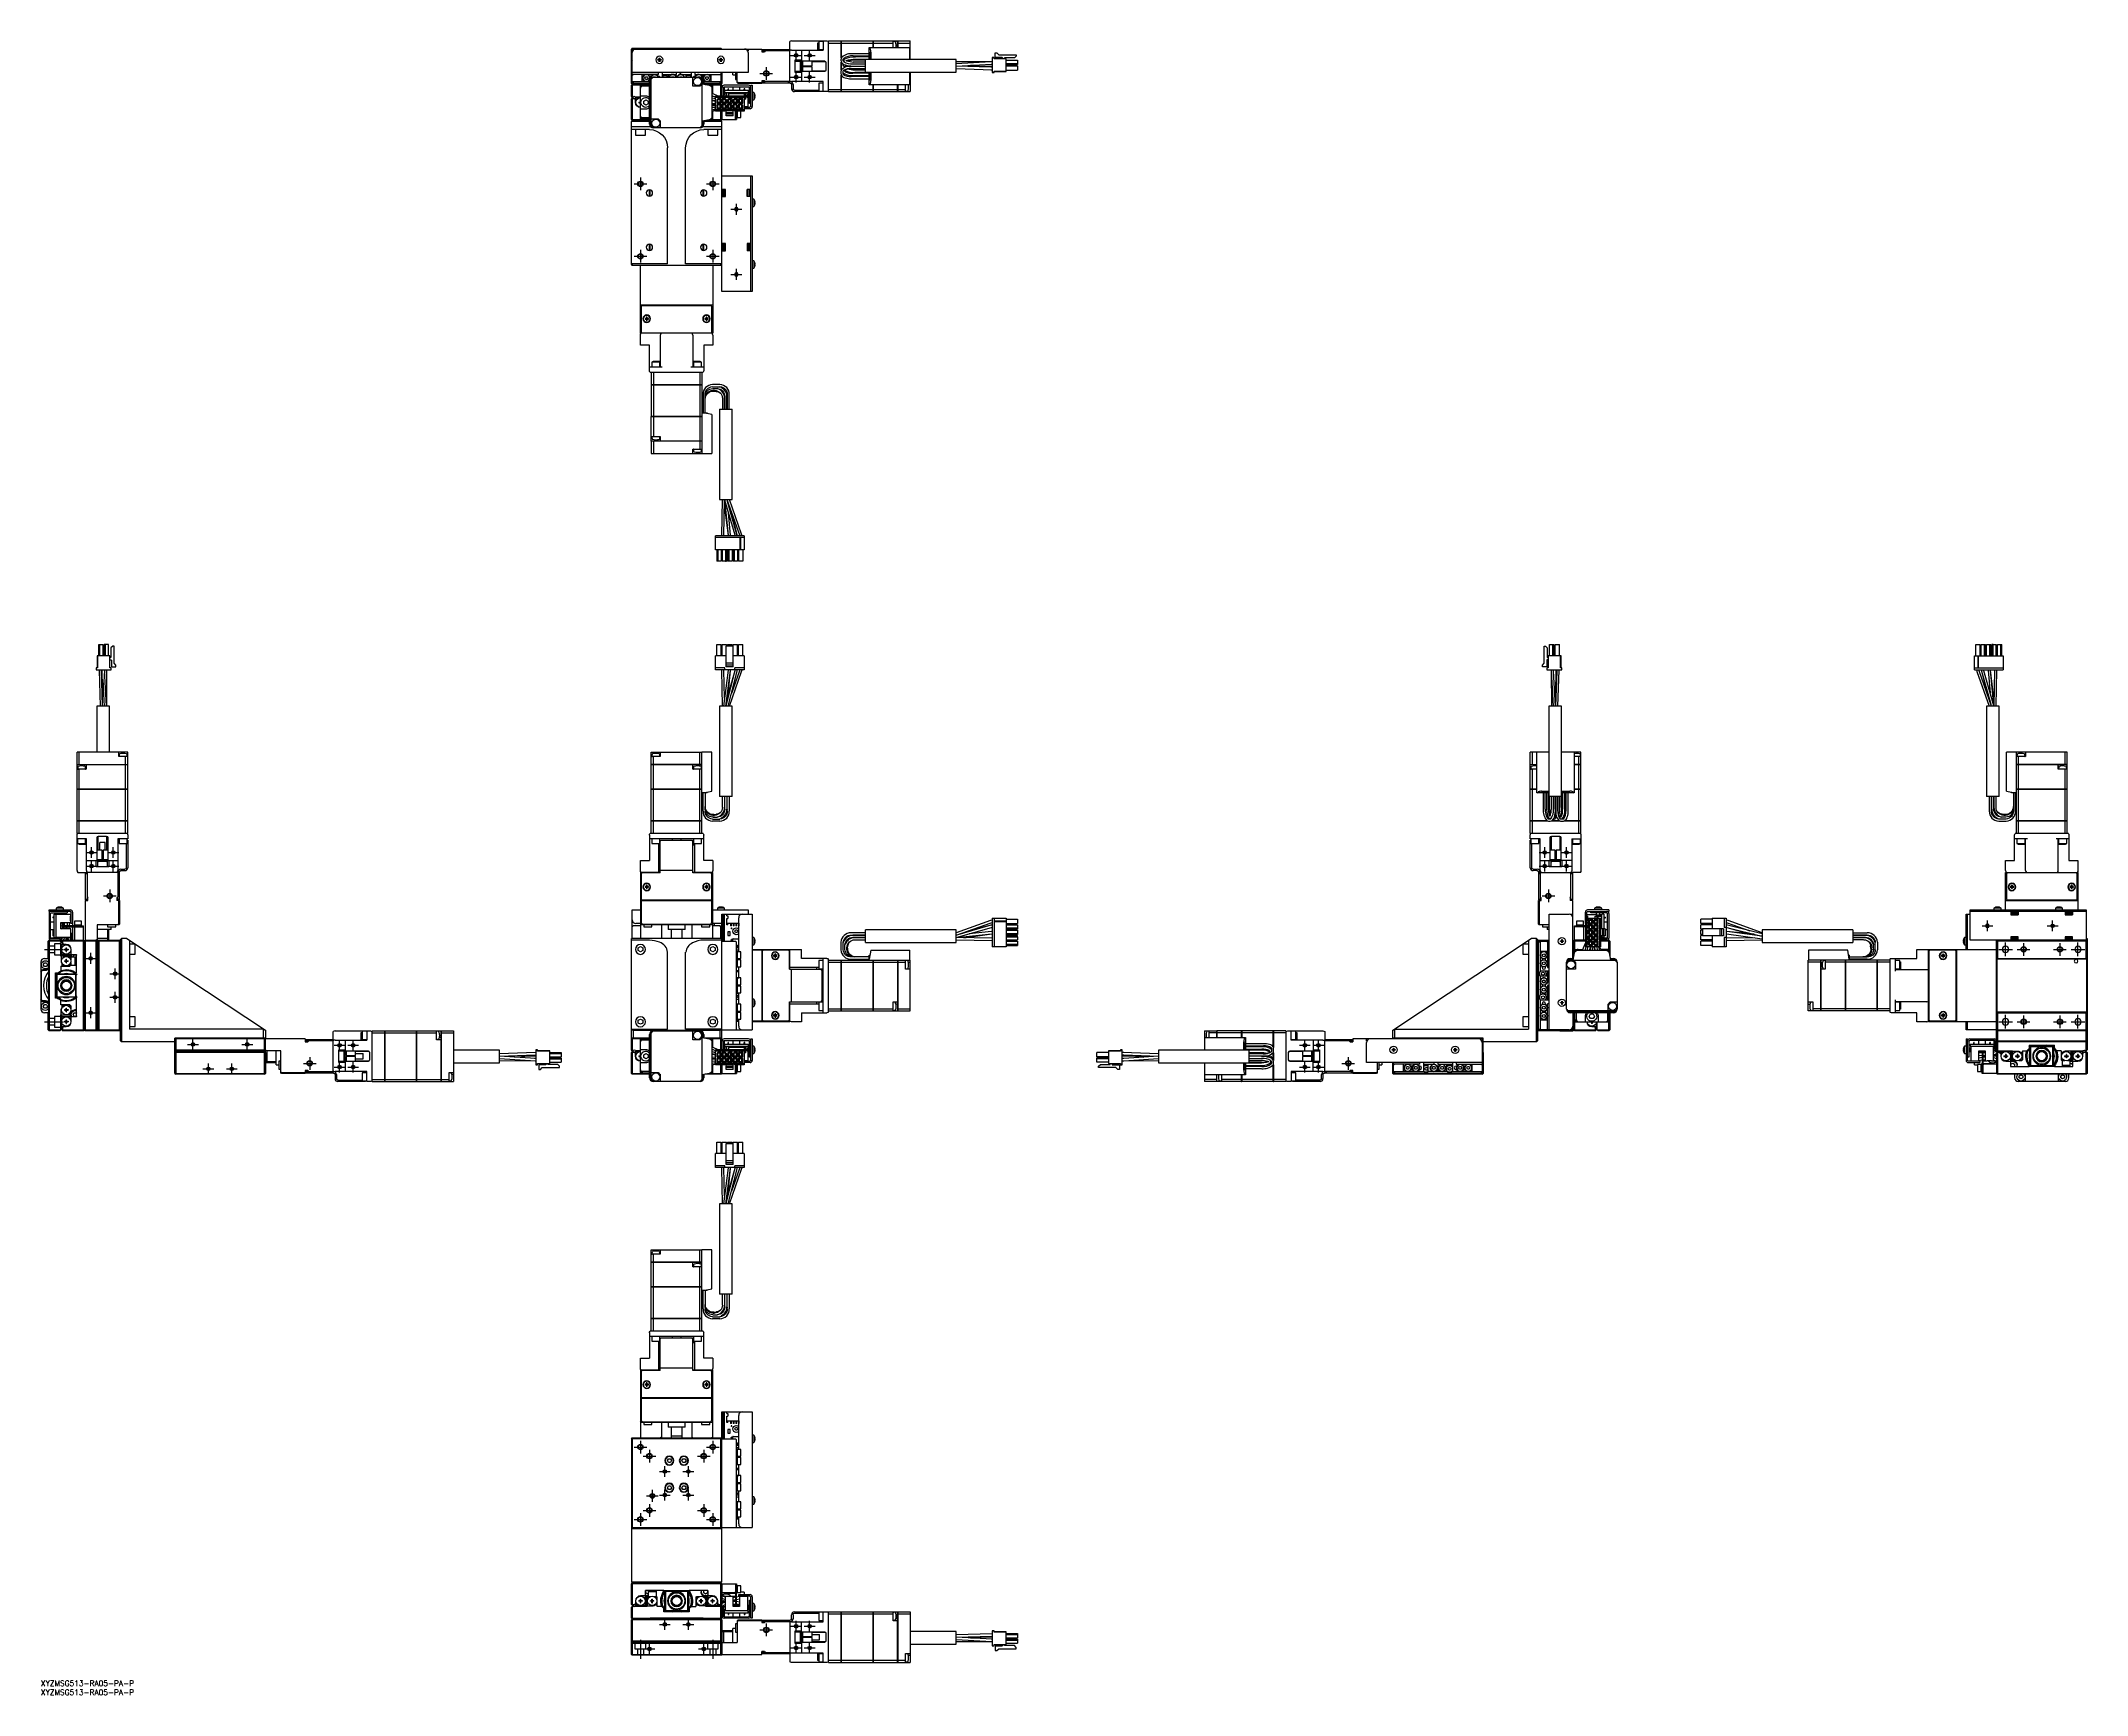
# Model space of a CAD drawing. Extents: x 0 to 1130, y -8 to 906.
import ezdxf

# ---------------------------------------------------------------- set-up
doc = ezdxf.new("R2010")
doc.units = 0
doc.header["$LTSCALE"] = 0.5
doc.linetypes.add('CENTER', pattern=[50.8, 31.75, -6.35, 6.35, -6.35])
doc.linetypes.add('DASHED', pattern=[19.05, 12.7, -6.35])
for name, color, linetype in [('MSM_CENTER', 1, 'CENTER'), ('MSM_CONTINUOUS', 7, 'CONTINUOUS'), ('MSM_DASHED', 4, 'DASHED'), ('MSM_NARROW', 5, 'CONTINUOUS'), ('MSM_PART_NUMBER', 7, 'CONTINUOUS')]:
    doc.layers.add(name, color=color, linetype=linetype)
doc.styles.get("Standard").update_dxf_attribs({"font": 'txt.shx', "height": 3, "bigfont": 'bigfont.shx'})

# ---------------------------------------------------------------- blocks, each defined once
blk = doc.blocks.new('*U2')
at = {"layer": 'MSM_PART_NUMBER'}
blk.add_text('XYZMSG513-RA05-PA-P', height=3, dxfattribs=at).set_placement((0, -3))
blk = doc.blocks.new('*U3')
at = {"layer": 'MSM_PART_NUMBER'}
blk.add_text('XYZMSG513-RA05-PA-P', height=3, dxfattribs=at).set_placement((0, -8))

msp = doc.modelspace()

# ---------------------------------------------------------------- linework, layer by layer
at = {"layer": 'MSM_CENTER'}
for p, q in [((414.2, 897.7), (420.2, 897.7)), ((417.2, 894.7), (417.2, 900.7)), ((421.7, 897.7), (427.7, 897.7)), ((424.7, 894.7), (424.7, 900.7)), ((397.2, 887.7), (404.2, 887.7)), ((400.7, 891.2), (400.7, 884.2)), ((414.2, 885.7), (420.2, 885.7)), ((417.2, 882.7), (417.2, 888.7)), ((421.7, 885.7), (427.7, 885.7)), ((424.7, 882.7), (424.7, 888.7)), ((327.7, 826.7), (334.7, 826.7)), ((331.2, 830.2), (331.2, 823.2)), ((367.7, 826.7), (374.7, 826.7)), ((371.2, 830.2), (371.2, 823.2)), ((384.2, 809.7), (384.2, 815.7)), ((381.2, 812.7), (387.2, 812.7)), ((327.7, 786.7), (334.7, 786.7)), ((331.2, 790.2), (331.2, 783.2)), ((367.7, 786.7), (374.7, 786.7)), ((371.2, 790.2), (371.2, 783.2)), ((381.2, 776.7), (387.2, 776.7)), ((384.2, 773.7), (384.2, 779.7)), ((25, 457.4), (31, 457.4)), ((28, 454.4), (28, 460.4)), ((28, 446.9), (28, 452.9)), ((37, 457.4), (43, 457.4)), ((40, 454.4), (40, 460.4)), ((40, 446.9), (40, 452.9)), ((827.8, 457.4), (833.8, 457.4)), ((830.8, 454.4), (830.8, 460.4)), ((830.8, 446.9), (830.8, 452.9)), ((839.8, 457.4), (845.8, 457.4)), ((842.8, 454.4), (842.8, 460.4)), ((842.8, 446.9), (842.8, 452.9)), ((25, 449.9), (31, 449.9)), ((37, 449.9), (43, 449.9)), ((827.8, 449.9), (833.8, 449.9)), ((839.8, 449.9), (845.8, 449.9)), ((34.5, 433.4), (41.5, 433.4)), ((38, 436.9), (38, 429.9)), ((829.3, 433.4), (836.3, 433.4)), ((832.8, 436.9), (832.8, 429.9)), ((1075.4, 413.9), (1075.4, 419.9)), ((1111.4, 413.9), (1111.4, 419.9)), ((1072.4, 416.9), (1078.4, 416.9)), ((1085.4, 400.2), (1085.4, 407.7)), ((1095.4, 407.4), (1095.4, 400.4)), ((1108.4, 416.9), (1114.4, 416.9)), ((1115.4, 407.4), (1115.4, 400.4)), ((1125.4, 400.2), (1125.4, 407.7)), ((2, 403.9), (12.5, 403.9)), ((24.5, 398.9), (30.5, 398.9)), ((27.5, 395.9), (27.5, 401.9)), ((1081.7, 403.9), (1089.2, 403.9)), ((1091.9, 403.9), (1098.9, 403.9)), ((1111.9, 403.9), (1118.9, 403.9)), ((1121.7, 403.9), (1129.2, 403.9)), ((38, 390.4), (44, 390.4)), ((41, 387.4), (41, 393.4)), ((38, 377.4), (44, 377.4)), ((41, 374.4), (41, 380.4)), ((2, 363.9), (12.5, 363.9)), ((24.5, 368.9), (30.5, 368.9)), ((27.5, 365.9), (27.5, 371.9)), ((1081.7, 363.9), (1089.2, 363.9)), ((1085.4, 360.2), (1085.4, 367.7)), ((1091.9, 363.9), (1098.9, 363.9)), ((1095.4, 367.4), (1095.4, 360.4)), ((1111.9, 363.9), (1118.9, 363.9)), ((1115.4, 367.4), (1115.4, 360.4)), ((1121.7, 363.9), (1129.2, 363.9)), ((1125.4, 360.2), (1125.4, 367.7)), ((81, 351.4), (87, 351.4)), ((84, 348.4), (84, 354.4)), ((111, 351.4), (117, 351.4)), ((114, 348.4), (114, 354.4)), ((162, 350.9), (168, 350.9)), ((165, 347.9), (165, 353.9)), ((169.5, 350.9), (175.5, 350.9)), ((172.5, 347.9), (172.5, 353.9)), ((695.3, 350.9), (701.3, 350.9)), ((698.3, 347.9), (698.3, 353.9)), ((702.8, 350.9), (708.8, 350.9)), ((705.8, 347.9), (705.8, 353.9)), ((92.5, 334.9), (92.5, 340.9)), ((105.5, 334.9), (105.5, 340.9)), ((145, 340.9), (152, 340.9)), ((148.5, 344.4), (148.5, 337.4)), ((165, 335.9), (165, 341.9)), ((172.5, 335.9), (172.5, 341.9)), ((698.3, 335.9), (698.3, 341.9)), ((705.8, 335.9), (705.8, 341.9)), ((718.8, 340.9), (725.8, 340.9)), ((722.3, 344.4), (722.3, 337.4)), ((89.5, 337.9), (95.5, 337.9)), ((102.5, 337.9), (108.5, 337.9)), ((162, 338.9), (168, 338.9)), ((169.5, 338.9), (175.5, 338.9)), ((695.3, 338.9), (701.3, 338.9)), ((702.8, 338.9), (708.8, 338.9)), ((327.7, 129), (334.7, 129)), ((331.2, 132.5), (331.2, 125.5)), ((336.2, 127.5), (336.2, 120.5)), ((366.2, 127.5), (366.2, 120.5)), ((367.7, 129), (374.7, 129)), ((371.2, 132.5), (371.2, 125.5)), ((332.7, 124), (339.7, 124)), ((341.7, 115.5), (347.7, 115.5)), ((344.7, 112.5), (344.7, 118.5)), ((354.7, 115.5), (360.7, 115.5)), ((357.7, 112.5), (357.7, 118.5)), ((362.7, 124), (369.7, 124)), ((334.5, 102), (341, 102)), ((337.8, 98.8), (337.8, 105.3)), ((341.7, 102.5), (347.7, 102.5)), ((344.7, 99.5), (344.7, 105.5)), ((354.7, 102.5), (360.7, 102.5)), ((357.7, 99.5), (357.7, 105.5)), ((331.2, 92.5), (331.2, 85.5)), ((332.7, 94), (339.7, 94)), ((336.2, 97.5), (336.2, 90.5)), ((362.7, 94), (369.7, 94)), ((366.2, 97.5), (366.2, 90.5)), ((371.2, 92.5), (371.2, 85.5)), ((327.7, 89), (334.7, 89)), ((367.7, 89), (374.7, 89)), ((344.7, 28), (344.7, 34)), ((357.7, 28), (357.7, 34)), ((341.7, 31), (347.7, 31)), ((354.7, 31), (360.7, 31)), ((397.2, 28), (404.2, 28)), ((400.7, 31.5), (400.7, 24.5)), ((414.2, 30), (420.2, 30)), ((417.2, 27), (417.2, 33)), ((421.7, 30), (427.7, 30)), ((424.7, 27), (424.7, 33)), ((331.2, 22.5), (331.2, 12)), ((333.2, 17.5), (339.2, 17.5)), ((336.2, 14.5), (336.2, 20.5)), ((363.2, 17.5), (369.2, 17.5)), ((366.2, 14.5), (366.2, 20.5)), ((371.2, 22.5), (371.2, 12)), ((414.2, 18), (420.2, 18)), ((417.2, 15), (417.2, 21)), ((421.7, 18), (427.7, 18)), ((424.7, 15), (424.7, 21))]:
    msp.add_line(p, q, dxfattribs=at)
at = {"layer": 'MSM_CONTINUOUS'}
for p, q in [((413.7, 900.2), (413.7, 905.3)), ((414.7, 905.7), (434.2, 905.7)), ((429.2, 904.6), (429.7, 904.6)), ((429.2, 900.6), (429.2, 904.6)), ((429.7, 905.4), (429.7, 900.9)), ((432.2, 905.4), (429.7, 905.4)), ((432.2, 905.7), (432.2, 900.6)), ((435.2, 877.7), (435.2, 905.7)), ((435.2, 905.7), (442.2, 905.7)), ((435.2, 904.5), (442.2, 904.5)), ((442.2, 905.7), (459.7, 905.7)), ((442.2, 905.7), (442.2, 905.7)), ((442.2, 896.4), (442.2, 905.7)), ((442.2, 905.7), (442.2, 896.4)), ((442.2, 904.5), (459.7, 904.5)), ((442.2, 904.5), (442.2, 904.5)), ((459.7, 902), (459.7, 905.7)), ((459.7, 905.7), (473.3, 905.7)), ((459.7, 905.7), (459.7, 902)), ((459.7, 905.7), (459.7, 905.7)), ((459.7, 904.5), (470.8, 904.5)), ((459.7, 904.5), (459.7, 904.5)), ((470.8, 902), (470.8, 905.7)), ((471.8, 905.3), (471.1, 905.4)), ((473.3, 905.7), (473.4, 905.7)), ((473.3, 902), (473.3, 905.7)), ((473.3, 904.5), (473.4, 904.5)), ((473.4, 905.7), (480.2, 905.7)), ((473.4, 905.7), (473.4, 902)), ((473.4, 904.5), (480.2, 904.5)), ((480.2, 895.4), (480.2, 905.7)), ((326.7, 901.7), (326.2, 901.2)), ((326.2, 894), (326.2, 901.2)), ((326.7, 895.2), (326.2, 894.7)), ((326.7, 894.7), (326.2, 894.7)), ((326.2, 894.5), (326.7, 894.5)), ((326.3, 893.9), (326.2, 894)), ((326.5, 893.9), (326.2, 893.7)), ((326.2, 882.2), (326.2, 893.7)), ((326.3, 893.8), (326.3, 894)), ((326.5, 901.4), (326.7, 901.2)), ((326.7, 894.2), (326.5, 893.9)), ((326.7, 893.7), (326.5, 893.9)), ((326.7, 894.3), (326.6, 894.3)), ((326.7, 901.7), (375.7, 901.7)), ((326.7, 900), (326.7, 901.2)), ((326.7, 901.2), (398.2, 901.2)), ((326.7, 882.2), (326.7, 899.2)), ((340.8, 895.4), (341.5, 895.4)), ((341.5, 895), (340.8, 895)), ((341.5, 895.4), (341.5, 896.1)), ((341.5, 894.2), (341.5, 895)), ((341.9, 896.1), (341.9, 895.4)), ((341.9, 895.4), (342.7, 895.4)), ((341.9, 895), (341.9, 894.2)), ((342.7, 895), (341.9, 895)), ((374.8, 895.4), (375.5, 895.4)), ((375.5, 895), (374.8, 895)), ((375.5, 895.4), (375.5, 896.1)), ((375.5, 894.2), (375.5, 895)), ((376.2, 901.2), (375.7, 901.7)), ((375.7, 901.2), (376, 901.4)), ((375.9, 896.1), (375.9, 895.4)), ((375.9, 895.4), (376.7, 895.4)), ((375.9, 895), (375.9, 894.2)), ((376.7, 895), (375.9, 895)), ((390.7, 901.2), (390.7, 900)), ((390.7, 899.2), (390.7, 888.2)), ((398.2, 901.2), (398.2, 899.7)), ((400, 899.9), (398.2, 899.9)), ((398.2, 899.7), (399.7, 899.7)), ((398.5, 900.2), (398.5, 901)), ((398.5, 901), (413.5, 901)), ((413.7, 900.2), (398.5, 900.2)), ((399, 901), (399, 900.2)), ((400.2, 900.2), (399.7, 899.7)), ((413, 900.2), (413, 901)), ((413.5, 901), (413.5, 900.2)), ((413.7, 883.2), (413.7, 900.2)), ((414.7, 900.6), (432.2, 900.6)), ((416.7, 895.2), (420.2, 895.2)), ((416.7, 888.2), (416.7, 895.2)), ((419.7, 894.4), (416.7, 894.4)), ((419.7, 888.9), (419.7, 894.4)), ((420.2, 900.6), (420.2, 894.5)), ((420.2, 894.5), (420.3, 894.5)), ((420.3, 894.5), (420.3, 894.5)), ((420.3, 888.8), (420.3, 894.5)), ((420.5, 894.2), (420.3, 894)), ((420.5, 894.6), (432.9, 894.6)), ((420.5, 894.2), (420.5, 889.2)), ((420.8, 894.2), (420.5, 894.2)), ((420.8, 894.6), (420.8, 891.9)), ((426, 891.9), (426, 894.6)), ((433.6, 894.2), (426, 894.2)), ((429.7, 900.9), (432.2, 900.9)), ((433.7, 893.8), (433.7, 889.6)), ((442, 895.6), (442, 894.7)), ((442.2, 889.8), (442.2, 894)), ((442.2, 894), (442.2, 889.8)), ((443.2, 894.7), (443.2, 895.6)), ((443.6, 894.6), (443.6, 894.4)), ((443.6, 894.6), (443.6, 894.6)), ((444.8, 894.8), (444.7, 895)), ((457.6, 898.6), (448.6, 898.6)), ((448.6, 897.4), (457.6, 897.4)), ((457.6, 896.8), (450.1, 896.8)), ((450.1, 895.6), (457.6, 895.6)), ((455.6, 895), (450.1, 895)), ((450.2, 894), (450.2, 894)), ((455.6, 894), (450.2, 894)), ((455.6, 888.4), (455.6, 895.4)), ((505.6, 895.4), (455.6, 895.4)), ((457.6, 902), (480.1, 902)), ((457.6, 895.4), (457.6, 902)), ((457.6, 901.9), (458.2, 901.3)), ((457.6, 899.3), (458, 899.3)), ((458, 899.3), (458, 895.4)), ((458.5, 899.5), (458.5, 895.4)), ((480.1, 895.4), (480.1, 902)), ((505.6, 888.4), (505.6, 895.4)), ((524.8, 894.2), (505.6, 893)), ((525.3, 894.2), (505.6, 894.1)), ((525.6, 894.2), (524.8, 894.2)), ((525.6, 894.2), (525, 894.2)), ((525.6, 894.2), (525.3, 894.2)), ((526.4, 896.5), (525.6, 896.5)), ((525.6, 896.5), (525.6, 888.2)), ((526.7, 895.8), (526.7, 896.2)), ((533.3, 895.8), (526.7, 895.8)), ((527.2, 899.1), (528.2, 899.1)), ((527.2, 896.5), (527.2, 899.1)), ((531, 896.5), (527.2, 896.5)), ((528.2, 899.1), (529.2, 898)), ((529.2, 898), (538.8, 898)), ((531.2, 896.4), (531.2, 895.8)), ((532.3, 895.8), (532.3, 896.1)), ((537.8, 896.3), (532.6, 896.3)), ((533.3, 888.7), (533.3, 895.8)), ((533.3, 895), (539.6, 895)), ((533.3, 893.2), (539.6, 893.2)), ((538.8, 897.3), (537.8, 896.3)), ((538.8, 898), (538.8, 897.3)), ((539.6, 895), (539.6, 892.6)), ((326.2, 882.2), (326.5, 881.9)), ((326.5, 881.9), (326.7, 882.2)), ((326.5, 881.9), (326.7, 881.7)), ((390.7, 888.2), (326.7, 888.2)), ((341.2, 887.2), (326.7, 887.2)), ((326.7, 886.7), (327.2, 887.2)), ((326.7, 883.2), (336.2, 883.2)), ((336.2, 882.2), (326.7, 882.2)), ((327.2, 883.2), (327.2, 882.2)), ((332.2, 883.2), (332.2, 887.2)), ((333.6, 885.2), (334.1, 885.9)), ((334.1, 884.4), (333.6, 885.2)), ((334.1, 885.9), (334.9, 885.9)), ((334.9, 884.4), (334.1, 884.4)), ((334.9, 885.9), (335.4, 885.2)), ((335.4, 885.2), (334.9, 884.4)), ((337.3, 886.2), (336.2, 886.2)), ((336.2, 884.2), (336.3, 884.2)), ((336.2, 859.7), (336.2, 883.7)), ((336.6, 859.7), (336.6, 883.7)), ((337.2, 858.8), (337.2, 884.5)), ((338.2, 885.7), (364.2, 885.7)), ((338.4, 885.7), (338.6, 885.9)), ((338.6, 885.9), (339.4, 885.9)), ((339.4, 885.9), (339.6, 885.7)), ((341.2, 886.2), (340.7, 886.2)), ((341.2, 887.2), (341.2, 888.2)), ((343.2, 888.2), (343.2, 885.7)), ((343.2, 887.2), (351.2, 887.2)), ((346.5, 887.2), (346.5, 885.7)), ((348.4, 885.7), (348.6, 885.9)), ((348.6, 885.9), (349.4, 885.9)), ((349.4, 885.9), (349.6, 885.7)), ((351.8, 886.2), (350.7, 886.2)), ((351.2, 887.2), (351.2, 888.2)), ((352.9, 885.7), (353.1, 885.9)), ((353.1, 885.9), (353.9, 885.9)), ((353.2, 888.2), (353.2, 887.2)), ((353.2, 887.2), (359.2, 887.2)), ((353.9, 885.9), (354.1, 885.7)), ((356.5, 885.7), (356.5, 887.2)), ((359.2, 888.2), (359.2, 885.7)), ((360.2, 880.7), (360.2, 885.7)), ((361.2, 888.2), (361.2, 887.2)), ((361.2, 887.2), (375.7, 887.2)), ((361.8, 886.2), (361.2, 886.2)), ((362.9, 885.7), (363.1, 885.9)), ((363.1, 885.9), (363.9, 885.9)), ((363.9, 885.9), (364.1, 885.7)), ((366.3, 886.2), (365.2, 886.2)), ((365.2, 884.5), (365.2, 858.8)), ((365.2, 882), (369.3, 881.3)), ((365.9, 883.7), (365.9, 881.9)), ((366.2, 884.2), (366.3, 884.2)), ((366.2, 883.7), (366.2, 881.8)), ((366.2, 883.2), (375.7, 883.2)), ((375.7, 882.2), (366.2, 882.2)), ((367.1, 885.2), (367.6, 885.9)), ((367.6, 884.4), (367.1, 885.2)), ((367.6, 885.9), (368.4, 885.9)), ((368.4, 884.4), (367.6, 884.4)), ((368.4, 885.9), (368.9, 885.2)), ((368.9, 885.2), (368.4, 884.4)), ((370.2, 883.2), (370.2, 887.2)), ((375.2, 887.2), (375.7, 886.7)), ((375.2, 882.2), (375.2, 883.2)), ((375.7, 888.2), (375.7, 882.2)), ((375.7, 882.2), (376, 881.9)), ((375.7, 881.7), (376, 881.9)), ((376, 881.9), (376.2, 882.2)), ((376.2, 888.2), (376.2, 882.2)), ((382.2, 886.9), (382.2, 888.2)), ((382.2, 886.9), (383.7, 886.9)), ((383.7, 888.2), (383.7, 884.4)), ((383.7, 884.4), (384.7, 884.4)), ((384.7, 882.7), (384.7, 888.2)), ((384.7, 883), (385.4, 882.7)), ((385.2, 882.2), (384.7, 882.7)), ((398.2, 882.2), (385.2, 882.2)), ((385.4, 882.7), (398.2, 882.7)), ((385.4, 882.7), (385.9, 882.2)), ((399.7, 883.7), (398.2, 883.7)), ((398.2, 883.7), (398.2, 882.2)), ((398.5, 882.4), (398.5, 883.2)), ((398.5, 883.2), (400.2, 883.2)), ((413.9, 882.4), (398.5, 882.4)), ((399, 883.2), (399, 882.4)), ((399.7, 883.7), (400.2, 883.2)), ((413.9, 883.2), (400.2, 883.2)), ((413, 882.4), (413, 883.2)), ((413.5, 883.2), (413.5, 882.4)), ((432.2, 883.2), (414.7, 883.2)), ((416.7, 888.9), (419.7, 888.9)), ((420.2, 888.2), (416.7, 888.2)), ((420.2, 888.8), (420.2, 883.2)), ((420.3, 888.8), (420.2, 888.8)), ((420.2, 888.8), (420.3, 888.8)), ((420.3, 889.4), (420.5, 889.2)), ((420.5, 889.2), (420.8, 889.2)), ((432.9, 888.8), (420.5, 888.8)), ((420.8, 891.9), (426, 891.9)), ((420.8, 891.4), (420.8, 888.8)), ((426, 891.4), (420.8, 891.4)), ((426, 888.8), (426, 891.4)), ((426, 889.2), (433.6, 889.2)), ((429.7, 882.4), (429.7, 877.9)), ((432.2, 882.4), (429.7, 882.4)), ((432.2, 877.7), (432.2, 883.2)), ((442, 889.1), (442, 887.3)), ((442.2, 877.7), (442.2, 886.7)), ((442.2, 886.7), (442.2, 877.7)), ((443.1, 892.7), (443, 892.5)), ((443.2, 892.8), (443.1, 892.7)), ((443.2, 887.3), (443.2, 889.1)), ((444, 891.8), (444, 891.8)), ((444, 891.8), (444, 891.3)), ((444, 891.3), (444, 891.3)), ((444, 891.3), (444.1, 891.1)), ((444.2, 888.7), (444.2, 889.5)), ((446.6, 890.2), (448.6, 890.2)), ((455.6, 891.6), (447.6, 891.6)), ((447.6, 890.4), (455.6, 890.4)), ((457.6, 886), (447.6, 886)), ((447.6, 884.8), (457.6, 884.8)), ((455.6, 892.9), (448.6, 892.9)), ((448.6, 891.7), (455.6, 891.7)), ((448.6, 890.2), (455.6, 890.2)), ((457.6, 887.8), (448.6, 887.8)), ((448.6, 886.6), (457.6, 886.6)), ((455.6, 889.6), (449.6, 889.6)), ((449.6, 888.4), (457.6, 888.4)), ((455.6, 888.4), (505.6, 888.4)), ((457.6, 881.4), (457.6, 888.4)), ((457.6, 884.1), (458, 884.1)), ((458.2, 882.1), (457.6, 881.5)), ((458, 888.4), (458, 884.1)), ((458.5, 888.4), (458.5, 883.9)), ((480.1, 881.4), (480.1, 888.4)), ((480.2, 888.4), (480.2, 877.7)), ((524.8, 891.1), (505.6, 891.7)), ((505.6, 890.4), (525.5, 889.7)), ((505.7, 891.7), (524.9, 892.9)), ((525, 891.5), (505.7, 891.7)), ((520.1, 891.6), (513.8, 892.2)), ((525.6, 891), (524.8, 891.1)), ((524.8, 889.8), (525.6, 889.7)), ((524.9, 892.9), (525.6, 892.9)), ((525.6, 891.5), (525, 891.5)), ((525.5, 889.7), (525.6, 889.7)), ((525.6, 888.2), (526.4, 888.2)), ((526.7, 888.5), (526.7, 888.9)), ((526.7, 888.9), (533.3, 888.9)), ((526.7, 888.7), (533.3, 888.7)), ((533.3, 892.6), (539.6, 892.6)), ((533.3, 892), (539.6, 892)), ((533.3, 889.6), (539.6, 889.6)), ((539.6, 892), (539.6, 889.6)), ((326.2, 881.2), (326.7, 881.7)), ((326.2, 875.2), (326.2, 881.2)), ((326.7, 874.7), (326.2, 875.2)), ((326.7, 874.2), (326.2, 873.7)), ((326.2, 862.2), (326.2, 873.7)), ((326.7, 881.2), (326.5, 881.4)), ((326.7, 873.7), (326.5, 873.9)), ((326.7, 881.7), (336.2, 881.7)), ((326.7, 881.2), (326.7, 874.7)), ((336.2, 881.2), (326.7, 881.2)), ((327.2, 874.7), (326.7, 874.7)), ((326.7, 874.2), (327.2, 874.2)), ((326.7, 873.7), (326.7, 862.2)), ((327.9, 873.7), (326.7, 873.7)), ((328.5, 874.1), (327.9, 873.7)), ((327.9, 873.7), (328.5, 873.1)), ((331.2, 874.7), (328.5, 874.7)), ((328.5, 871.7), (328.5, 874.2)), ((328.5, 874.2), (330.6, 874.2)), ((330.3, 871.8), (330.3, 871.5)), ((330.3, 871.8), (331.1, 871.8)), ((330.3, 871.5), (331.1, 871.5)), ((330.9, 871.8), (330.9, 871.5)), ((331.2, 862.7), (331.2, 881.2)), ((331.4, 880.2), (331.2, 880.2)), ((334.2, 875.2), (331.2, 875.2)), ((331.2, 872.7), (331.2, 872.7)), ((331.2, 872.7), (331.2, 871.9)), ((331.2, 872.1), (331.2, 872.1)), ((331.2, 871.5), (331.2, 870.7)), ((331.2, 871.2), (331.2, 871.2)), ((331.2, 870.7), (331.2, 870.7)), ((331.7, 880.4), (331.7, 881)), ((331.7, 881), (336.2, 881)), ((332.2, 881), (332.2, 880.6)), ((336.2, 880.6), (332.2, 880.6)), ((333, 872.4), (334.2, 873.1)), ((333, 871), (333, 872.4)), ((334.2, 870.2), (333, 871)), ((334.2, 873.1), (335.5, 872.4)), ((335.5, 871), (334.2, 870.2)), ((335.5, 872.4), (335.5, 871)), ((364, 880.7), (360.2, 880.7)), ((366.9, 881.7), (375.7, 881.7)), ((375.7, 881.2), (369.6, 881.2)), ((370, 881), (370.7, 881)), ((370.2, 880.7), (370.2, 881)), ((370.7, 881), (370.7, 880.4)), ((370.7, 879.5), (370.7, 863.9)), ((370.7, 876.8), (374.6, 875.1)), ((370.7, 875.4), (372.6, 874.8)), ((370.7, 874.2), (372.7, 873.8)), ((372.6, 872.6), (370.7, 872.9)), ((372.6, 872.3), (370.7, 872.6)), ((370.7, 871.3), (372.6, 871.1)), ((370.8, 875.5), (371.4, 875.2)), ((371.2, 880.2), (371, 880.2)), ((371.2, 876.6), (371.2, 881.2)), ((371.2, 875.2), (371.2, 875.3)), ((371.2, 872.8), (371.2, 872.5)), ((371.3, 872.7), (371.2, 872.7)), ((371.3, 872.7), (371.3, 872.5)), ((388.5, 875.1), (372.6, 875.1)), ((372.6, 866.9), (372.6, 875.1)), ((386.4, 874.4), (372.6, 874.4)), ((374, 873.7), (373.4, 873.1)), ((373.4, 873.1), (373.4, 871.3)), ((373.4, 871.3), (375.8, 871.3)), ((373.4, 870.1), (374, 870.7)), ((374, 873.3), (373.8, 873)), ((373.8, 873), (373.8, 871.8)), ((373.8, 871.8), (375.2, 871.8)), ((375.8, 873.7), (374, 873.7)), ((375, 873.3), (374, 873.3)), ((375.8, 870.7), (374, 870.7)), ((375.2, 873), (375, 873.3)), ((375.2, 871.8), (375.2, 873)), ((375.7, 881.7), (376, 881.4)), ((376, 881.4), (375.7, 881.2)), ((375.7, 875.1), (375.7, 881.2)), ((375.8, 871.3), (375.8, 873.7)), ((375.8, 868.3), (375.8, 870.7)), ((376, 881.4), (376.2, 881.2)), ((376.2, 875.2), (376.2, 881.2)), ((377, 875.2), (376.2, 875.2)), ((376.2, 875.2), (376.2, 875.1)), ((376.4, 873.7), (376.4, 871.3)), ((378.2, 873.7), (376.4, 873.7)), ((376.4, 871.3), (378.8, 871.3)), ((376.4, 870.7), (376.4, 868.3)), ((378.2, 870.7), (376.4, 870.7)), ((377, 873.3), (376.8, 873)), ((376.8, 873), (376.8, 871.8)), ((376.8, 871.8), (378.2, 871.8)), ((377, 880), (377, 875.2)), ((377, 876.2), (377.5, 876.2)), ((378, 873.3), (377, 873.3)), ((377.5, 880.2), (377.1, 880.2)), ((391, 881.2), (377.4, 881.2)), ((377.4, 880.4), (391, 880.4)), ((377.5, 880.2), (377.5, 876.2)), ((377.7, 878.4), (377.7, 877.2)), ((377.7, 878.4), (390.7, 878.4)), ((377.7, 877.2), (390.7, 877.2)), ((378, 875.1), (378, 877.2)), ((378.2, 873), (378, 873.3)), ((378.2, 873.7), (378.8, 873.1)), ((378.2, 871.8), (378.2, 873)), ((378.8, 870.1), (378.2, 870.7)), ((378.5, 877.2), (378.5, 876.6)), ((379, 876.6), (378.5, 876.6)), ((378.8, 871.3), (378.8, 873.1)), ((379, 875.1), (379, 877.2)), ((380, 873.7), (379.4, 873.1)), ((379.4, 873.1), (379.4, 871.3)), ((379.4, 871.3), (381.8, 871.3)), ((381.2, 870.7), (379.4, 870.7)), ((379.4, 870.7), (379.4, 868.3)), ((379.6, 878.4), (379.6, 879.2)), ((379.9, 879.2), (379.6, 879.2)), ((380, 873.3), (379.8, 873)), ((379.8, 873), (379.8, 871.8)), ((379.8, 871.8), (381.2, 871.8)), ((379.9, 878.4), (379.9, 879.2)), ((380, 876.7), (388.5, 876.7)), ((380, 875.1), (380, 876.7)), ((381.8, 873.7), (380, 873.7)), ((381, 873.3), (380, 873.3)), ((381.2, 873), (381, 873.3)), ((381.2, 871.8), (381.2, 873)), ((381.8, 870.1), (381.2, 870.7)), ((381.8, 871.3), (381.8, 873.7)), ((382.2, 880.4), (382.2, 878.4)), ((383, 873.7), (382.4, 873.1)), ((382.4, 873.1), (382.4, 871.3)), ((382.4, 871.3), (384.8, 871.3)), ((382.4, 870.7), (382.4, 868.3)), ((384.2, 870.7), (382.4, 870.7)), ((383, 873.3), (382.8, 873)), ((382.8, 873), (382.8, 871.8)), ((382.8, 871.8), (384.2, 871.8)), ((384.8, 873.7), (383, 873.7)), ((384, 873.3), (383, 873.3)), ((384.2, 873), (384, 873.3)), ((384.2, 871.8), (384.2, 873)), ((384.8, 870.1), (384.2, 870.7)), ((384.8, 871.3), (384.8, 873.7)), ((385.4, 873.7), (385.4, 871.3)), ((387.8, 873.7), (385.4, 873.7)), ((385.4, 871.3), (387.8, 871.3)), ((387.2, 870.7), (385.4, 870.7)), ((385.4, 870.7), (385.4, 868.3)), ((386, 873.3), (385.8, 873)), ((385.8, 873), (385.8, 871.8)), ((385.8, 871.8), (387.2, 871.8)), ((387, 873.3), (386, 873.3)), ((386.2, 878.4), (386.2, 880.4)), ((386.4, 874.4), (386.4, 874.5)), ((386.7, 874.5), (386.7, 874.4)), ((388.5, 874.4), (386.7, 874.4)), ((387.2, 873), (387, 873.3)), ((387.2, 871.8), (387.2, 873)), ((387.8, 870.1), (387.2, 870.7)), ((387.8, 871.3), (387.8, 873.7)), ((388.5, 876.7), (388.5, 866.9)), ((388.5, 875), (389, 875)), ((389, 874.5), (388.5, 874.5)), ((389.5, 873.5), (388.5, 873.5)), ((388.6, 878.4), (388.6, 879.2)), ((388.9, 879.2), (388.6, 879.2)), ((388.9, 878.4), (388.9, 879.2)), ((389, 875), (389, 874.5)), ((389.5, 873.5), (389.5, 877.2)), ((389.9, 876.6), (389.5, 876.6)), ((389.9, 877.2), (389.9, 876.6)), ((390.3, 876), (390, 875.7)), ((390, 874.7), (390, 875.7)), ((390, 874.7), (390.3, 874.4)), ((390.5, 876.2), (390.3, 876)), ((390.3, 874.4), (390.5, 874.2)), ((390.5, 877.2), (390.5, 876.1)), ((390.5, 876.2), (390.5, 874.2)), ((391.4, 876.2), (390.5, 876.2)), ((390.5, 874.2), (390.5, 869.2)), ((390.5, 874.2), (391.4, 874.2)), ((390.7, 878.4), (390.7, 877.2)), ((391.4, 871.2), (391.4, 880)), ((392.2, 871.2), (391.4, 871.2)), ((392.2, 881.2), (393, 881.2)), ((392.2, 869.5), (392.2, 881.2)), ((393, 881.2), (393, 869.4)), ((393.9, 877.2), (393, 877.2)), ((393, 873.2), (393.9, 873.2)), ((393.9, 877.2), (393.9, 873.2)), ((394.5, 876.1), (394.5, 876.1)), ((394.5, 875), (394.5, 875.4)), ((394.5, 875.4), (394.6, 875.4)), ((394.6, 875), (394.5, 875)), ((394.5, 874.3), (394.5, 874.3)), ((414.7, 881.6), (414.7, 879.3)), ((415.5, 881.6), (415.5, 879.3)), ((416.3, 878.5), (429.7, 878.5)), ((431.5, 877.7), (416.3, 877.7)), ((429.7, 877.9), (432.2, 877.9)), ((431, 877.7), (431, 877.9)), ((431.5, 877.9), (431.5, 877.7)), ((434.2, 877.7), (432.2, 877.7)), ((435.2, 878.8), (442.2, 878.8)), ((435.2, 877.7), (442.2, 877.7)), ((442.2, 878.8), (459.7, 878.8)), ((442.2, 878.8), (442.2, 878.8)), ((442.2, 877.7), (459.7, 877.7)), ((442.2, 877.7), (442.2, 877.7)), ((480.1, 881.4), (457.6, 881.4)), ((459.7, 881.4), (459.7, 877.7)), ((459.7, 877.7), (459.7, 881.4)), ((459.7, 878.8), (473.3, 878.8)), ((459.7, 878.8), (459.7, 878.8)), ((459.7, 877.7), (473.3, 877.7)), ((459.7, 877.7), (459.7, 877.7)), ((473.3, 877.7), (473.3, 881.4)), ((473.3, 878.8), (473.4, 878.8)), ((473.3, 877.7), (473.4, 877.7)), ((473.4, 881.4), (473.4, 877.7)), ((473.4, 878.8), (477.7, 878.8)), ((473.4, 877.7), (480.2, 877.7)), ((477.7, 877.7), (477.7, 881.4)), ((477.9, 877.9), (478.7, 878)), ((480.1, 881.4), (480.2, 881.4)), ((326.2, 862.2), (326.5, 861.9)), ((326.7, 861.7), (326.2, 861.2)), ((326.2, 782.2), (326.2, 861.2)), ((336.2, 861.2), (326.2, 861.2)), ((326.5, 861.9), (326.7, 862.2)), ((326.7, 861.7), (326.5, 861.9)), ((326.7, 862.2), (336.2, 862.2)), ((326.7, 861.7), (336.2, 861.7)), ((331.2, 868.2), (334.2, 868.2)), ((332.2, 863.2), (331.2, 863.2)), ((331.2, 862.7), (331.7, 862.2)), ((331.7, 862.4), (331.7, 863.2)), ((336.2, 862.4), (331.7, 862.4)), ((332.2, 863.2), (332.2, 862.4)), ((336.2, 863.2), (332.2, 863.2)), ((337.2, 862.7), (341, 862.7)), ((342.2, 861.4), (342.2, 857.7)), ((369.3, 862.1), (365.2, 861.4)), ((365.9, 861.5), (365.9, 859.7)), ((366.2, 861.6), (366.2, 859.7)), ((376.2, 861.2), (366.2, 861.2)), ((366.9, 861.7), (375.7, 861.7)), ((369.6, 862.2), (375.7, 862.2)), ((370.7, 862.4), (370, 862.4)), ((370.2, 862.4), (370.2, 862.6)), ((371.2, 863.2), (370.6, 863.2)), ((372.6, 870.3), (370.7, 870.3)), ((370.7, 869.9), (372.6, 870.1)), ((372.6, 868.9), (370.7, 868.7)), ((372.6, 867.9), (370.7, 867.5)), ((372.6, 867.4), (370.7, 866.6)), ((370.7, 863.2), (370.7, 862.4)), ((370.7, 862.2), (371.2, 862.7)), ((371.2, 870.3), (371.2, 870)), ((371.2, 862.7), (371.2, 866.8)), ((388.5, 867.6), (372.6, 867.6)), ((377.8, 866.9), (372.6, 866.9)), ((373.4, 870.1), (373.4, 868.3)), ((373.4, 868.3), (375.8, 868.3)), ((374, 870.3), (373.8, 870)), ((373.8, 870), (373.8, 868.8)), ((373.8, 868.8), (375.2, 868.8)), ((375, 870.3), (374, 870.3)), ((375.2, 870), (375, 870.3)), ((375.2, 868.8), (375.2, 870)), ((375.7, 862.2), (375.7, 866.9)), ((375.7, 862.2), (376, 861.9)), ((376, 861.9), (375.7, 861.7)), ((375.7, 861.7), (376.2, 861.2)), ((376, 861.9), (376.2, 862.2)), ((376.2, 866.9), (376.2, 862.2)), ((376.2, 862.2), (384.2, 862.2)), ((376.2, 767.2), (376.2, 861.2)), ((376.4, 868.3), (378.8, 868.3)), ((377, 870.3), (376.8, 870)), ((376.8, 870), (376.8, 868.8)), ((376.8, 868.8), (378.2, 868.8)), ((378, 870.3), (377, 870.3)), ((377.8, 866.9), (377.8, 867.6)), ((378.6, 867.2), (377.8, 867.2)), ((378.2, 870), (378, 870.3)), ((378.2, 868.8), (378.2, 870)), ((378.6, 864.3), (378.6, 867.3)), ((382.5, 867), (378.6, 867)), ((382.5, 866), (378.6, 866)), ((382.5, 865.3), (378.6, 865.3)), ((382.5, 864.3), (378.6, 864.3)), ((378.8, 868.3), (378.8, 870.1)), ((379.4, 868.3), (381.8, 868.3)), ((379.7, 867), (379.7, 867.6)), ((381.4, 867.2), (379.7, 867.2)), ((380, 870.3), (379.8, 870)), ((379.8, 870), (379.8, 868.8)), ((379.8, 868.8), (381.2, 868.8)), ((381, 870.3), (380, 870.3)), ((381.2, 870), (381, 870.3)), ((381.2, 868.8), (381.2, 870)), ((381.4, 867), (381.4, 867.6)), ((381.8, 868.3), (381.8, 870.1)), ((382.4, 868.3), (384.8, 868.3)), ((382.5, 864.3), (382.5, 867.3)), ((383.3, 867.2), (382.5, 867.2)), ((383, 870.3), (382.8, 870)), ((382.8, 870), (382.8, 868.8)), ((382.8, 868.8), (384.2, 868.8)), ((384, 870.3), (383, 870.3)), ((383.2, 867.2), (383.3, 867.1)), ((383.3, 866.9), (383.3, 867.6)), ((388.5, 866.9), (383.3, 866.9)), ((383.6, 866.9), (383.7, 866.7)), ((383.7, 862.2), (383.7, 866.9)), ((383.7, 863.2), (384.7, 863.2)), ((384.2, 870), (384, 870.3)), ((384.2, 868.8), (384.2, 870)), ((384.2, 863.2), (384.2, 866.9)), ((384.2, 863.2), (384.2, 862.2)), ((384.7, 866.9), (384.7, 863.2)), ((384.7, 863.3), (386.7, 863.3)), ((384.8, 868.3), (384.8, 870.1)), ((385.4, 868.3), (387.8, 868.3)), ((386, 870.3), (385.8, 870)), ((385.8, 870), (385.8, 868.8)), ((385.8, 868.8), (387.2, 868.8)), ((387, 870.3), (386, 870.3)), ((386.7, 863.3), (386.7, 866.9)), ((387.2, 870), (387, 870.3)), ((387.2, 868.8), (387.2, 870)), ((387.8, 868.3), (387.8, 870.1)), ((390.5, 869.2), (388.5, 869.2)), ((388.5, 869), (391.7, 869)), ((391.8, 868.2), (388.5, 868.2)), ((336.9, 858.2), (326.2, 858.2)), ((336.2, 856.7), (326.2, 856.7)), ((328.5, 856.7), (328.5, 853.7)), ((328.5, 853.7), (334, 853.7)), ((334, 853.7), (334, 856.7)), ((364.2, 857.7), (338.2, 857.7)), ((376.2, 858.2), (365.6, 858.2)), ((376.2, 856.7), (366.2, 856.7)), ((368.5, 856.7), (368.5, 853.7)), ((368.5, 853.7), (374, 853.7)), ((374, 853.7), (374, 856.7)), ((346.2, 782.6), (346.2, 846.7)), ((356.2, 782.6), (356.2, 846.7)), ((376.2, 831.2), (393, 831.2)), ((392.2, 767.2), (392.2, 831.2)), ((393, 831.2), (393, 767.2)), ((336.2, 819.9), (336.2, 823.4)), ((336.6, 820), (336.6, 823.4)), ((365.9, 820), (365.9, 823.4)), ((366.2, 819.9), (366.2, 823.4)), ((378.2, 823.7), (376.2, 823.7)), ((376.2, 819.7), (378.2, 819.7)), ((377, 819.7), (377, 823.7)), ((377.5, 823.7), (377.5, 819.7)), ((377.7, 823.7), (377.7, 819.7)), ((378.2, 819.7), (378.2, 823.7)), ((390.2, 819.7), (390.2, 823.7)), ((392.2, 823.7), (390.2, 823.7)), ((392.2, 819.7), (390.2, 819.7)), ((390.7, 819.7), (390.7, 823.7)), ((391.4, 823.7), (391.4, 819.7)), ((393.9, 818.2), (393, 818.2)), ((393, 814.2), (393.9, 814.2)), ((393.9, 818.2), (393.9, 814.2)), ((394.5, 817.1), (394.5, 817.1)), ((394.5, 816.4), (394.6, 816.4)), ((394.5, 816), (394.5, 816.4)), ((394.6, 816), (394.5, 816)), ((394.5, 815.3), (394.5, 815.3)), ((336.2, 789.9), (336.2, 793.4)), ((336.6, 790), (336.6, 793.4)), ((365.9, 790), (365.9, 793.4)), ((366.2, 789.9), (366.2, 793.4)), ((378.2, 793.7), (376.2, 793.7)), ((377, 789.7), (377, 793.7)), ((377.5, 793.7), (377.5, 789.7)), ((377.7, 793.7), (377.7, 789.7)), ((378.2, 789.7), (378.2, 793.7)), ((392.2, 793.7), (390.2, 793.7)), ((390.2, 793.7), (390.2, 789.7)), ((390.7, 789.7), (390.7, 793.7)), ((391.4, 789.7), (391.4, 793.7)), ((326.2, 782.7), (326.3, 782.6)), ((326.2, 782.2), (326.7, 781.7)), ((326.3, 782.6), (327.2, 781.7)), ((346.2, 782.6), (326.3, 782.6)), ((326.5, 781.9), (326.7, 782.2)), ((375.7, 781.7), (326.7, 781.7)), ((331.2, 744.2), (331.2, 781.7)), ((376.2, 782.6), (356.2, 782.6)), ((371.2, 781.7), (371.2, 744.2)), ((375.2, 781.7), (376.2, 782.7)), ((375.7, 782.2), (376, 781.9)), ((376.2, 782.2), (375.7, 781.7)), ((376.2, 789.7), (378.2, 789.7)), ((392.2, 789.7), (390.2, 789.7)), ((393.9, 784.2), (393, 784.2)), ((393, 780.2), (393.9, 780.2)), ((393.9, 784.2), (393.9, 780.2)), ((394.5, 783.1), (394.5, 783.1)), ((394.5, 782.4), (394.6, 782.4)), ((394.5, 782), (394.5, 782.4)), ((394.6, 782), (394.5, 782)), ((394.5, 781.3), (394.5, 781.3)), ((371.2, 759.7), (331.2, 759.7)), ((331.7, 758.2), (331.2, 758.2)), ((331.7, 757.7), (331.2, 757.7)), ((332.2, 759.4), (331.7, 758.9)), ((331.7, 758.9), (331.7, 744.9)), ((370.2, 759.4), (332.2, 759.4)), ((336.7, 759.4), (336.7, 759.7)), ((337.5, 759.7), (337.5, 759.4)), ((343, 759.4), (343, 759.7)), ((346.4, 759.7), (346.2, 759.5)), ((356.2, 759.5), (346.2, 759.5)), ((346.2, 759.5), (346.2, 759.4)), ((356.2, 759.5), (356, 759.7)), ((356.2, 759.4), (356.2, 759.5)), ((359.5, 759.7), (359.5, 759.4)), ((365, 759.4), (365, 759.7)), ((365.7, 759.7), (365.7, 759.4)), ((370.7, 758.9), (370.2, 759.4)), ((370.7, 744.9), (370.7, 758.9)), ((371.2, 758.2), (370.7, 758.2)), ((371.2, 757.7), (370.7, 757.7)), ((393, 767.2), (376.2, 767.2)), ((334.5, 752.4), (333.8, 752.4)), ((333.8, 751.9), (334.5, 751.9)), ((334.5, 753.1), (334.5, 752.4)), ((334.5, 751.9), (334.5, 751.3)), ((335, 752.4), (335, 753.1)), ((335.7, 752.4), (335, 752.4)), ((335, 751.3), (335, 751.9)), ((335, 751.9), (335.7, 751.9)), ((367.5, 752.4), (366.8, 752.4)), ((366.8, 751.9), (367.5, 751.9)), ((367.5, 753.1), (367.5, 752.4)), ((367.5, 751.9), (367.5, 751.3)), ((368, 752.4), (368, 753.1)), ((368.7, 752.4), (368, 752.4)), ((368, 751.3), (368, 751.9)), ((368, 751.9), (368.7, 751.9)), ((371.2, 744.2), (331.2, 744.2)), ((331.2, 737.7), (331.2, 743.2)), ((336.2, 737.7), (331.2, 737.7)), ((331.7, 744.9), (332.2, 744.4)), ((332.2, 744.4), (370.2, 744.4)), ((336.2, 723.7), (336.2, 737.7)), ((336.7, 744.4), (336.7, 744.2)), ((341.2, 744.4), (341.2, 744.2)), ((342.2, 744.4), (342.2, 744.2)), ((342.3, 725.7), (342.3, 743.2)), ((343.7, 744.4), (343.7, 744.2)), ((358.7, 744.2), (358.7, 744.4)), ((360.1, 743.2), (360.1, 725.7)), ((360.2, 744.4), (360.2, 744.2)), ((361.2, 744.2), (361.2, 744.4)), ((365.7, 744.2), (365.7, 744.4)), ((366.2, 737.7), (366.2, 723.7)), ((371.2, 737.7), (366.2, 737.7)), ((370.2, 744.4), (370.7, 744.9)), ((371.2, 743.2), (371.2, 737.7)), ((336.2, 725.7), (343.3, 725.7)), ((342, 728.2), (337.5, 728.2)), ((337.5, 728.2), (337.5, 725.7)), ((338.2, 728.2), (338.2, 728.7)), ((338.2, 728.7), (342.3, 728.7)), ((342, 725.7), (342, 728.2)), ((359.1, 725.7), (366.2, 725.7)), ((360.1, 728.7), (364.3, 728.7)), ((365, 728.2), (360.5, 728.2)), ((360.5, 728.2), (360.5, 725.7)), ((364.3, 728.7), (364.3, 728.2)), ((365, 725.7), (365, 728.2)), ((336.6, 722.7), (365.9, 722.7)), ((337.2, 722.7), (337.2, 715.7)), ((337.2, 715.7), (337.2, 698.2)), ((365.2, 715.7), (337.2, 715.7)), ((337.2, 715.7), (365.2, 715.7)), ((337.3, 715.7), (337.3, 715.7)), ((338.4, 722.7), (338.4, 715.7)), ((338.4, 715.7), (338.4, 698.2)), ((338.4, 715.7), (338.4, 715.7)), ((364.1, 722.7), (364.1, 715.7)), ((364.1, 715.7), (364.1, 698.2)), ((364.1, 715.7), (364.1, 715.7)), ((365.2, 722.7), (365.2, 715.7)), ((365.2, 715.7), (365.2, 715.7)), ((365.2, 715.7), (365.2, 677.7)), ((375.1, 715.9), (371, 715.9)), ((371, 714.7), (375.1, 714.7)), ((371.2, 713.7), (373.6, 713.7)), ((371.3, 712.7), (372.2, 712.7)), ((371.8, 712.2), (373.1, 712.1)), ((375.1, 714.7), (375, 714.7)), ((365.8, 710.3), (365.8, 700.3)), ((367, 700.3), (367, 710.3)), ((367, 707.8), (367, 708)), ((374.9, 702.3), (381.9, 702.3)), ((374.9, 702.3), (374.9, 652.3)), ((376.5, 708.3), (376.5, 702.3)), ((377.7, 709.3), (377.6, 710)), ((377.6, 710), (377.6, 710)), ((377.6, 710), (377.6, 710)), ((377.6, 710), (377.8, 708.8)), ((377.7, 702.3), (377.7, 709.3)), ((377.8, 709.3), (377.8, 702.3)), ((379, 702.3), (379, 709.3)), ((379.1, 710.3), (379.1, 702.3)), ((380.3, 702.3), (380.3, 710.3)), ((381.9, 652.3), (381.9, 702.3)), ((365.2, 698.2), (337.2, 698.2)), ((337.2, 698.2), (365.2, 698.2)), ((337.2, 684.6), (337.2, 698.2)), ((337.3, 698.2), (337.3, 698.2)), ((338.4, 698.2), (338.4, 687.1)), ((338.4, 698.2), (338.4, 698.2)), ((364.1, 698.2), (364.1, 684.6)), ((364.1, 698.2), (364.1, 698.2)), ((365.2, 700.3), (368, 700.3)), ((365.2, 698.2), (365.2, 698.2)), ((370.7, 699.4), (365.8, 700.3)), ((368, 700.3), (368, 699.9)), ((370.7, 699.4), (370.7, 677.8)), ((337.2, 687.1), (342.2, 687.1)), ((337.2, 684.6), (337.2, 677.7)), ((365.2, 684.6), (337.2, 684.6)), ((365.2, 684.6), (337.2, 684.6)), ((337.3, 684.6), (337.3, 684.6)), ((337.5, 686.9), (337.6, 686.1)), ((338.4, 684.6), (338.4, 677.7)), ((338.4, 684.6), (338.4, 684.6)), ((341, 684.6), (341, 685.5)), ((341.9, 686.1), (342, 686.9)), ((342.2, 687.1), (342.2, 684.6)), ((360.2, 680.2), (365.2, 680.2)), ((360.2, 677.7), (360.2, 680.2)), ((360.5, 680), (360.6, 679.2)), ((364, 677.7), (364, 678.6)), ((364.1, 684.6), (364.1, 680.2)), ((364.1, 684.6), (364.1, 684.6)), ((364.9, 679.2), (365, 680)), ((365.2, 684.6), (365.2, 684.6)), ((337.2, 677.7), (365.2, 677.7)), ((365.2, 677.8), (370.7, 677.8)), ((374.9, 652.3), (381.9, 652.3)), ((376.4, 652.3), (376, 632.4)), ((377.3, 632.4), (377.7, 652.3)), ((377.7, 652.2), (383.3, 632.8)), ((377.7, 652.2), (379.7, 632.6)), ((377.7, 648), (379.7, 632.5)), ((379, 652.3), (385.9, 632.9)), ((384.5, 633.1), (379.3, 651.3)), ((381, 632.7), (379.8, 645.1)), ((387.1, 633.3), (380.4, 652.3)), ((384.6, 633), (381.5, 645.3)), ((384.7, 632.3), (384.5, 633.1)), ((387.4, 632.3), (387.1, 633.3)), ((388.5, 632.3), (372.6, 632.3)), ((372.6, 624.6), (372.6, 632.3)), ((388.5, 631.3), (372.6, 631.3)), ((388.5, 624.6), (372.6, 624.6)), ((373.4, 624.6), (373.4, 618.3)), ((374, 624.6), (374, 618.3)), ((375.8, 624.6), (375.8, 618.3)), ((376, 632.4), (376, 632.3)), ((376.4, 624.6), (376.4, 618.3)), ((377.3, 632.3), (377.3, 632.4)), ((377.3, 632.3), (377.3, 632.4)), ((378.2, 624.6), (378.2, 618.3)), ((378.8, 624.6), (378.8, 618.3)), ((379.4, 624.6), (379.4, 618.3)), ((379.7, 632.6), (379.7, 632.3)), ((380, 624.6), (380, 618.3)), ((381, 632.3), (381, 632.7)), ((381.8, 624.6), (381.8, 618.3)), ((382.4, 624.6), (382.4, 618.3)), ((383, 624.6), (383, 618.3)), ((383.3, 632.8), (383.4, 632.3)), ((384.7, 632.3), (384.6, 633)), ((384.8, 624.6), (384.8, 618.3)), ((385.4, 624.6), (385.4, 618.3)), ((385.9, 632.9), (386.1, 632.3)), ((385.9, 632.9), (386.1, 632.3)), ((386.4, 624.6), (386.4, 631.3)), ((386.7, 624.6), (386.7, 631.3)), ((387.8, 624.6), (387.8, 618.3)), ((388.5, 632.3), (388.5, 624.6)), ((374, 618.3), (373.4, 618.3)), ((375.8, 618.3), (374, 618.3)), ((378.2, 618.3), (376.4, 618.3)), ((378.2, 618.3), (378.8, 618.3)), ((379.4, 620.2), (378.8, 620.2)), ((379.4, 619.2), (378.8, 619.2)), ((380, 618.3), (379.4, 618.3)), ((381.8, 618.3), (380, 618.3)), ((382.4, 620.2), (381.8, 620.2)), ((382.4, 619.2), (381.8, 619.2)), ((383, 618.3), (382.4, 618.3)), ((384.8, 618.3), (383, 618.3)), ((387.8, 618.3), (385.4, 618.3)), ((38.1, 566), (31, 566)), ((31, 566), (31, 559.4)), ((31.2, 566), (31.2, 559.4)), ((32, 566), (32, 572.3)), ((32, 572.3), (34.4, 572.3)), ((32.6, 566), (32.6, 572.3)), ((34.4, 566), (34.4, 572.3)), ((35, 566), (35, 572.3)), ((37.4, 572.3), (35, 572.3)), ((35.6, 566), (35.6, 572.3)), ((37.4, 566), (37.4, 572.3)), ((38.1, 559.4), (38.1, 566)), ((39.7, 571.4), (38.7, 570.4)), ((38.7, 570.4), (38.7, 565.3)), ((40.4, 571.4), (39.7, 571.4)), ((40.4, 561.9), (40.4, 571.4)), ((372.6, 558.3), (372.6, 566)), ((378.6, 566), (372.6, 566)), ((373.4, 566), (373.4, 572.3)), ((373.4, 572.3), (375.8, 572.3)), ((375.8, 566), (375.8, 572.3)), ((376.4, 572.3), (378.8, 572.3)), ((376.4, 566), (376.4, 572.3)), ((378.6, 559.9), (378.6, 571.4)), ((382.5, 571.4), (378.6, 571.4)), ((378.8, 571.4), (378.8, 572.3)), ((379.4, 571.4), (379.4, 572.3)), ((379.4, 572.3), (381.8, 572.3)), ((381.8, 571.4), (381.8, 572.3)), ((382.4, 571.4), (382.4, 572.3)), ((382.4, 572.3), (384.8, 572.3)), ((382.5, 559.9), (382.5, 571.4)), ((388.5, 566), (382.5, 566)), ((384.8, 566), (384.8, 572.3)), ((385.4, 572.3), (387.8, 572.3)), ((385.4, 566), (385.4, 572.3)), ((387.8, 566), (387.8, 572.3)), ((388.5, 566), (388.5, 558.3)), ((830.5, 561.9), (830.5, 571.4)), ((830.5, 571.4), (831.2, 571.4)), ((831.2, 571.4), (832.2, 570.4)), ((832.2, 570.4), (832.2, 565.3)), ((832.7, 566), (832.7, 559.4)), ((839.9, 566), (832.7, 566)), ((833.5, 566), (833.5, 572.3)), ((833.5, 572.3), (835.9, 572.3)), ((835.3, 566), (835.3, 572.3)), ((835.9, 566), (835.9, 572.3)), ((836.5, 572.3), (838.9, 572.3)), ((836.5, 566), (836.5, 572.3)), ((838.9, 566), (838.9, 572.3)), ((839.6, 559.4), (839.6, 566)), ((839.9, 559.4), (839.9, 566)), ((1068.2, 558.3), (1068.2, 566)), ((1068.2, 566), (1084, 566)), ((1068.9, 566), (1068.9, 572.3)), ((1068.9, 572.3), (1071.3, 572.3)), ((1070, 566), (1070, 559.4)), ((1070.3, 566), (1070.3, 559.4)), ((1071.3, 566), (1071.3, 572.3)), ((1071.9, 566), (1071.9, 572.3)), ((1071.9, 572.3), (1073.7, 572.3)), ((1073.7, 566), (1073.7, 572.3)), ((1073.7, 572.3), (1074.3, 572.3)), ((1074.3, 566), (1074.3, 572.3)), ((1074.3, 571.4), (1074.9, 571.4)), ((1074.3, 570.4), (1074.9, 570.4)), ((1074.9, 566), (1074.9, 572.3)), ((1074.9, 572.3), (1076.7, 572.3)), ((1076.7, 566), (1076.7, 572.3)), ((1076.7, 572.3), (1077.3, 572.3)), ((1077.3, 566), (1077.3, 572.3)), ((1077.3, 571.4), (1077.9, 571.4)), ((1077.3, 570.4), (1077.9, 570.4)), ((1077.9, 566), (1077.9, 572.3)), ((1078.5, 572.3), (1077.9, 572.3)), ((1078.5, 566), (1078.5, 572.3)), ((1078.5, 572.3), (1080.3, 572.3)), ((1080.3, 566), (1080.3, 572.3)), ((1080.9, 566), (1080.9, 572.3)), ((1080.9, 572.3), (1082.7, 572.3)), ((1082.7, 566), (1082.7, 572.3)), ((1082.7, 572.3), (1083.3, 572.3)), ((1083.3, 566), (1083.3, 572.3)), ((1084, 566), (1084, 558.3)), ((30.5, 559.1), (30.5, 558.3)), ((30.5, 558.3), (38.8, 558.3)), ((31.2, 559.4), (30.8, 559.4)), ((32.1, 558.3), (32.1, 558.2)), ((32.1, 558.2), (32.7, 538.3)), ((33.4, 558), (33.4, 558.3)), ((33.4, 558.3), (33.4, 558.3)), ((34, 538.3), (33.4, 558.3)), ((34.5, 546.5), (33.4, 558)), ((33.9, 557.7), (33.9, 558.3)), ((33.9, 552.8), (33.9, 557.7)), ((35.2, 558.2), (34, 538.3)), ((35.2, 558.3), (35.2, 557.5)), ((35.2, 558.3), (35.2, 558.2)), ((35.3, 538.3), (36.5, 558.1)), ((36.4, 538.3), (36.5, 558)), ((36.5, 558), (36.6, 558.3)), ((36.5, 558.1), (36.5, 558.3)), ((38.4, 565), (38.1, 565)), ((38.1, 563.9), (38.7, 563.9)), ((38.5, 559.4), (38.1, 559.4)), ((38.8, 558.3), (38.8, 559.1)), ((38.9, 563.7), (38.9, 559.9)), ((38.9, 559.9), (41.4, 559.9)), ((41.4, 560.9), (40.4, 561.9)), ((41.4, 559.9), (41.4, 560.9)), ((377.8, 559.4), (372.6, 559.4)), ((388.5, 558.3), (372.6, 558.3)), ((376, 558.3), (376, 558.2)), ((376, 558.3), (376, 558.2)), ((376, 558.2), (376.4, 538.3)), ((379.7, 558.1), (377.1, 538.3)), ((377.3, 558.2), (377.3, 558.3)), ((377.7, 542.6), (377.3, 558.2)), ((377.8, 558.3), (377.8, 559.4)), ((378.6, 565), (378.4, 565)), ((378.4, 563.9), (378.6, 563.9)), ((383.3, 557.9), (378.4, 538.5)), ((378.4, 538.3), (381, 557.9)), ((382.5, 561.9), (378.6, 561.9)), ((382.5, 560.9), (378.6, 560.9)), ((382.5, 559.9), (378.6, 559.9)), ((379.5, 542.7), (381, 557.9)), ((379.7, 558.3), (379.7, 558.1)), ((379.7, 538.3), (384.6, 557.6)), ((383.3, 557.8), (379.8, 545.5)), ((380.4, 538.3), (387.1, 557.3)), ((381, 557.9), (381, 558.3)), ((381, 557.9), (381, 558.3)), ((385.9, 557.7), (381.5, 545.3)), ((382.7, 565), (382.5, 565)), ((382.5, 563.9), (382.7, 563.9)), ((383.3, 558.3), (383.3, 559.4)), ((388.5, 559.4), (383.3, 559.4)), ((383.4, 558.3), (383.3, 557.8)), ((383.4, 558.3), (383.3, 557.9)), ((384.6, 557.6), (384.7, 558.3)), ((386.1, 558.3), (385.9, 557.7)), ((387.1, 557.3), (387.4, 558.3)), ((387.1, 557.3), (387.4, 558.3)), ((829.5, 560.9), (830.5, 561.9)), ((829.5, 559.9), (829.5, 560.9)), ((832, 559.9), (829.5, 559.9)), ((832, 563.7), (832, 559.9)), ((832, 559.1), (832, 558.3)), ((832, 558.3), (840.3, 558.3)), ((832.7, 563.9), (832.1, 563.9)), ((832.7, 559.4), (832.3, 559.4)), ((832.5, 565), (832.7, 565)), ((834.3, 558.3), (834.3, 557.5)), ((834.3, 558.3), (834.3, 557.7)), ((834.3, 558.3), (834.3, 558)), ((834.3, 558), (834.5, 538.3)), ((834.3, 557.5), (835.5, 538.3)), ((835.6, 557.5), (835.6, 558.3)), ((836.8, 538.3), (835.6, 557.5)), ((837, 557.7), (836.8, 538.3)), ((837.5, 557.5), (836.8, 538.3)), ((837, 558.3), (837, 557.7)), ((837.5, 558.3), (837.5, 557.5)), ((838.1, 538.3), (838.8, 558.2)), ((838.8, 557.5), (838.8, 558.3)), ((838.8, 558.2), (838.8, 558.3)), ((840, 559.4), (839.6, 559.4)), ((840.3, 558.3), (840.3, 559.1)), ((1068.2, 559.4), (1084, 559.4)), ((1068.2, 558.3), (1084, 558.3)), ((1069.3, 558.3), (1069.6, 557.3)), ((1069.6, 557.3), (1076.3, 538.3)), ((1070.8, 557.7), (1070.6, 558.3)), ((1070.8, 557.7), (1070.6, 558.3)), ((1077.7, 538.3), (1070.8, 557.7)), ((1072, 558.3), (1072.2, 557.5)), ((1072, 558.3), (1072.1, 557.6)), ((1072.1, 557.6), (1075.2, 545.3)), ((1072.2, 557.5), (1077.3, 539.3)), ((1073.4, 557.8), (1073.3, 558.3)), ((1078.9, 538.4), (1073.4, 557.8)), ((1075.6, 558.3), (1075.7, 557.9)), ((1075.7, 557.9), (1076.9, 545.5)), ((1077, 558.1), (1076.9, 558.3)), ((1078.9, 538.5), (1077, 558.1)), ((1079, 542.6), (1077, 558.1)), ((1079.3, 558.2), (1078.9, 538.3)), ((1079.3, 558.3), (1079.3, 558.2)), ((1079.3, 558.3), (1079.3, 558.2)), ((1080.2, 538.3), (1080.6, 558.2)), ((1080.6, 558.2), (1080.6, 558.3)), ((837, 552.8), (836.3, 546.5)), ((37.8, 538.3), (30.8, 538.3)), ((30.8, 538.3), (30.8, 512.9)), ((37.8, 512.9), (37.8, 538.3)), ((381.9, 538.3), (374.9, 538.3)), ((374.9, 538.3), (374.9, 488.3)), ((381.9, 488.3), (381.9, 538.3)), ((840.1, 538.3), (833.1, 538.3)), ((833.1, 538.3), (833.1, 488.3)), ((840.1, 488.3), (840.1, 538.3)), ((1081.8, 538.3), (1074.8, 538.3)), ((1074.8, 538.3), (1074.8, 488.3)), ((1081.8, 488.3), (1081.8, 538.3)), ((20, 506), (20, 512.9)), ((48, 512.9), (20, 512.9)), ((21.2, 506), (21.2, 512.9)), ((43, 510.4), (43, 512.9)), ((48, 510.4), (43, 510.4)), ((43.3, 511.4), (43.3, 510.6)), ((44.3, 512.9), (44.3, 512)), ((46.8, 506), (46.8, 510.4)), ((47.7, 510.6), (47.7, 511.4)), ((48, 506), (48, 512.9)), ((337.2, 506), (337.2, 512.9)), ((337.2, 512.9), (365.2, 512.9)), ((342.2, 510.4), (337.2, 510.4)), ((337.6, 511.4), (337.5, 510.6)), ((338.4, 506), (338.4, 510.4)), ((341, 512.9), (341, 512)), ((342, 510.6), (341.9, 511.4)), ((342.2, 512.9), (342.2, 510.4)), ((364.1, 506), (364.1, 512.9)), ((365.2, 474.9), (365.2, 512.9)), ((370.7, 512.8), (365.2, 512.8)), ((370.7, 491.2), (370.7, 512.8)), ((822.8, 506), (822.8, 512.9)), ((833.1, 512.9), (822.8, 512.9)), ((824, 506), (824, 512.9)), ((826.5, 490.3), (826.5, 512.8)), ((833.1, 512.8), (826.5, 512.8)), ((850.8, 512.9), (840.1, 512.9)), ((847.1, 512.8), (840.1, 512.8)), ((847.1, 512.8), (847.1, 512.9)), ((847.1, 512.8), (847.1, 490.3)), ((850.8, 510.4), (847.1, 510.4)), ((849.7, 506), (849.7, 510.4)), ((850.6, 510.6), (850.5, 511.4)), ((850.8, 506), (850.8, 512.9)), ((1085.9, 491.2), (1085.9, 512.8)), ((1091.4, 512.8), (1085.9, 512.8)), ((1091.4, 474.9), (1091.4, 512.9)), ((1119.4, 512.9), (1091.4, 512.9)), ((1096.4, 510.4), (1091.4, 510.4)), ((1091.8, 511.4), (1091.7, 510.6)), ((1092.6, 506), (1092.6, 510.4)), ((1092.7, 512.9), (1092.7, 512)), ((1096.2, 510.6), (1096.1, 511.4)), ((1096.4, 512.9), (1096.4, 510.4)), ((1118.3, 506), (1118.3, 512.9)), ((1119.4, 506), (1119.4, 512.9)), ((20, 506), (48, 506)), ((20, 492.4), (20, 506)), ((20, 506), (20, 506)), ((20, 506), (48, 506)), ((25, 503.5), (20, 503.5)), ((20.3, 504.5), (20.3, 503.7)), ((21.2, 506), (21.2, 506)), ((21.2, 492.4), (21.2, 503.5)), ((23.8, 506), (23.8, 505.1)), ((24.7, 503.7), (24.7, 504.5)), ((25, 506), (25, 503.5)), ((46.8, 492.4), (46.8, 506)), ((46.8, 506), (46.8, 506)), ((48, 492.4), (48, 506)), ((48, 506), (48, 506)), ((337.2, 492.4), (337.2, 506)), ((365.2, 506), (337.2, 506)), ((337.2, 506), (365.2, 506)), ((337.3, 506), (337.3, 506)), ((338.4, 492.4), (338.4, 506)), ((338.4, 506), (338.4, 506)), ((360.2, 503.5), (360.2, 506)), ((365.2, 503.5), (360.2, 503.5)), ((360.6, 504.5), (360.5, 503.7)), ((364, 506), (364, 505.1)), ((364.1, 506), (364.1, 506)), ((364.1, 492.4), (364.1, 503.5)), ((365, 503.7), (364.9, 504.5)), ((365.2, 506), (365.2, 506)), ((822.8, 506), (826.5, 506)), ((822.8, 492.4), (822.8, 506)), ((822.8, 506), (826.5, 506)), ((826.5, 503.5), (822.8, 503.5)), ((822.9, 506), (822.9, 506)), ((823.2, 504.5), (823.1, 503.7)), ((824, 506), (824, 506)), ((824, 492.4), (824, 503.5)), ((850.8, 506), (847.1, 506)), ((847.1, 506), (850.8, 506)), ((849.7, 492.4), (849.7, 506)), ((849.7, 506), (849.7, 506)), ((850.8, 492.4), (850.8, 506)), ((850.8, 506), (850.8, 506)), ((1091.4, 506), (1119.4, 506)), ((1119.4, 506), (1091.4, 506)), ((1091.4, 506), (1091.4, 506)), ((1092.6, 492.4), (1092.6, 506)), ((1092.6, 506), (1092.6, 506)), ((1114.4, 503.5), (1114.4, 506)), ((1119.4, 503.5), (1114.4, 503.5)), ((1114.8, 504.5), (1114.7, 503.7)), ((1115.7, 506), (1115.7, 505.1)), ((1118.3, 506), (1118.3, 506)), ((1118.3, 492.4), (1118.3, 503.5)), ((1119.2, 503.7), (1119.1, 504.5)), ((1119.4, 492.4), (1119.4, 506)), ((1119.4, 506), (1119.4, 506)), ((20, 474.9), (20, 492.4)), ((48, 492.4), (20, 492.4)), ((20, 492.4), (48, 492.4)), ((20, 492.4), (20, 492.4)), ((21.2, 474.9), (21.2, 492.4)), ((21.2, 492.4), (21.2, 492.4)), ((46.8, 474.9), (46.8, 492.4)), ((46.8, 492.4), (46.8, 492.4)), ((48, 474.9), (48, 492.4)), ((48, 492.4), (48, 492.4)), ((337.2, 492.4), (365.2, 492.4)), ((337.2, 474.9), (337.2, 492.4)), ((365.2, 492.4), (337.2, 492.4)), ((337.3, 492.4), (337.3, 492.4)), ((338.4, 474.9), (338.4, 492.4)), ((338.4, 492.4), (338.4, 492.4)), ((364.1, 474.9), (364.1, 492.4)), ((364.1, 492.4), (364.1, 492.4)), ((365.2, 492.4), (365.2, 492.4)), ((368, 490.3), (365.2, 490.3)), ((365.8, 490.3), (370.7, 491.2)), ((365.8, 480.3), (365.8, 490.3)), ((367, 490.3), (367, 480.3)), ((368, 490.3), (368, 490.7)), ((381.9, 488.3), (374.9, 488.3)), ((376.5, 482.3), (376.5, 488.3)), ((377.7, 488.3), (377.7, 481.3)), ((377.8, 481.3), (377.8, 488.3)), ((379, 488.3), (379, 481.3)), ((379.1, 480.3), (379.1, 488.3)), ((380.3, 488.3), (380.3, 480.3)), ((826.5, 492.4), (822.8, 492.4)), ((822.8, 492.4), (826.5, 492.4)), ((822.8, 474.9), (822.8, 492.4)), ((822.9, 492.4), (822.9, 492.4)), ((824, 474.9), (824, 492.4)), ((824, 492.4), (824, 492.4)), ((833.1, 490.3), (826.5, 490.3)), ((826.7, 490.3), (827.3, 490.9)), ((826.7, 490.3), (827.3, 490.9)), ((829, 491.2), (833.1, 491.2)), ((829.2, 490.3), (829.2, 490.7)), ((829.2, 490.7), (833.1, 490.7)), ((829.9, 490.3), (829.9, 481.3)), ((831.1, 481.3), (831.1, 490.3)), ((831.7, 490.3), (831.7, 482.8)), ((832.9, 482.8), (832.9, 490.3)), ((840.1, 488.3), (833.1, 488.3)), ((833.5, 488.3), (833.5, 482.8)), ((834.5, 488.3), (834.5, 482.9)), ((835.6, 488.3), (835.6, 481.3)), ((836.8, 481.3), (836.8, 488.3)), ((836.9, 488.3), (836.9, 480.3)), ((838.1, 480.3), (838.1, 488.3)), ((838.3, 481.3), (838.3, 488.3)), ((838.9, 488.3), (838.9, 482.3)), ((840.1, 491.2), (844.7, 491.2)), ((840.1, 490.7), (844.4, 490.7)), ((847.1, 490.3), (840.1, 490.3)), ((840.1, 482.3), (840.1, 490.3)), ((840.7, 490.3), (840.7, 481.3)), ((841.9, 481.3), (841.9, 490.3)), ((842.5, 490.3), (842.5, 480.3)), ((843.7, 480.3), (843.7, 490.3)), ((844.4, 490.3), (844.4, 490.7)), ((846.4, 490.9), (847, 490.3)), ((846.4, 490.9), (847, 490.3)), ((850.8, 492.4), (847.1, 492.4)), ((847.1, 492.4), (850.8, 492.4)), ((849.7, 492.4), (849.7, 492.4)), ((849.7, 474.9), (849.7, 492.4)), ((850.8, 474.9), (850.8, 492.4)), ((850.8, 492.4), (850.8, 492.4)), ((1081.8, 488.3), (1074.8, 488.3)), ((1076.4, 488.3), (1076.4, 480.3)), ((1077.6, 480.3), (1077.6, 488.3)), ((1077.7, 488.3), (1077.7, 481.3)), ((1078.9, 481.3), (1078.9, 488.3)), ((1079, 488.3), (1079, 481.3)), ((1080.2, 482.3), (1080.2, 488.3)), ((1085.9, 491.2), (1090.8, 490.3)), ((1088.6, 490.3), (1088.6, 490.7)), ((1091.4, 490.3), (1088.6, 490.3)), ((1089.7, 490.3), (1089.7, 480.3)), ((1090.9, 480.3), (1090.9, 490.3)), ((1119.4, 492.4), (1091.4, 492.4)), ((1091.4, 492.4), (1119.4, 492.4)), ((1091.4, 492.4), (1091.4, 492.4)), ((1092.6, 474.9), (1092.6, 492.4)), ((1092.6, 492.4), (1092.6, 492.4)), ((1118.3, 474.9), (1118.3, 492.4)), ((1118.3, 492.4), (1118.3, 492.4)), ((1119.4, 474.9), (1119.4, 492.4)), ((1119.4, 492.4), (1119.4, 492.4)), ((20, 467.9), (20, 474.9)), ((48, 474.9), (20, 474.9)), ((20, 474.9), (48, 474.9)), ((20, 474.9), (20, 474.9)), ((21.2, 467.9), (21.2, 474.9)), ((21.2, 474.9), (21.2, 474.9)), ((46.8, 467.9), (46.8, 474.9)), ((46.8, 474.9), (46.8, 474.9)), ((48, 467.9), (48, 474.9)), ((48, 474.9), (48, 474.9)), ((337.2, 474.9), (365.2, 474.9)), ((337.2, 467.9), (337.2, 474.9)), ((365.2, 474.9), (337.2, 474.9)), ((337.3, 474.9), (337.3, 474.9)), ((338.4, 467.9), (338.4, 474.9)), ((338.4, 474.9), (338.4, 474.9)), ((364.1, 467.9), (364.1, 474.9)), ((364.1, 474.9), (364.1, 474.9)), ((365.2, 467.9), (365.2, 474.9)), ((365.2, 474.9), (365.2, 474.9)), ((367, 482.8), (367, 482.6)), ((371, 475.9), (375.1, 475.9)), ((371.2, 476.9), (373.6, 476.9)), ((371.3, 477.9), (372.2, 477.9)), ((371.8, 478.4), (373.1, 478.5)), ((375.1, 475.9), (375, 475.9)), ((377.6, 480.6), (377.8, 481.8)), ((377.7, 481.3), (377.6, 480.6)), ((377.6, 480.6), (377.6, 480.6)), ((377.6, 480.6), (377.6, 480.6)), ((822.8, 467.9), (822.8, 474.9)), ((832.1, 474.9), (822.8, 474.9)), ((822.8, 474.9), (832.1, 474.9)), ((822.9, 474.9), (822.9, 474.9)), ((824, 467.9), (824, 474.9)), ((824, 474.9), (824, 474.9)), ((833.9, 475.9), (832.9, 475.9)), ((833.7, 477.5), (833.5, 477.4)), ((833.9, 476.3), (834.1, 476.3)), ((833.9, 476.3), (833.9, 476.3)), ((834.5, 482.9), (834.5, 482.9)), ((838.7, 474.9), (834.5, 474.9)), ((834.5, 474.9), (838.7, 474.9)), ((835.7, 475.9), (835.9, 475.8)), ((835.9, 475.8), (836.1, 475.7)), ((836.7, 476.7), (836.8, 476.7)), ((836.8, 476.7), (837.2, 476.7)), ((837.2, 476.7), (837.4, 476.8)), ((837.2, 476.7), (837.2, 476.7)), ((838.3, 479.3), (838.3, 481.3)), ((839.8, 476.9), (839.1, 476.9)), ((841.2, 475.9), (839.5, 475.9)), ((850.8, 474.9), (841.8, 474.9)), ((841.8, 474.9), (850.8, 474.9)), ((849.7, 467.9), (849.7, 474.9)), ((849.7, 474.9), (849.7, 474.9)), ((850.8, 467.9), (850.8, 474.9)), ((850.8, 474.9), (850.8, 474.9)), ((1079, 480.6), (1078.9, 481.8)), ((1079, 481.3), (1079, 480.6)), ((1079, 480.6), (1079, 480.6)), ((1079, 480.6), (1079, 480.6)), ((1085.7, 475.9), (1081.6, 475.9)), ((1081.6, 475.9), (1081.6, 475.9)), ((1085.5, 476.9), (1083, 476.9)), ((1084.9, 478.4), (1083.5, 478.5)), ((1085.4, 477.9), (1084.5, 477.9)), ((1089.7, 482.8), (1089.7, 482.6)), ((1091.4, 474.9), (1119.4, 474.9)), ((1091.4, 467.9), (1091.4, 474.9)), ((1119.4, 474.9), (1091.4, 474.9)), ((1091.4, 474.9), (1091.4, 474.9)), ((1092.6, 467.9), (1092.6, 474.9)), ((1092.6, 474.9), (1092.6, 474.9)), ((1118.3, 467.9), (1118.3, 474.9)), ((1118.3, 474.9), (1118.3, 474.9)), ((1119.4, 467.9), (1119.4, 474.9)), ((1119.4, 474.9), (1119.4, 474.9)), ((48, 467.9), (20, 467.9)), ((20, 447.4), (20, 466.9)), ((25.1, 464.9), (20, 464.9)), ((20.2, 464.9), (20.2, 462.4)), ((24.7, 462.4), (24.7, 464.9)), ((25.1, 447.4), (25.1, 464.9)), ((31.1, 453.2), (31.1, 465.6)), ((31.5, 466.3), (31.5, 458.7)), ((31.9, 466.4), (36.1, 466.4)), ((36.5, 458.7), (36.5, 466.3)), ((36.9, 465.6), (36.9, 453.2)), ((42.5, 464.9), (42.5, 447.4)), ((48, 464.9), (42.5, 464.9)), ((43.2, 464.9), (43.2, 462.4)), ((47.7, 462.4), (47.7, 464.9)), ((47.7, 464.2), (48, 464.2)), ((48, 463.7), (47.7, 463.7)), ((48, 466.9), (48, 464.9)), ((48, 464.2), (48, 449)), ((336.2, 466.9), (336.2, 452.9)), ((366.2, 464.9), (336.2, 464.9)), ((365.9, 467.9), (336.6, 467.9)), ((337.5, 464.9), (337.5, 462.4)), ((342, 462.4), (342, 464.9)), ((342.7, 464.2), (342.2, 463.7)), ((342.2, 446.2), (342.2, 463.7)), ((342.7, 464.2), (359.7, 464.2)), ((348.7, 464.9), (348.7, 464.2)), ((353.7, 464.2), (353.7, 464.9)), ((360.2, 463.7), (359.7, 464.2)), ((360.2, 446.2), (360.2, 463.7)), ((360.5, 464.9), (360.5, 462.4)), ((365, 462.4), (365, 464.9)), ((366.2, 452.9), (366.2, 466.9)), ((375.1, 474.7), (371, 474.7)), ((850.8, 467.9), (822.8, 467.9)), ((822.8, 464.9), (822.8, 466.9)), ((828.3, 464.9), (822.8, 464.9)), ((822.8, 449), (822.8, 464.2)), ((822.8, 464.2), (823.1, 464.2)), ((823.1, 463.7), (822.8, 463.7)), ((823.1, 464.9), (823.1, 462.4)), ((827.6, 462.4), (827.6, 464.9)), ((828.3, 447.4), (828.3, 464.9)), ((832.9, 474.7), (833.9, 474.7)), ((833.9, 453.2), (833.9, 465.6)), ((834.3, 466.3), (834.3, 458.7)), ((834.7, 466.4), (838.9, 466.4)), ((839.3, 458.7), (839.3, 466.3)), ((839.5, 474.7), (841.2, 474.7)), ((839.7, 465.6), (839.7, 453.2)), ((845.7, 464.9), (845.7, 447.4)), ((845.7, 464.9), (850.8, 464.9)), ((846.1, 464.9), (846.1, 462.4)), ((850.6, 462.4), (850.6, 464.9)), ((850.8, 466.9), (850.8, 447.4)), ((1081.6, 474.7), (1085.7, 474.7)), ((1090.4, 452.9), (1090.4, 466.9)), ((1097.5, 464.9), (1090.4, 464.9)), ((1120.1, 467.9), (1090.8, 467.9)), ((1091.7, 464.9), (1091.7, 462.4)), ((1096.2, 462.4), (1096.2, 464.9)), ((1096.5, 447.4), (1096.5, 464.9)), ((1120.4, 464.9), (1113.3, 464.9)), ((1114.3, 464.9), (1114.3, 447.4)), ((1114.7, 464.9), (1114.7, 462.4)), ((1119.2, 462.4), (1119.2, 464.9)), ((1120.4, 466.9), (1120.4, 452.9)), ((20.2, 462.4), (24.7, 462.4)), ((21.1, 461.9), (21.1, 462.4)), ((25.1, 461.9), (21.1, 461.9)), ((25.1, 452.9), (31.1, 452.9)), ((30.5, 449.4), (30.5, 452.9)), ((33.8, 458.7), (31.1, 458.7)), ((31.1, 453.5), (33.8, 453.5)), ((31.1, 452.9), (31.1, 453)), ((31.2, 452.9), (31.1, 453)), ((36.9, 453), (31.1, 453)), ((36.8, 452.4), (31.3, 452.4)), ((31.3, 452.4), (31.3, 449.4)), ((31.5, 453.5), (31.5, 453.2)), ((31.5, 453.2), (32.5, 453.2)), ((31.5, 453.2), (31.7, 453)), ((35.5, 462.9), (32.5, 462.9)), ((32.5, 458.7), (32.5, 462.9)), ((32.5, 453.2), (32.5, 453.5)), ((32.9, 453), (32.5, 453.2)), ((33.8, 453.5), (33.8, 458.7)), ((36.9, 458.7), (34.3, 458.7)), ((34.3, 458.7), (34.3, 453.5)), ((34.3, 453.5), (36.9, 453.5)), ((35.5, 453.2), (35.1, 453)), ((35.5, 458.7), (35.5, 462.9)), ((35.5, 453.2), (35.5, 453.5)), ((35.5, 453.2), (36.5, 453.2)), ((36.3, 453), (36.5, 453.2)), ((36.5, 453.2), (36.5, 453.5)), ((36.9, 453), (36.8, 452.9)), ((36.8, 449.4), (36.8, 452.4)), ((36.9, 452.9), (36.9, 453)), ((36.9, 452.9), (42.5, 452.9)), ((37.5, 452.9), (37.5, 449.4)), ((43.2, 462.4), (47.7, 462.4)), ((47.2, 449), (47.2, 462.4)), ((331.2, 452.9), (336.2, 452.9)), ((331.2, 447.4), (331.2, 452.9)), ((337.5, 462.4), (342, 462.4)), ((341.2, 462.4), (341.2, 446.2)), ((342.2, 461.4), (341.2, 461.4)), ((361.2, 461.4), (360.2, 461.4)), ((360.5, 462.4), (365, 462.4)), ((361.2, 446.2), (361.2, 462.4)), ((371.2, 452.9), (366.2, 452.9)), ((371.2, 452.9), (371.2, 447.4)), ((823.1, 462.4), (827.6, 462.4)), ((823.6, 449), (823.6, 462.4)), ((828.3, 452.9), (834, 452.9)), ((833.3, 449.4), (833.3, 452.9)), ((836.6, 458.7), (833.9, 458.7)), ((833.9, 453.5), (836.6, 453.5)), ((834, 452.9), (834, 453)), ((834, 452.9), (834, 453)), ((839.7, 453), (834, 453)), ((839.6, 452.4), (834.1, 452.4)), ((834.1, 452.4), (834.1, 449.4)), ((834.3, 453.5), (834.3, 453.2)), ((834.3, 453.2), (839.3, 453.2)), ((834.3, 453.2), (834.5, 453)), ((836.6, 453.5), (836.6, 458.7)), ((837.1, 458.7), (837.1, 453.5)), ((839.7, 458.7), (837.1, 458.7)), ((837.1, 453.5), (839.7, 453.5)), ((839.1, 453), (839.3, 453.2)), ((839.3, 453.2), (839.3, 453.5)), ((839.6, 449.4), (839.6, 452.4)), ((839.7, 453), (839.7, 452.9)), ((839.7, 452.9), (839.7, 453)), ((845.7, 452.9), (839.7, 452.9)), ((840.3, 452.9), (840.3, 449.4)), ((849.8, 461.9), (845.7, 461.9)), ((846.1, 462.4), (850.6, 462.4)), ((849.8, 462.4), (849.8, 461.9)), ((1085.4, 452.9), (1090.4, 452.9)), ((1085.4, 447.4), (1085.4, 452.9)), ((1091.7, 462.4), (1096.2, 462.4)), ((1092.4, 461.9), (1092.4, 462.4)), ((1096.5, 461.9), (1092.4, 461.9)), ((1118.5, 461.9), (1114.3, 461.9)), ((1114.7, 462.4), (1119.2, 462.4)), ((1118.5, 462.4), (1118.5, 461.9)), ((1120.4, 452.9), (1125.4, 452.9)), ((1125.4, 452.9), (1125.4, 447.4)), ((20.4, 446.4), (25.5, 446.4)), ((24.7, 431.2), (24.7, 446.2)), ((24.7, 446.2), (25.5, 446.2)), ((25.5, 445.7), (24.7, 445.7)), ((25.5, 446.4), (25.5, 431.2)), ((42.5, 446.4), (25.5, 446.4)), ((37.5, 449.4), (30.5, 449.4)), ((42.5, 446.6), (42.5, 432.9)), ((42.5, 446.2), (43.3, 446.2)), ((43.3, 445.7), (42.5, 445.7)), ((43.3, 446.6), (43.3, 431.2)), ((44.1, 448.2), (46.4, 448.2)), ((44.1, 447.4), (46.4, 447.4)), ((342.2, 446.4), (331.2, 446.4)), ((331.2, 446.4), (331.2, 409.9)), ((332.2, 446.2), (331.7, 445.7)), ((331.7, 445.7), (331.7, 431.7)), ((342.2, 446.2), (332.2, 446.2)), ((360.2, 447.4), (342.2, 447.4)), ((371.2, 446.4), (360.2, 446.4)), ((370.2, 446.2), (360.2, 446.2)), ((370.7, 445.7), (370.2, 446.2)), ((370.7, 431.7), (370.7, 445.7)), ((371.2, 409.9), (371.2, 446.4)), ((824.4, 448.2), (826.7, 448.2)), ((826.7, 447.4), (824.4, 447.4)), ((827.5, 431.2), (827.5, 446.6)), ((827.5, 446.2), (828.3, 446.2)), ((828.3, 445.7), (827.5, 445.7)), ((828.3, 446.6), (828.3, 431.2)), ((828.3, 446.4), (845.3, 446.4)), ((840.3, 449.4), (833.3, 449.4)), ((845.3, 431.2), (845.3, 446.4)), ((845.3, 446.2), (846.1, 446.2)), ((846.1, 445.7), (845.3, 445.7)), ((850.5, 446.4), (845.4, 446.4)), ((846.1, 446.2), (846.1, 431.2)), ((1085.4, 425.7), (1085.4, 446.4)), ((1085.4, 446.4), (1125.4, 446.4)), ((1086.4, 446.2), (1085.9, 445.7)), ((1085.9, 445.7), (1085.9, 431.7)), ((1124.4, 446.2), (1086.4, 446.2)), ((1090.9, 446.4), (1090.9, 446.2)), ((1095.4, 446.4), (1095.4, 446.2)), ((1096.4, 446.2), (1096.4, 446.4)), ((1097.9, 446.4), (1097.9, 446.2)), ((1112.9, 446.2), (1112.9, 446.4)), ((1114.4, 446.2), (1114.4, 446.4)), ((1115.4, 446.2), (1115.4, 446.4)), ((1119.9, 446.2), (1119.9, 446.4)), ((1124.9, 445.7), (1124.4, 446.2)), ((1124.9, 431.7), (1124.9, 445.7)), ((1125.4, 446.4), (1125.4, 425.7)), ((24.5, 430.9), (24.5, 408.9)), ((24.5, 430.9), (26, 430.9)), ((24.7, 431.7), (25.5, 431.7)), ((25.5, 431.2), (24.7, 431.2)), ((25.5, 432.9), (26, 432.4)), ((25.8, 432.7), (25.8, 430.9)), ((26, 430.9), (26, 432.4)), ((42, 432.4), (42.5, 432.9)), ((42, 432.4), (42, 430.9)), ((43.5, 430.9), (42, 430.9)), ((42.5, 431.2), (42.5, 432.9)), ((42.5, 431.7), (43.3, 431.7)), ((43.3, 431.2), (42.5, 431.2)), ((43, 418), (43, 430.9)), ((43.5, 430.9), (43.5, 417.9)), ((331.2, 432.9), (331.7, 432.9)), ((331.7, 432.4), (331.2, 432.4)), ((331.2, 430.9), (371.2, 430.9)), ((331.7, 431.7), (332.2, 431.2)), ((331.7, 430.9), (331.7, 418.5)), ((332.2, 431.2), (370.2, 431.2)), ((334.5, 438.7), (333.8, 438.7)), ((333.8, 438.2), (334.5, 438.2)), ((334.5, 439.3), (334.5, 438.7)), ((334.5, 438.2), (334.5, 437.5)), ((335, 438.7), (335, 439.3)), ((335.7, 438.7), (335, 438.7)), ((335, 437.5), (335, 438.2)), ((335, 438.2), (335.7, 438.2)), ((341.2, 431.2), (341.2, 430.9)), ((343, 430.9), (343, 431.2)), ((346.2, 431.2), (346.2, 431.1)), ((346.2, 431.1), (356.2, 431.1)), ((346.2, 431.1), (346.4, 430.9)), ((356, 430.9), (356.2, 431.1)), ((356.2, 431.1), (356.2, 431.2)), ((359.5, 431.2), (359.5, 430.9)), ((361.2, 430.9), (361.2, 431.2)), ((367.5, 438.7), (366.8, 438.7)), ((366.8, 438.2), (367.5, 438.2)), ((367.5, 439.3), (367.5, 438.7)), ((367.5, 438.2), (367.5, 437.5)), ((368, 438.7), (368, 439.3)), ((368.7, 438.7), (368, 438.7)), ((368, 437.5), (368, 438.2)), ((368, 438.2), (368.7, 438.2)), ((370.2, 431.2), (370.7, 431.7)), ((370.7, 432.9), (371.2, 432.9)), ((371.2, 432.4), (370.7, 432.4)), ((370.7, 418.5), (370.7, 430.9)), ((827.3, 417.9), (827.3, 430.9)), ((827.3, 430.9), (828.8, 430.9)), ((827.5, 431.7), (828.3, 431.7)), ((828.3, 431.2), (827.5, 431.2)), ((827.8, 430.9), (827.8, 418)), ((828.3, 432.9), (828.8, 432.4)), ((828.8, 430.9), (828.8, 432.4)), ((844.8, 432.4), (845.3, 432.9)), ((844.8, 432.4), (844.8, 430.9)), ((846.3, 430.9), (844.8, 430.9)), ((845.1, 430.9), (845.1, 432.7)), ((845.3, 431.7), (846.1, 431.7)), ((846.1, 431.2), (845.3, 431.2)), ((846.3, 398.9), (846.3, 430.9)), ((1085.4, 432.9), (1085.9, 432.9)), ((1085.4, 432.4), (1085.9, 432.4)), ((1085.4, 430.9), (1125.4, 430.9)), ((1085.9, 431.7), (1086.4, 431.2)), ((1086.4, 431.2), (1124.4, 431.2)), ((1088.7, 438.7), (1088, 438.7)), ((1088, 438.2), (1088.7, 438.2)), ((1088.7, 439.3), (1088.7, 438.7)), ((1088.7, 438.2), (1088.7, 437.5)), ((1089.2, 438.7), (1089.2, 439.3)), ((1089.9, 438.7), (1089.2, 438.7)), ((1089.2, 437.5), (1089.2, 438.2)), ((1089.2, 438.2), (1089.9, 438.2)), ((1090.9, 430.9), (1090.9, 431.2)), ((1091.7, 431.2), (1091.7, 430.9)), ((1097.2, 430.9), (1097.2, 431.2)), ((1100.4, 431.2), (1100.4, 431.1)), ((1100.4, 431.1), (1110.4, 431.1)), ((1100.4, 431.1), (1100.6, 430.9)), ((1110.2, 430.9), (1110.4, 431.1)), ((1110.4, 431.1), (1110.4, 431.2)), ((1113.7, 431.2), (1113.7, 430.9)), ((1119.2, 430.9), (1119.2, 431.2)), ((1119.9, 431.2), (1119.9, 430.9)), ((1121.7, 438.7), (1121, 438.7)), ((1121, 438.2), (1121.7, 438.2)), ((1121.7, 439.3), (1121.7, 438.7)), ((1121.7, 438.2), (1121.7, 437.5)), ((1122.2, 438.7), (1122.2, 439.3)), ((1122.9, 438.7), (1122.2, 438.7)), ((1122.2, 437.5), (1122.2, 438.2)), ((1122.2, 438.2), (1122.9, 438.2)), ((1124.4, 431.2), (1124.9, 431.7)), ((1124.9, 432.9), (1125.4, 432.9)), ((1124.9, 432.4), (1125.4, 432.4)), ((4.5, 424.9), (4.5, 425.7)), ((4.5, 425.7), (16.3, 425.7)), ((16.2, 424.9), (4.5, 424.9)), ((4.5, 423.7), (4.5, 410.1)), ((5.3, 410.1), (5.3, 423.7)), ((7.3, 418.9), (5.3, 418.9)), ((5.7, 424.1), (14.5, 424.1)), ((7.3, 421.6), (6.5, 421.6)), ((6.5, 421.6), (6.5, 421.3)), ((7.3, 421.3), (6.5, 421.3)), ((7.3, 410.4), (7.3, 423.4)), ((7.3, 423.4), (8.5, 423.4)), ((12.5, 426.6), (8.5, 426.6)), ((8.5, 426.6), (8.5, 425.7)), ((8.5, 410.4), (8.5, 423.4)), ((16.5, 423.2), (8.5, 423.2)), ((9.5, 424.1), (9.5, 423.2)), ((9.6, 427.2), (9.6, 427.2)), ((10.3, 427.2), (10.3, 427.3)), ((10.7, 427.2), (10.3, 427.2)), ((10.7, 427.3), (10.7, 427.2)), ((11, 418.7), (16.5, 418.7)), ((11, 415.2), (11, 418.7)), ((11.5, 427.2), (11.4, 427.2)), ((11.5, 423.2), (11.5, 424.1)), ((11.7, 418.7), (11.7, 415.2)), ((12.2, 418.7), (12.2, 415.2)), ((12.5, 425.7), (12.5, 426.6)), ((13.2, 416.9), (12.9, 418.7)), ((14.6, 418.7), (14.4, 416.9)), ((14.5, 424.9), (14.5, 424.1)), ((15.7, 416.9), (15.9, 418.7)), ((16.4, 419.7), (16.4, 422.2)), ((16.5, 422.2), (16.4, 422.2)), ((16.4, 421.4), (16.5, 421.4)), ((16.4, 421), (16.5, 421)), ((16.4, 420.9), (16.5, 420.9)), ((16.4, 420.5), (16.5, 420.5)), ((16.5, 419.7), (16.4, 419.7)), ((16.5, 422.2), (16.5, 423.2)), ((16.5, 420.5), (16.5, 421.4)), ((16.5, 421.2), (16.7, 421.2)), ((16.5, 418.7), (16.5, 419.7)), ((16.7, 418.2), (16.7, 424.4)), ((17.5, 424.5), (17.5, 418.2)), ((22.4, 419.4), (18.6, 419.4)), ((18.6, 419.4), (18.6, 417.4)), ((22.4, 417.4), (22.4, 419.4)), ((43, 418), (43.5, 418.5)), ((326.7, 409.9), (326.7, 425.7)), ((326.7, 425.7), (331.2, 425.7)), ((331.2, 418), (331.7, 418.5)), ((331.7, 418.5), (332.4, 417.9)), ((370.1, 417.9), (370.7, 418.5)), ((370.7, 418.5), (371.2, 418)), ((371.2, 425.7), (390.7, 425.7)), ((377.7, 426.6), (373.7, 426.6)), ((373.7, 426.6), (373.7, 425.7)), ((374.8, 427.2), (374.8, 427.2)), ((375.5, 427.2), (375.5, 427.3)), ((375.9, 427.2), (375.5, 427.2)), ((375.9, 427.3), (375.9, 427.2)), ((376.2, 348.4), (376.2, 423.4)), ((376.2, 423.4), (393, 423.4)), ((376.7, 427.2), (376.7, 427.2)), ((377, 408.4), (377, 423.4)), ((377.7, 425.7), (377.7, 426.6)), ((377.7, 408.4), (377.7, 423.4)), ((379, 422.4), (379, 423.4)), ((379, 422.4), (379.5, 422.4)), ((379, 420.9), (379.5, 420.9)), ((379, 417.4), (379, 420.9)), ((379, 418.4), (385.5, 418.4)), ((379.5, 422.4), (379.5, 420.9)), ((379.5, 417.4), (379.5, 418.4)), ((381, 418.4), (381, 416.9)), ((381.5, 416.9), (381.5, 418.4)), ((382.5, 418.4), (382.5, 416.9)), ((383, 416.9), (383, 418.4)), ((384, 418.4), (384, 416.9)), ((384.5, 416.9), (384.5, 418.4)), ((385.5, 402.6), (385.5, 421.4)), ((385.5, 418.4), (385.5, 416.9)), ((390.7, 425.7), (390.7, 423.4)), ((393, 423.4), (393, 359.4)), ((524.6, 419.8), (505.6, 413.1)), ((505.6, 411.7), (525, 418.6)), ((525.6, 420.1), (524.6, 419.8)), ((525, 418.6), (525.6, 418.7)), ((525, 418.6), (525.6, 418.7)), ((525.6, 421.2), (525.6, 405.3)), ((525.6, 421.2), (533.3, 421.2)), ((526.7, 421.2), (526.7, 405.3)), ((533.3, 419.4), (526.7, 419.4)), ((533.3, 419.1), (526.7, 419.1)), ((533.3, 421.2), (533.3, 405.3)), ((533.3, 420.5), (539.6, 420.5)), ((539.6, 420.5), (539.6, 418.1)), ((827.3, 418.5), (827.8, 418)), ((833.3, 359.4), (833.3, 423.4)), ((833.3, 423.4), (844.3, 423.4)), ((845.1, 423.4), (846.3, 423.4)), ((852.2, 419.4), (848.4, 419.4)), ((848.4, 419.4), (848.4, 417.4)), ((852.2, 417.4), (852.2, 419.4)), ((853.3, 418.2), (853.3, 424.5)), ((853.4, 421.2), (853.4, 405.3)), ((853.4, 421.2), (861.8, 421.2)), ((854, 419.4), (854.1, 419.4)), ((854.1, 419.1), (854, 419.1)), ((854.1, 421.2), (854.1, 424.4)), ((854.1, 421.2), (854.1, 419.4)), ((854.1, 419.1), (854.1, 405.3)), ((854.3, 423.2), (859.3, 423.2)), ((854.3, 422.2), (854.3, 423.2)), ((854.3, 422.2), (854.4, 422.2)), ((854.4, 421.4), (854.3, 421.4)), ((854.3, 421.4), (854.3, 421.2)), ((854.4, 422.2), (854.4, 421.2)), ((866.3, 425.7), (854.5, 425.7)), ((854.6, 424.9), (866.3, 424.9)), ((857.2, 420.5), (854.8, 420.5)), ((854.8, 420.5), (854.8, 418.1)), ((855.5, 419.9), (855.3, 419.7)), ((855.3, 419.7), (855.3, 418.7)), ((855.3, 418.7), (855.5, 418.5)), ((856.8, 419.9), (855.5, 419.9)), ((855.5, 418.5), (856.8, 418.5)), ((856.3, 424.1), (856.3, 424.9)), ((865.1, 424.1), (856.3, 424.1)), ((856.8, 418.5), (856.8, 419.9)), ((857.2, 418.1), (857.2, 420.5)), ((858.4, 420.5), (857.8, 419.9)), ((857.8, 419.9), (857.8, 418.1)), ((862.3, 426.6), (858.3, 426.6)), ((858.3, 426.6), (858.3, 425.7)), ((858.5, 419.9), (858.3, 419.7)), ((858.3, 419.7), (858.3, 418.7)), ((858.3, 418.7), (858.5, 418.5)), ((860.2, 420.5), (858.4, 420.5)), ((859.8, 419.9), (858.5, 419.9)), ((858.5, 418.5), (859.8, 418.5)), ((858.6, 421.2), (858.6, 422.2)), ((858.6, 422.2), (862.3, 422.2)), ((859.3, 424.1), (859.3, 422.9)), ((859.3, 422.9), (861.3, 422.9)), ((859.3, 422.9), (859.5, 422.7)), ((859.4, 427.2), (859.4, 427.2)), ((861.1, 422.7), (859.5, 422.7)), ((859.7, 421.2), (859.7, 421.7)), ((859.7, 421.7), (860.2, 421.7)), ((859.8, 418.5), (859.8, 419.9)), ((860.1, 427.2), (860.1, 427.3)), ((860.5, 427.2), (860.1, 427.2)), ((860.2, 421.7), (860.2, 421.2)), ((860.2, 418.1), (860.2, 420.5)), ((860.5, 427.3), (860.5, 427.2)), ((860.9, 421.2), (860.9, 405.3)), ((861.1, 422.7), (861.3, 422.9)), ((861.3, 427.2), (861.3, 427.2)), ((861.3, 422.9), (861.3, 424.1)), ((861.3, 423.2), (862.3, 423.2)), ((861.7, 421.2), (861.7, 416)), ((861.8, 422.2), (861.8, 422.6)), ((862.3, 422.6), (861.8, 422.6)), ((861.8, 421.2), (861.8, 415.2)), ((862.3, 425.7), (862.3, 426.6)), ((862.3, 415.2), (862.3, 423.4)), ((863.5, 423.4), (862.3, 423.4)), ((863.5, 423.4), (863.5, 415.2)), ((863.5, 421.6), (864.3, 421.6)), ((863.5, 421.3), (864.3, 421.3)), ((865.5, 418.9), (863.5, 418.9)), ((864.3, 421.3), (864.3, 421.6)), ((865.5, 410.1), (865.5, 423.7)), ((866.3, 425.7), (866.3, 424.9)), ((866.3, 423.7), (866.3, 410.1)), ((917, 418.1), (917, 420.5)), ((923.4, 420.5), (917, 420.5)), ((923.4, 421.2), (923.4, 415.2)), ((923.4, 421.2), (931, 421.2)), ((930, 421.2), (930, 416)), ((931, 421.2), (931, 405.3)), ((932.1, 419.8), (931, 420.1)), ((932.1, 419.8), (931, 420.1)), ((931, 418.7), (931.6, 418.6)), ((931.6, 418.6), (944.1, 414.2)), ((951, 413.1), (932.1, 419.8)), ((1063.6, 423.4), (1065.9, 423.4)), ((1063.6, 403.9), (1063.6, 423.4)), ((1064.4, 403.9), (1064.4, 423.4)), ((1065.9, 425.7), (1129.9, 425.7)), ((1065.9, 408.9), (1065.9, 425.7)), ((1129.9, 424.9), (1065.9, 424.9)), ((1082.9, 426.6), (1078.9, 426.6)), ((1078.9, 426.6), (1078.9, 425.7)), ((1080, 427.2), (1080, 427.2)), ((1080.7, 427.2), (1080.7, 427.3)), ((1081.1, 427.2), (1080.7, 427.2)), ((1081.1, 427.3), (1081.1, 427.2)), ((1081.9, 427.2), (1081.9, 427.2)), ((1082.9, 425.7), (1082.9, 426.6)), ((1088.4, 424.9), (1088.4, 422.9)), ((1092.4, 424.1), (1088.4, 424.1)), ((1092.4, 423.4), (1088.4, 423.4)), ((1088.4, 422.9), (1092.4, 422.9)), ((1092.4, 424.9), (1092.4, 422.9)), ((1116.9, 426.6), (1112.9, 426.6)), ((1112.9, 426.6), (1112.9, 425.7)), ((1114, 427.2), (1114, 427.2)), ((1114.7, 427.2), (1114.7, 427.3)), ((1115.1, 427.2), (1114.7, 427.2)), ((1115.1, 427.3), (1115.1, 427.2)), ((1115.9, 427.2), (1115.9, 427.2)), ((1116.9, 425.7), (1116.9, 426.6)), ((1118.4, 424.9), (1118.4, 422.9)), ((1122.4, 424.1), (1118.4, 424.1)), ((1122.4, 423.4), (1118.4, 423.4)), ((1118.4, 422.9), (1122.4, 422.9)), ((1122.4, 424.9), (1122.4, 422.9)), ((1129.9, 425.7), (1129.9, 408.9)), ((4, 408.4), (4.5, 408.9)), ((4, 398.9), (4, 408.4)), ((4.3, 408.7), (4.5, 408.4)), ((4.5, 408.9), (10.5, 408.9)), ((4.5, 408.4), (4.5, 359.4)), ((11, 408.4), (4.5, 408.4)), ((5.3, 414.9), (7.3, 414.9)), ((5.5, 410.2), (9.5, 410.2)), ((5.5, 410.2), (5.5, 409.8)), ((10.5, 409.7), (5.7, 409.7)), ((6.5, 412.6), (6.5, 412.3)), ((7.3, 412.6), (6.5, 412.6)), ((7.3, 412.3), (6.5, 412.3)), ((6.6, 414.9), (6.6, 412.6)), ((6.6, 412.3), (6.6, 411.3)), ((7.3, 411.3), (6.6, 411.3)), ((7.3, 410.4), (8.5, 410.4)), ((8.5, 410.7), (16.5, 410.7)), ((9.2, 410.5), (9.2, 410.2)), ((9.9, 410.5), (9.2, 410.5)), ((9.5, 409.7), (9.5, 410.2)), ((9.9, 410.7), (9.9, 410.5)), ((10.5, 409.7), (10.5, 408.9)), ((10.5, 408.9), (11, 408.4)), ((11.4, 410.7), (10.9, 408.5)), ((16.5, 415.2), (11, 415.2)), ((12, 410.7), (11, 408.4)), ((11, 408), (11, 408.4)), ((11.5, 408.4), (11.8, 408.7)), ((11.5, 408), (11.5, 408.4)), ((12, 407.2), (11.6, 406.6)), ((12, 408.9), (11.8, 408.7)), ((11.8, 408.7), (12, 408.4)), ((12, 408.9), (23.5, 408.9)), ((12, 408.4), (12, 407.2)), ((23.5, 408.4), (12, 408.4)), ((12.6, 406.6), (12, 407.2)), ((12.5, 416.4), (12.5, 416.9)), ((22.5, 416.9), (12.5, 416.9)), ((12.5, 416.4), (23.5, 416.4)), ((12.5, 408.9), (13.3, 410.7)), ((12.7, 409.3), (12.7, 408.9)), ((13.5, 415.2), (13.3, 416.4)), ((13.9, 408.9), (13.9, 410.7)), ((14.1, 408.9), (13.9, 409.9)), ((14.1, 416.4), (14.1, 415.2)), ((14.1, 410.7), (14.7, 408.9)), ((14.1, 409.7), (14.2, 408.9)), ((14.4, 416.4), (14.3, 415.2)), ((14.7, 410.7), (15.5, 408.9)), ((15.6, 415.2), (15.7, 416.4)), ((16.8, 408.9), (16, 410.7)), ((16.5, 410.7), (16.5, 415.2)), ((17.5, 418.2), (16.7, 418.2)), ((17.5, 418.2), (17.5, 416.9)), ((17.5, 416.4), (17.5, 408.9)), ((18.5, 417.4), (18.5, 408.9)), ((18.5, 417.4), (22.5, 417.4)), ((18.5, 415.9), (19, 416.4)), ((22.5, 416.4), (22.5, 417.4)), ((22.5, 416.9), (23.5, 416.9)), ((23.5, 408.9), (23.5, 416.9)), ((24, 408.4), (23.5, 408.9)), ((23.5, 408.4), (23.8, 408.7)), ((23.5, 359.4), (23.5, 408.4)), ((24.3, 408.7), (24, 408.4)), ((24, 408.4), (24, 359.4)), ((24.5, 408.9), (24.3, 408.7)), ((24.5, 408.4), (24.3, 408.7)), ((24.5, 408.9), (31.7, 408.9)), ((24.5, 408.4), (24.5, 359.4)), ((30.5, 408.4), (24.5, 408.4)), ((31, 409.4), (30.5, 408.9)), ((31, 408.9), (30.5, 408.4)), ((30.5, 359.4), (30.5, 408.4)), ((31, 417.4), (31, 358.9)), ((43, 417.4), (31, 417.4)), ((38.8, 414.9), (31, 414.9)), ((37, 409.9), (31, 409.9)), ((31.2, 408.9), (31.2, 407.5)), ((31.5, 407.5), (31.2, 407.5)), ((31.4, 408.5), (31.4, 407.8)), ((32, 408.9), (31.5, 408.4)), ((31.5, 359.4), (31.5, 408.4)), ((31.7, 408.9), (31.8, 408.8)), ((31.7, 408.8), (31.9, 408.8)), ((31.8, 408.7), (32, 408.4)), ((32, 408.9), (43.5, 408.9)), ((32, 408.4), (32, 359.4)), ((43.5, 408.4), (32, 408.4)), ((36.8, 417.4), (36.8, 416.4)), ((36.8, 416.4), (41.3, 416.4)), ((37, 408.9), (37, 414.9)), ((37.5, 408.9), (37.5, 414.9)), ((38.8, 414.9), (38.8, 416.4)), ((41.3, 416.4), (41.3, 417.4)), ((42.7, 417.4), (43, 418)), ((43.5, 417.9), (43, 417.4)), ((44, 408.4), (43.5, 408.9)), ((43.5, 408.4), (43.8, 408.7)), ((43.5, 359.4), (43.5, 408.4)), ((44, 409.4), (44.5, 409.9)), ((44, 353.4), (44, 409.4)), ((44.5, 409.9), (44.5, 352.9)), ((47.5, 409.9), (44.5, 409.9)), ((47.5, 409.9), (124, 359.3)), ((49, 408.9), (49, 359.9)), ((326.2, 348.4), (326.2, 409.9)), ((376.2, 409.9), (326.2, 409.9)), ((336.2, 408.9), (326.2, 408.9)), ((327.2, 416.9), (326.7, 416.4)), ((331.2, 416.9), (327.2, 416.9)), ((331.2, 418.2), (328.7, 418.2)), ((371.2, 417.4), (331.2, 417.4)), ((332.4, 417.9), (331.9, 417.4)), ((332.4, 417.9), (370.1, 417.9)), ((333, 417.4), (333, 416.4)), ((333, 416.4), (337.5, 416.4)), ((337.5, 416.4), (337.5, 417.4)), ((342.8, 417.4), (342.8, 409.9)), ((346.5, 417.4), (346.5, 414.9)), ((356, 414.9), (346.5, 414.9)), ((348.2, 414.9), (348.2, 409.9)), ((354.2, 409.9), (354.2, 414.9)), ((356, 414.9), (356, 417.4)), ((359.7, 409.9), (359.7, 417.4)), ((365, 417.4), (365, 416.4)), ((365, 416.4), (369.5, 416.4)), ((376.2, 408.9), (366.2, 408.9)), ((369.5, 416.4), (369.5, 417.4)), ((370.6, 417.4), (370.1, 417.9)), ((376.2, 418.2), (371.2, 418.2)), ((375.2, 416.9), (371.2, 416.9)), ((372.1, 416.9), (372.1, 418.2)), ((375.7, 416.4), (375.2, 416.9)), ((375.7, 409.9), (375.7, 416.4)), ((376.2, 415), (375.7, 415)), ((376.2, 410.4), (375.7, 410.4)), ((376.2, 415), (376.2, 414.2)), ((376.2, 414.5), (376.2, 414.5)), ((376.2, 414.2), (376.2, 414.2)), ((376.2, 408.4), (383.7, 408.4)), ((379.5, 417.4), (379, 417.4)), ((379.5, 413.6), (379.5, 411.6)), ((380.7, 413.6), (379.5, 413.6)), ((379.5, 411.6), (380.7, 411.6)), ((380.7, 411.6), (380.7, 413.6)), ((381.5, 416.9), (381, 416.9)), ((381.2, 409.2), (381.2, 409)), ((381.2, 409.2), (381.5, 409.2)), ((381.5, 409), (381.2, 409)), ((381.5, 409.2), (381.6, 409.4)), ((381.6, 408.9), (381.5, 409)), ((382.3, 409.4), (381.6, 409.4)), ((382.3, 408.9), (381.6, 408.9)), ((381.9, 408.9), (381.9, 409.4)), ((382.3, 408.4), (382.3, 409.6)), ((382.4, 409.7), (385.5, 409.7)), ((383, 416.9), (382.5, 416.9)), ((383.4, 413.9), (383.8, 414.7)), ((383.8, 413.2), (383.4, 413.9)), ((384.2, 407.9), (383.7, 408.4)), ((383.8, 414.7), (384.7, 414.7)), ((384.7, 413.2), (383.8, 413.2)), ((384.5, 416.9), (384, 416.9)), ((384.2, 359.9), (384.2, 407.9)), ((384.7, 414.7), (385.1, 413.9)), ((385.1, 413.9), (384.7, 413.2)), ((385.5, 416.9), (385.5, 416.9)), ((393.9, 410.4), (393, 410.4)), ((393.9, 410.4), (393.9, 406.4)), ((394.5, 409.3), (394.5, 409.3)), ((394.5, 408.6), (394.6, 408.6)), ((394.5, 408.3), (394.5, 408.6)), ((394.6, 408.3), (394.5, 408.3)), ((394.5, 407.5), (394.5, 407.5)), ((442, 407.8), (442, 403.7)), ((443.2, 403.7), (443.2, 407.8)), ((443.3, 407.8), (443.2, 407.7)), ((455.6, 413), (447.6, 413)), ((447.6, 411.8), (455.6, 411.8)), ((447.9, 410.3), (449.1, 410.5)), ((448.6, 410.4), (447.9, 410.3)), ((447.9, 410.3), (447.9, 410.3)), ((447.9, 410.3), (447.9, 410.3)), ((455.6, 411.7), (448.6, 411.7)), ((448.6, 410.5), (455.6, 410.5)), ((455.6, 410.4), (448.6, 410.4)), ((449.6, 409.2), (455.6, 409.2)), ((455.6, 407.6), (455.6, 414.6)), ((505.6, 414.6), (455.6, 414.6)), ((455.6, 407.6), (505.6, 407.6)), ((505.6, 407.6), (505.6, 414.6)), ((525.6, 410), (505.6, 410.4)), ((505.6, 409.1), (525.5, 408.7)), ((505.7, 410.4), (525.1, 416)), ((505.8, 410.4), (525.4, 412.4)), ((524.8, 417.2), (506.6, 412)), ((509.9, 410.3), (525.4, 412.4)), ((524.9, 417.3), (512.6, 414.2)), ((525.2, 413.7), (512.8, 412.5)), ((525.6, 417.4), (524.8, 417.2)), ((525.6, 417.4), (524.9, 417.3)), ((525.1, 416), (525.6, 416.1)), ((525.6, 413.7), (525.2, 413.7)), ((525.4, 412.4), (525.6, 412.4)), ((525.6, 410), (525.5, 410)), ((525.5, 408.7), (525.6, 408.7)), ((525.6, 410), (525.6, 410)), ((533.3, 418.1), (539.6, 418.1)), ((533.3, 417.5), (539.6, 417.5)), ((533.3, 415.7), (539.6, 415.7)), ((533.3, 415.1), (539.6, 415.1)), ((533.3, 414.5), (539.6, 414.5)), ((533.3, 412.7), (539.6, 412.7)), ((533.3, 412.1), (539.6, 412.1)), ((533.3, 411.5), (539.6, 411.5)), ((533.3, 410.9), (539.6, 410.9)), ((533.3, 409.1), (539.6, 409.1)), ((533.3, 408.5), (539.6, 408.5)), ((537.8, 415.1), (537.8, 414.5)), ((537.8, 412.1), (537.8, 411.5)), ((538.8, 415.1), (538.8, 414.5)), ((538.8, 412.1), (538.8, 411.5)), ((539.6, 417.5), (539.6, 415.7)), ((539.6, 415.7), (539.6, 415.1)), ((539.6, 414.5), (539.6, 412.7)), ((539.6, 412.7), (539.6, 412.1)), ((539.6, 410.9), (539.6, 411.5)), ((539.6, 410.9), (539.6, 409.1)), ((539.6, 408.5), (539.6, 406.7)), ((746.8, 359.3), (823.3, 409.9)), ((821.8, 408.9), (821.8, 359.9)), ((826.3, 409.9), (823.3, 409.9)), ((826.3, 352.9), (826.3, 409.9)), ((826.8, 409.4), (826.3, 409.9)), ((826.8, 409.4), (826.8, 353.4)), ((827.3, 408.9), (826.8, 408.4)), ((827.1, 408.7), (827.3, 408.4)), ((827.8, 417.4), (827.3, 417.9)), ((827.3, 408.9), (833.3, 408.9)), ((827.3, 408.4), (833.3, 408.4)), ((827.3, 359.4), (827.3, 408.4)), ((828.3, 407.9), (827.3, 407.9)), ((827.8, 418), (828.2, 417.4)), ((833.3, 417.4), (827.8, 417.4)), ((828.3, 408.4), (828.3, 391.8)), ((829.6, 417.4), (829.6, 416.4)), ((829.6, 416.4), (833.3, 416.4)), ((831.8, 408.4), (832.3, 407.9)), ((832.1, 416.4), (832.1, 414.9)), ((833.3, 414.9), (832.1, 414.9)), ((832.3, 408.4), (832.3, 393.9)), ((839.5, 408.6), (840.2, 408.6)), ((839.5, 408.3), (839.5, 408.6)), ((840.2, 408.3), (839.5, 408.3)), ((840.2, 409.3), (840.5, 409.3)), ((840.2, 408.6), (840.2, 409.3)), ((840.2, 408.6), (840.5, 408.6)), ((840.2, 408.6), (840.2, 408.6)), ((840.2, 408.3), (840.2, 408.6)), ((840.2, 407.5), (840.2, 408.3)), ((840.2, 408.3), (840.2, 408.3)), ((840.5, 408.3), (840.2, 408.3)), ((840.5, 407.5), (840.2, 407.5)), ((840.5, 409.3), (840.5, 408.6)), ((840.5, 408.6), (841.2, 408.6)), ((840.5, 408.6), (840.5, 408.3)), ((840.5, 408.6), (840.5, 408.6)), ((840.5, 408.3), (840.5, 407.5)), ((841.2, 408.3), (840.5, 408.3)), ((840.5, 408.3), (840.5, 408.3)), ((841.2, 408.6), (841.2, 408.3)), ((846.8, 408.4), (846.3, 408.9)), ((846.6, 408.7), (846.3, 408.4)), ((846.8, 408.4), (847.3, 408.9)), ((846.8, 399.6), (846.8, 408.4)), ((847.1, 408.7), (847.3, 408.4)), ((847.3, 408.9), (847.3, 416.9)), ((847.3, 416.9), (848.3, 416.9)), ((853.4, 416.4), (847.3, 416.4)), ((853.4, 408.9), (847.3, 408.9)), ((853.4, 408.4), (847.3, 408.4)), ((847.3, 408.4), (847.3, 402.3)), ((848.3, 417.4), (848.3, 416.4)), ((848.3, 417.4), (852.3, 417.4)), ((848.3, 416.9), (852.3, 416.9)), ((851.7, 403.4), (853.4, 407.3)), ((851.8, 416.4), (852.3, 415.9)), ((852.3, 417.4), (852.3, 408.9)), ((853.4, 416.9), (852.3, 416.9)), ((853.4, 418.2), (853.3, 418.2)), ((854.8, 418.1), (857.2, 418.1)), ((854.8, 417.5), (854.8, 415.7)), ((857.2, 417.5), (854.8, 417.5)), ((854.8, 415.7), (855.4, 415.1)), ((854.8, 414.5), (854.8, 412.7)), ((857.2, 414.5), (854.8, 414.5)), ((854.8, 412.7), (855.4, 412.1)), ((854.8, 410.9), (855.4, 411.5)), ((854.8, 410.9), (854.8, 409.1)), ((854.8, 409.1), (857.2, 409.1)), ((854.8, 408.5), (854.8, 406.7)), ((857.2, 408.5), (854.8, 408.5)), ((855.5, 416.9), (855.3, 416.7)), ((855.3, 416.7), (855.3, 415.7)), ((855.3, 415.7), (855.5, 415.5)), ((855.5, 413.9), (855.3, 413.7)), ((855.3, 413.7), (855.3, 412.7)), ((855.3, 412.7), (855.5, 412.5)), ((855.5, 410.9), (855.3, 410.7)), ((855.3, 410.7), (855.3, 409.7)), ((855.3, 409.7), (855.5, 409.5)), ((855.5, 407.9), (855.3, 407.7)), ((855.3, 407.7), (855.3, 406.7)), ((855.4, 415.1), (857.2, 415.1)), ((855.4, 412.1), (857.2, 412.1)), ((857.2, 411.5), (855.4, 411.5)), ((856.8, 416.9), (855.5, 416.9)), ((855.5, 415.5), (856.8, 415.5)), ((856.8, 413.9), (855.5, 413.9)), ((855.5, 412.5), (856.8, 412.5)), ((856.8, 410.9), (855.5, 410.9)), ((855.5, 409.5), (856.8, 409.5)), ((856.8, 407.9), (855.5, 407.9)), ((856.8, 415.5), (856.8, 416.9)), ((856.8, 412.5), (856.8, 413.9)), ((856.8, 409.5), (856.8, 410.9)), ((856.8, 406.5), (856.8, 407.9)), ((857.2, 415.1), (857.2, 417.5)), ((857.2, 412.1), (857.2, 414.5)), ((857.2, 409.1), (857.2, 411.5)), ((857.2, 406.1), (857.2, 408.5)), ((857.8, 418.1), (860.2, 418.1)), ((858.4, 417.5), (857.8, 416.9)), ((857.8, 416.9), (857.8, 415.1)), ((857.8, 415.1), (860.2, 415.1)), ((858.4, 414.5), (857.8, 413.9)), ((857.8, 413.9), (857.8, 412.1)), ((857.8, 412.1), (860.2, 412.1)), ((858.4, 411.5), (857.8, 410.9)), ((857.8, 410.9), (857.8, 409.1)), ((857.8, 409.1), (860.2, 409.1)), ((857.8, 408.5), (857.8, 406.7)), ((860.2, 408.5), (857.8, 408.5)), ((858.5, 416.9), (858.3, 416.7)), ((858.3, 416.7), (858.3, 415.7)), ((858.3, 415.7), (858.5, 415.5)), ((858.5, 413.9), (858.3, 413.7)), ((858.3, 413.7), (858.3, 412.7)), ((858.3, 412.7), (858.5, 412.5)), ((858.5, 410.9), (858.3, 410.7)), ((858.3, 410.7), (858.3, 409.7)), ((858.3, 409.7), (858.5, 409.5)), ((858.5, 407.9), (858.3, 407.7)), ((858.3, 407.7), (858.3, 406.7)), ((860.2, 417.5), (858.4, 417.5)), ((860.2, 414.5), (858.4, 414.5)), ((860.2, 411.5), (858.4, 411.5)), ((859.8, 416.9), (858.5, 416.9)), ((858.5, 415.5), (859.8, 415.5)), ((859.8, 413.9), (858.5, 413.9)), ((858.5, 412.5), (859.8, 412.5)), ((859.8, 410.9), (858.5, 410.9)), ((858.5, 409.5), (859.8, 409.5)), ((859.8, 407.9), (858.5, 407.9)), ((859.8, 415.5), (859.8, 416.9)), ((859.8, 412.5), (859.8, 413.9)), ((859.8, 409.5), (859.8, 410.9)), ((859.8, 406.5), (859.8, 407.9)), ((860.2, 415.1), (860.2, 417.5)), ((860.2, 412.1), (860.2, 414.5)), ((860.2, 409.1), (860.2, 411.5)), ((860.2, 406.1), (860.2, 408.5)), ((861.7, 416), (860.9, 416)), ((861.5, 414.1), (860.9, 414.1)), ((861.5, 412.7), (860.9, 412.7)), ((861.5, 412.4), (860.9, 412.4)), ((862.3, 410.7), (860.9, 410.7)), ((861.7, 410.5), (860.9, 410.5)), ((864.2, 415.2), (861.2, 415.2)), ((864.2, 411.3), (861.2, 411.3)), ((861.5, 415.2), (861.5, 411.3)), ((861.7, 410.5), (861.7, 405.3)), ((861.7, 410.2), (865.3, 410.2)), ((861.7, 409.7), (865.1, 409.7)), ((866.3, 408.9), (861.7, 408.9)), ((866.3, 408.4), (861.7, 408.4)), ((861.8, 411.2), (861.8, 411.3)), ((862.3, 411.2), (861.8, 411.2)), ((862.3, 411.3), (862.3, 410.4)), ((863.5, 410.4), (862.3, 410.4)), ((862.5, 415.2), (862.5, 411.3)), ((863.2, 415.2), (863.2, 411.3)), ((863.5, 411.3), (863.5, 410.4)), ((864.2, 415.2), (864.2, 411.3)), ((864.2, 414.9), (865.5, 414.9)), ((864.2, 412.6), (864.3, 412.6)), ((864.2, 412.3), (864.3, 412.3)), ((864.3, 412.3), (864.3, 412.6)), ((865.3, 409.8), (865.3, 410.2)), ((866.3, 408.9), (866.8, 408.4)), ((866.3, 408.4), (866.6, 408.7)), ((866.3, 402.3), (866.3, 408.4)), ((866.8, 408.4), (866.8, 399.6)), ((923.4, 418.1), (917, 418.1)), ((923.4, 417.5), (917, 417.5)), ((917, 415.1), (917, 417.5)), ((917.9, 415.1), (917, 415.1)), ((917.9, 414.5), (917, 414.5)), ((917, 412.1), (917, 414.5)), ((917.9, 412.1), (917, 412.1)), ((917.9, 411.5), (917, 411.5)), ((917, 409.1), (917, 411.5)), ((923.4, 409.1), (917, 409.1)), ((917, 406.1), (917, 408.5)), ((923.4, 408.5), (917, 408.5)), ((917.9, 415.2), (917.9, 411.3)), ((929.5, 415.2), (917.9, 415.2)), ((929.5, 411.3), (917.9, 411.3)), ((923.4, 411.3), (923.4, 405.3)), ((924.3, 415.4), (924.3, 415.2)), ((924.3, 411.3), (924.3, 411.1)), ((925.5, 415.2), (925.5, 415.4)), ((925.5, 411.1), (925.5, 411.3)), ((927.5, 415.2), (927.5, 411.3)), ((928.5, 415.2), (928.5, 411.3)), ((929.5, 415.2), (929.5, 411.3)), ((931, 416), (930, 416)), ((931, 410.5), (930, 410.5)), ((930, 410.5), (930, 405.3)), ((931.8, 417.3), (931, 417.4)), ((931, 416.1), (931.5, 416)), ((931, 416.1), (931.5, 416)), ((931.4, 413.7), (931, 413.7)), ((931.4, 413.7), (931, 413.7)), ((931, 412.4), (931.3, 412.4)), ((931.2, 410), (931, 410)), ((931, 408.7), (931.1, 408.7)), ((931, 408.7), (931.2, 408.7)), ((931.1, 408.7), (951, 409.1)), ((946.7, 410.3), (931.2, 410)), ((931.3, 412.4), (951, 409.8)), ((946.6, 412.2), (931.4, 413.7)), ((951, 411.1), (931.4, 413.7)), ((931.5, 416), (943.9, 412.5)), ((931.5, 416), (950.8, 411.1)), ((951, 412.4), (931.8, 417.3)), ((951, 414.6), (951, 407.6)), ((1001, 414.6), (951, 414.6)), ((951, 407.6), (1001, 407.6)), ((1001, 414.6), (1001, 407.6)), ((1001, 413), (1009, 413)), ((1009, 411.8), (1001, 411.8)), ((1001, 411.7), (1008, 411.7)), ((1008, 410.5), (1001, 410.5)), ((1001, 410.4), (1008, 410.4)), ((1007, 409.2), (1001, 409.2)), ((1008.7, 410.3), (1007.5, 410.5)), ((1008, 410.4), (1008.7, 410.3)), ((1008.7, 410.3), (1008.8, 410.3)), ((1008.8, 410.3), (1008.7, 410.3)), ((1013.4, 403.7), (1013.4, 407.8)), ((1013.4, 407.8), (1013.4, 407.7)), ((1014.6, 407.8), (1014.6, 403.7)), ((1062, 408.6), (1062.2, 408.6)), ((1062.2, 408.3), (1062, 408.3)), ((1062.2, 409.3), (1062.2, 409.3)), ((1062.2, 408.6), (1062.2, 408.3)), ((1062.2, 407.5), (1062.2, 407.5)), ((1062.7, 406.4), (1062.7, 410.4)), ((1063.6, 410.4), (1062.7, 410.4)), ((1129.9, 408.9), (1065.9, 408.9)), ((1080.4, 348.4), (1080.4, 408.9)), ((1080.4, 408.4), (1080.9, 408.9)), ((1080.7, 408.7), (1080.9, 408.4)), ((1080.9, 408.4), (1080.9, 398.9)), ((1129.9, 408.4), (1080.9, 408.4)), ((1092.4, 410.9), (1088.4, 410.9)), ((1088.4, 410.9), (1088.4, 408.9)), ((1088.4, 410.4), (1092.4, 410.4)), ((1088.4, 410.2), (1092.4, 410.2)), ((1092.4, 409.7), (1088.4, 409.7)), ((1092.4, 408.9), (1092.4, 410.9)), ((1122.4, 410.9), (1118.4, 410.9)), ((1118.4, 410.9), (1118.4, 408.9)), ((1118.4, 410.4), (1122.4, 410.4)), ((1118.4, 410.2), (1122.4, 410.2)), ((1122.4, 409.7), (1118.4, 409.7)), ((1122.4, 408.9), (1122.4, 410.9)), ((1129.9, 409.4), (1130.4, 409.9)), ((1129.9, 409.9), (1130.4, 409.9)), ((1130.4, 408.4), (1129.9, 408.9)), ((1129.9, 408.4), (1130.2, 408.7)), ((1129.9, 398.9), (1129.9, 408.4)), ((1130.4, 409.9), (1130.4, 348.4)), ((0, 396.9), (0, 370.9)), ((1.3, 395.4), (1.9, 396.4)), ((1.9, 396.4), (3.1, 396.4)), ((2, 398.9), (4, 398.9)), ((3.1, 396.4), (3.7, 395.4)), ((3.9, 398.9), (4, 399.6)), ((4.4, 398.6), (4, 398.9)), ((4.4, 369.3), (4.4, 398.6)), ((11, 400.1), (11, 406.7)), ((11, 405.3), (11.5, 406.5)), ((11.4, 403.9), (11, 403.9)), ((12.5, 400.1), (11, 400.1)), ((11.2, 403.9), (11.5, 405.4)), ((11.2, 400.1), (11.2, 397.4)), ((11.4, 400.9), (11.4, 400.3)), ((16.4, 400.9), (11.4, 400.9)), ((11.4, 400.3), (16.4, 400.3)), ((11.5, 406.7), (11.5, 404.5)), ((14, 406.6), (11.5, 406.6)), ((11.5, 403.1), (11.5, 401.1)), ((11.5, 401.1), (12.5, 401.1)), ((11.7, 394.6), (11.7, 395.8)), ((12.5, 401.1), (12.6, 401.4)), ((12.5, 400.1), (12.6, 399.8)), ((13, 404), (13.8, 404)), ((13, 404), (13, 403.7)), ((13, 403.7), (13.8, 403.7)), ((13, 397.6), (13.8, 397.6)), ((13, 397.6), (13, 397.3)), ((13, 397.3), (13.8, 397.3)), ((13.5, 403.7), (13.5, 404)), ((13.5, 397.3), (13.5, 397.6)), ((13.9, 404.8), (14.1, 404.8)), ((13.9, 404), (13.9, 404.8)), ((14.1, 404.3), (13.9, 404.3)), ((13.9, 402.8), (13.9, 403.6)), ((13.9, 403.4), (14.1, 403.4)), ((13.9, 402.8), (14.1, 402.8)), ((13.9, 398.4), (14.1, 398.4)), ((13.9, 397.6), (13.9, 398.4)), ((14.1, 397.9), (13.9, 397.9)), ((13.9, 396.4), (13.9, 397.2)), ((13.9, 397), (14.1, 397)), ((13.9, 396.4), (14.1, 396.4)), ((14.1, 404), (14.1, 404.8)), ((14.1, 402.8), (14.1, 403.6)), ((14.1, 397.6), (14.1, 398.4)), ((14.1, 396.4), (14.1, 397.2)), ((14.2, 404), (15, 404)), ((14.2, 403.7), (15, 403.7)), ((14.2, 397.6), (15, 397.6)), ((14.2, 397.3), (15, 397.3)), ((14.5, 403.7), (14.5, 404)), ((14.5, 397.3), (14.5, 397.6)), ((15, 404), (15, 403.7)), ((15, 397.6), (15, 397.3)), ((15.4, 401.4), (15.5, 401.1)), ((15.4, 399.8), (15.5, 400.1)), ((15.5, 401.1), (19.7, 401.1)), ((16, 400.1), (15.5, 400.1)), ((16, 399.1), (16, 400.1)), ((16, 400.1), (16.5, 399.6)), ((16, 394.6), (16, 395.8)), ((16.4, 400.3), (16.4, 400.9)), ((16.5, 399.6), (16.5, 398.1)), ((19.7, 399.6), (16.5, 399.6)), ((16.5, 396.7), (16.5, 395.1)), ((16.8, 401.1), (16.8, 403.8)), ((17.8, 399.9), (18.4, 400.9)), ((18, 399.6), (17.8, 399.9)), ((18.4, 400.9), (19.6, 400.9)), ((19, 395.1), (19, 399.6)), ((19.6, 400.9), (19.7, 400.7)), ((19.7, 390.9), (19.7, 401.1)), ((31.4, 404.4), (31.4, 363.4)), ((31.5, 404.4), (31.4, 404.4)), ((52, 406.7), (49, 406.7)), ((49, 401.2), (52, 401.2)), ((52, 401.2), (52, 406.7)), ((330, 404.7), (331.2, 405.4)), ((330, 403.2), (330, 404.7)), ((331.2, 402.5), (330, 403.2)), ((331.2, 405.4), (332.5, 404.7)), ((332.5, 403.2), (331.2, 402.5)), ((332.5, 404.7), (332.5, 403.2)), ((346.2, 359.9), (346.2, 402.3)), ((356.2, 359.9), (356.2, 402.3)), ((370, 404.7), (371.2, 405.4)), ((370, 403.2), (370, 404.7)), ((371.2, 402.5), (370, 403.2)), ((371.2, 405.4), (372.5, 404.7)), ((372.5, 403.2), (371.2, 402.5)), ((372.5, 404.7), (372.5, 403.2)), ((385.5, 404.8), (384.2, 404.8)), ((385.5, 403.4), (384.2, 403.4)), ((384.7, 402.7), (384.2, 402.7)), ((384.2, 398.7), (384.7, 398.7)), ((385.5, 398.4), (384.2, 398.4)), ((384.7, 398.2), (384.2, 398.2)), ((384.7, 402.7), (384.7, 398.7)), ((386.7, 402.6), (384.7, 402.6)), ((384.7, 398.8), (386.7, 398.8)), ((384.7, 398.2), (384.7, 394.2)), ((386.7, 398.1), (384.7, 398.1)), ((385.5, 398.1), (385.5, 398.8)), ((386.7, 398.8), (386.7, 402.6)), ((386.7, 394.3), (386.7, 398.1)), ((393, 406.4), (393.9, 406.4)), ((393, 403.9), (413.7, 403.9)), ((398.2, 403.4), (393, 403.4)), ((398.2, 403.9), (398.2, 363.9)), ((399, 403.4), (398.5, 402.9)), ((398.5, 402.9), (398.5, 364.9)), ((413, 403.4), (399, 403.4)), ((399.7, 403.4), (399.7, 403.9)), ((400.2, 403.9), (400.2, 403.4)), ((405.5, 400.7), (404.8, 400.7)), ((404.8, 400.2), (405.5, 400.2)), ((405.5, 401.3), (405.5, 400.7)), ((405.5, 400.2), (405.5, 399.5)), ((406, 400.7), (406, 401.3)), ((406.7, 400.7), (406, 400.7)), ((406, 400.2), (406.7, 400.2)), ((406, 399.5), (406, 400.2)), ((413.5, 402.9), (413, 403.4)), ((413.5, 392.9), (413.5, 402.9)), ((413.7, 392.9), (413.7, 403.9)), ((414.7, 403.9), (420.2, 403.9)), ((420.2, 398.9), (420.2, 403.9)), ((434.2, 398.9), (420.2, 398.9)), ((429.7, 397.7), (429.7, 393.2)), ((432.2, 397.7), (429.7, 397.7)), ((432.2, 368.9), (432.2, 398.9)), ((435.2, 369.3), (435.2, 398.5)), ((435.2, 397.9), (442.2, 397.9)), ((435.2, 396.8), (442.2, 396.8)), ((442.2, 397.9), (480.2, 397.9)), ((442.2, 397.9), (442.2, 369.9)), ((442.2, 369.9), (442.2, 397.9)), ((442.2, 397.9), (442.2, 397.9)), ((442.2, 396.8), (459.7, 396.8)), ((442.2, 396.8), (442.2, 396.8)), ((444.2, 403.8), (444.2, 406.3)), ((445.2, 404), (445.2, 404.9)), ((445.7, 404.4), (445.8, 405.8)), ((457.6, 399.7), (447.6, 399.7)), ((447.6, 398.5), (457.6, 398.5)), ((450.1, 399.7), (449.9, 399.7)), ((458.5, 403.4), (457.6, 398.5)), ((457.6, 397.9), (457.6, 400.7)), ((457.6, 400.7), (458, 400.7)), ((458.5, 403.4), (480.1, 403.4)), ((459.7, 369.9), (459.7, 397.9)), ((459.7, 397.9), (459.7, 369.9)), ((459.7, 397.9), (459.7, 397.9)), ((459.7, 396.8), (473.3, 396.8)), ((459.7, 396.8), (459.7, 396.8)), ((473.3, 397.9), (473.4, 397.9)), ((473.3, 397.9), (473.3, 369.9)), ((473.3, 396.8), (473.4, 396.8)), ((473.4, 397.9), (473.4, 369.9)), ((473.4, 396.8), (477.7, 396.8)), ((477.7, 392.9), (477.7, 397.9)), ((478.7, 397.6), (477.9, 397.7)), ((480.2, 396.7), (479.3, 396.7)), ((480.1, 397.9), (480.1, 403.4)), ((480.2, 369.9), (480.2, 397.9)), ((533.3, 405.3), (525.6, 405.3)), ((533.3, 406.7), (539.6, 406.7)), ((533.3, 406.1), (539.6, 406.1)), ((539.6, 406.7), (539.6, 406.1)), ((818.8, 406.7), (818.8, 401.2)), ((821.8, 406.7), (818.8, 406.7)), ((818.8, 401.2), (821.8, 401.2)), ((828.3, 402.9), (832.3, 402.9)), ((829.3, 398.9), (829.3, 397.9)), ((829.6, 401.1), (830.3, 401.5)), ((829.6, 400.2), (829.6, 401.1)), ((830.3, 399.8), (829.6, 400.2)), ((829.6, 396.6), (830.3, 397)), ((829.6, 395.7), (829.6, 396.6)), ((830.3, 395.3), (829.6, 395.7)), ((830.3, 401.5), (831.1, 401.1)), ((831.1, 400.2), (830.3, 399.8)), ((830.3, 397), (831.1, 396.6)), ((831.1, 395.7), (830.3, 395.3)), ((831.1, 401.1), (831.1, 400.2)), ((831.1, 396.6), (831.1, 395.7)), ((831.3, 397.9), (831.3, 398.9)), ((842.8, 370.9), (842.8, 396.9)), ((844, 397.9), (869.7, 397.9)), ((844.8, 398.9), (846.7, 398.9)), ((844.8, 398.5), (846.7, 398.5)), ((846.5, 397.9), (847.3, 401.9)), ((847.8, 403.9), (847.3, 403.4)), ((847.5, 403.4), (848.3, 403.4)), ((847.5, 402.7), (847.5, 403.4)), ((847.8, 402.9), (847.5, 402.9)), ((847.8, 403.9), (852, 403.9)), ((847.8, 396.7), (847.8, 392.9)), ((848.3, 403.3), (848.3, 403.9)), ((849, 403.4), (864.7, 403.4)), ((853.1, 403.4), (853.7, 405.3)), ((853.1, 403.4), (853.3, 404.1)), ((853.3, 403.9), (853.3, 403.9)), ((861.7, 405.3), (853.4, 405.3)), ((854.4, 403.4), (854.7, 405.3)), ((854.8, 406.7), (855.4, 406.1)), ((855.3, 406.7), (855.5, 406.5)), ((855.4, 406.1), (857.2, 406.1)), ((855.5, 406.5), (856.8, 406.5)), ((856, 405.3), (855.6, 403.4)), ((855.7, 403.9), (856, 403.9)), ((855.8, 403.9), (855.8, 404)), ((856, 404), (855.8, 404)), ((856.2, 405.3), (856, 403.4)), ((857.2, 403.4), (857.5, 405.3)), ((858.4, 406.1), (857.8, 406.7)), ((858.2, 405.3), (858.3, 403.4)), ((858.2, 403.9), (858.5, 403.9)), ((858.3, 406.7), (858.5, 406.5)), ((858.4, 406.1), (860.2, 406.1)), ((858.6, 403.4), (858.4, 405.3)), ((858.5, 406.5), (859.8, 406.5)), ((859.6, 405.3), (859.8, 403.4)), ((860.6, 405.3), (861, 403.4)), ((861.1, 405.3), (862, 403.4)), ((866.3, 403.9), (861.7, 403.9)), ((865.3, 403.7), (865.3, 403.9)), ((865.6, 403.4), (866.1, 403.4)), ((866.1, 402.9), (865.9, 402.9)), ((866.1, 403.4), (866.1, 402.7)), ((866.4, 401.9), (867.1, 397.9)), ((867, 398.9), (868.8, 398.9)), ((867, 398.5), (868.8, 398.5)), ((870.8, 396.9), (870.8, 370.9)), ((923.4, 406.1), (917, 406.1)), ((931, 405.3), (923.4, 405.3)), ((1014.4, 397.9), (976.4, 397.9)), ((976.4, 369.9), (976.4, 397.9)), ((983.3, 396.8), (976.4, 396.8)), ((976.5, 403.4), (976.5, 397.9)), ((998.2, 403.4), (976.5, 403.4)), ((983.3, 369.9), (983.3, 397.9)), ((983.3, 397.9), (983.3, 369.9)), ((983.3, 397.9), (983.3, 397.9)), ((983.3, 396.8), (983.3, 396.8)), ((983.3, 396.7), (984.3, 396.7)), ((985.6, 397.7), (984.9, 397.6)), ((985.8, 397.9), (985.8, 392.9)), ((996.9, 396.8), (985.8, 396.8)), ((996.9, 369.9), (996.9, 397.9)), ((996.9, 397.9), (996.9, 369.9)), ((996.9, 397.9), (996.9, 397.9)), ((1014.4, 396.8), (996.9, 396.8)), ((996.9, 396.8), (996.9, 396.8)), ((999, 398.5), (998.2, 403.4)), ((999, 400.7), (998.6, 400.7)), ((999, 400.7), (999, 397.9)), ((999, 399.7), (1009, 399.7)), ((1009, 398.5), (999, 398.5)), ((1006.6, 399.7), (1006.8, 399.7)), ((1011, 404.4), (1010.8, 405.8)), ((1011.4, 404), (1011.4, 404.9)), ((1012.4, 403.8), (1012.4, 406.3)), ((1014.4, 369.9), (1014.4, 397.9)), ((1014.4, 397.9), (1014.4, 369.9)), ((1021.4, 397.9), (1014.4, 397.9)), ((1014.4, 397.9), (1014.4, 397.9)), ((1021.4, 396.8), (1014.4, 396.8)), ((1014.4, 396.8), (1014.4, 396.8)), ((1021.4, 398.5), (1021.4, 369.3)), ((1022.4, 398.9), (1036.4, 398.9)), ((1024.4, 398.9), (1024.4, 391.8)), ((1026.9, 397.7), (1024.4, 397.7)), ((1026.9, 393.2), (1026.9, 397.7)), ((1026.9, 397), (1027.4, 397)), ((1027.4, 397), (1027.4, 392.8)), ((1036.4, 398.9), (1036.4, 403.9)), ((1036.4, 403.9), (1041.9, 403.9)), ((1042.9, 403.9), (1080.4, 403.9)), ((1042.9, 363.9), (1042.9, 403.9)), ((1043.1, 398.4), (1042.9, 398.4)), ((1043.6, 403.4), (1043.1, 402.9)), ((1043.1, 402.9), (1043.1, 364.9)), ((1057.6, 403.4), (1043.6, 403.4)), ((1050.7, 400.7), (1050, 400.7)), ((1050, 400.2), (1050.7, 400.2)), ((1050.7, 401.3), (1050.7, 400.7)), ((1050.7, 400.2), (1050.7, 399.5)), ((1051.2, 400.7), (1051.2, 401.3)), ((1051.9, 400.7), (1051.2, 400.7)), ((1051.2, 399.5), (1051.2, 400.2)), ((1051.2, 400.2), (1051.9, 400.2)), ((1056.4, 403.4), (1056.4, 403.9)), ((1056.9, 403.4), (1056.9, 403.9)), ((1058.1, 402.9), (1057.6, 403.4)), ((1058.1, 364.9), (1058.1, 402.9)), ((1058.1, 398.4), (1058.4, 398.4)), ((1058.4, 397.7), (1058.1, 397.7)), ((1058.4, 363.9), (1058.4, 403.9)), ((1062.7, 406.4), (1063.6, 406.4)), ((1080.9, 398.9), (1080.6, 398.6)), ((1080.6, 398.6), (1080.6, 369.3)), ((1080.6, 398.6), (1130.3, 398.6)), ((1080.9, 398.9), (1129.9, 398.9)), ((1130.3, 398.6), (1129.9, 398.9)), ((1130.3, 369.3), (1130.3, 398.6)), ((0.4, 376.2), (0.4, 391.7)), ((1, 392.8), (2.5, 392.8)), ((1.1, 392.4), (2.5, 392.4)), ((1.9, 394.4), (1.3, 395.4)), ((3.1, 394.4), (1.9, 394.4)), ((3.7, 395.4), (3.1, 394.4)), ((8, 390.9), (10.5, 390.9)), ((8, 376.9), (8, 390.9)), ((8.5, 389.6), (8.8, 389.9)), ((8.5, 378.2), (8.5, 389.6)), ((9, 390.1), (8.8, 389.9)), ((8.8, 389.9), (8.8, 377.9)), ((9, 390.1), (9.3, 390.4)), ((19, 390.1), (9, 390.1)), ((9.3, 390.4), (18.7, 390.4)), ((9.8, 390.9), (11, 392.1)), ((11, 391.4), (10.5, 390.9)), ((11, 394.6), (16, 394.6)), ((11, 394.6), (11, 391.4)), ((12.2, 395.3), (12.2, 394.6)), ((16.5, 395.1), (16, 394.6)), ((16.5, 395.1), (19.7, 395.1)), ((17.2, 386.9), (17.2, 387.1)), ((17.2, 386.9), (17.4, 386.7)), ((17.4, 386.8), (17.4, 386.7)), ((17.4, 386.7), (17.6, 386.7)), ((17.6, 386.7), (17.6, 386.7)), ((18.7, 390.4), (19, 390.1)), ((19.2, 389.9), (19, 390.1)), ((19.2, 377.9), (19.2, 389.9)), ((19.2, 389.9), (19.5, 389.6)), ((19.5, 376.9), (19.5, 390.9)), ((19.5, 390.9), (19.7, 390.9)), ((384.2, 394.2), (384.7, 394.2)), ((384.2, 392.3), (385.5, 392.3)), ((385.5, 391.4), (384.2, 391.4)), ((384.7, 388.2), (384.2, 388.2)), ((384.7, 394.3), (386.7, 394.3)), ((384.7, 388.2), (385.5, 388.2)), ((384.7, 388.2), (384.7, 384.2)), ((386.7, 388.1), (384.7, 388.1)), ((385.5, 388.1), (385.5, 394.3)), ((386.7, 384.3), (386.7, 388.1)), ((398.5, 393.9), (398.2, 393.9)), ((398.2, 392.2), (398.5, 392.2)), ((398.4, 388.9), (398.2, 388.7)), ((398.4, 388.9), (398.4, 378.9)), ((398.5, 388.9), (398.4, 388.9)), ((429.7, 393.9), (413.5, 393.9)), ((413.5, 392.9), (431, 392.9)), ((414.7, 374.9), (414.7, 392.9)), ((428.7, 392.9), (428.7, 393.9)), ((429.7, 393.2), (432.2, 393.2)), ((431.5, 392.4), (431, 392.9)), ((431.5, 392.4), (431.5, 375.4)), ((432.2, 386.4), (431.5, 386.4)), ((480.2, 392.9), (477.7, 392.9)), ((477.9, 393.2), (478.7, 393.3)), ((833.3, 391.9), (828.3, 391.9)), ((828.3, 389.2), (828.3, 378.8)), ((828.3, 389.2), (832.3, 389.2)), ((829.1, 390.9), (829.8, 391.3)), ((829.1, 390), (829.1, 390.9)), ((829.8, 389.6), (829.1, 390)), ((829.3, 394.4), (829.3, 393.9)), ((829.3, 384.4), (829.3, 383.4)), ((829.6, 386.6), (830.3, 387)), ((829.6, 385.7), (829.6, 386.6)), ((830.3, 385.3), (829.6, 385.7)), ((829.8, 391.3), (830.6, 390.9)), ((830.6, 390), (829.8, 389.6)), ((830.3, 387), (831.1, 386.6)), ((831.1, 385.7), (830.3, 385.3)), ((830.6, 390.9), (830.6, 390)), ((831.1, 386.6), (831.1, 385.7)), ((831.3, 393.9), (831.3, 394.4)), ((831.3, 383.4), (831.3, 384.4)), ((832.3, 393.9), (833.3, 393.9)), ((832.3, 391.9), (832.3, 385.9)), ((832.3, 385.9), (833.3, 385.9)), ((847.8, 392.9), (842.8, 392.9)), ((985.8, 392.9), (983.3, 392.9)), ((984.9, 393.3), (985.6, 393.2)), ((1024.4, 393.2), (1026.9, 393.2)), ((1024.4, 392.8), (1041.9, 392.8)), ((1043.1, 393.9), (1042.9, 393.9)), ((1043.1, 392.9), (1042.9, 392.9)), ((1043.1, 391.4), (1042.9, 391.4)), ((1058.1, 392.2), (1058.4, 392.2)), ((1058.2, 388.9), (1058.1, 388.9)), ((1058.2, 378.9), (1058.2, 388.9)), ((1058.4, 388.7), (1058.2, 388.9)), ((2.5, 375), (1, 375)), ((2.5, 375.4), (1.1, 375.4)), ((1.3, 372.4), (1.9, 373.4)), ((1.9, 373.4), (3.1, 373.4)), ((3.1, 373.4), (3.7, 372.4)), ((10.5, 376.9), (8, 376.9)), ((8.8, 377.9), (8.5, 378.2)), ((8.8, 377.9), (9, 377.7)), ((9, 377.7), (19, 377.7)), ((9.3, 377.4), (9, 377.7)), ((18.7, 377.4), (9.3, 377.4)), ((11, 375.7), (9.8, 376.9)), ((10.5, 376.9), (11, 376.4)), ((11, 382.9), (11, 382.9)), ((11, 373.2), (11, 376.4)), ((16, 373.2), (11, 373.2)), ((11.7, 372), (11.7, 373.2)), ((12.2, 373.2), (12.2, 372.6)), ((12.6, 381.1), (12.6, 381.1)), ((12.7, 381.1), (12.6, 381.1)), ((15.4, 381.1), (15.3, 381.1)), ((15.4, 381.1), (15.4, 381.1)), ((16, 372.1), (16, 373.2)), ((16, 373.2), (16.5, 372.7)), ((17, 382.9), (17, 382.9)), ((17.4, 381.2), (17.2, 381)), ((17.2, 380.8), (17.2, 381)), ((17.4, 381.2), (17.4, 381)), ((17.6, 381.2), (17.4, 381.2)), ((19, 377.7), (18.7, 377.4)), ((19, 377.7), (19.2, 377.9)), ((19.5, 378.2), (19.2, 377.9)), ((19.7, 376.9), (19.5, 376.9)), ((19.7, 366.7), (19.7, 376.9)), ((384.2, 384.2), (384.7, 384.2)), ((384.7, 383.7), (384.2, 383.7)), ((384.2, 379.7), (384.7, 379.7)), ((384.2, 378.7), (384.7, 378.7)), ((384.7, 377.2), (384.2, 377.2)), ((384.7, 373.7), (384.2, 373.7)), ((384.7, 384.3), (386.7, 384.3)), ((384.7, 383.7), (384.7, 379.7)), ((386.7, 383.6), (384.7, 383.6)), ((384.7, 379.8), (386.7, 379.8)), ((384.7, 378.7), (385.1, 377.9)), ((385.1, 377.9), (384.7, 377.2)), ((384.7, 373.7), (384.7, 369.7)), ((385.5, 373.6), (384.7, 373.6)), ((386.7, 373.6), (384.7, 373.6)), ((385.5, 383.6), (385.5, 384.3)), ((385.5, 373.6), (385.5, 379.8)), ((386.7, 379.8), (386.7, 383.6)), ((386.7, 369.8), (386.7, 373.6)), ((393.9, 376.4), (393, 376.4)), ((393.9, 376.4), (393.9, 372.4)), ((394.5, 375.3), (394.5, 375.3)), ((394.5, 374.6), (394.6, 374.6)), ((394.5, 374.3), (394.5, 374.6)), ((394.6, 374.3), (394.5, 374.3)), ((394.5, 373.5), (394.5, 373.5)), ((398.2, 379.1), (398.4, 378.9)), ((398.5, 375.7), (398.2, 375.7)), ((398.2, 373.9), (398.5, 373.9)), ((398.4, 378.9), (398.5, 378.9)), ((413.5, 364.9), (413.5, 374.9)), ((413.5, 374.9), (431, 374.9)), ((413.5, 373.9), (429.7, 373.9)), ((413.7, 363.9), (413.7, 374.9)), ((428.7, 373.9), (428.7, 374.9)), ((429.7, 374.7), (429.7, 370.2)), ((432.2, 374.7), (429.7, 374.7)), ((431, 374.9), (431.5, 375.4)), ((431.5, 381.4), (432.2, 381.4)), ((470.8, 374.9), (473.3, 374.9)), ((470.8, 369.9), (470.8, 374.9)), ((471.8, 374.6), (471.1, 374.7)), ((473.3, 373.7), (472.4, 373.7)), ((832.3, 379.2), (828.3, 379.2)), ((828.3, 376.1), (828.3, 359.4)), ((833.3, 375.9), (828.3, 375.9)), ((829.1, 377.9), (829.8, 378.3)), ((829.1, 377), (829.1, 377.9)), ((829.8, 376.6), (829.1, 377)), ((829.3, 373.9), (829.3, 373.4)), ((829.6, 382.1), (830.3, 382.5)), ((829.6, 381.2), (829.6, 382.1)), ((830.3, 380.8), (829.6, 381.2)), ((829.8, 378.3), (830.6, 377.9)), ((830.6, 377), (829.8, 376.6)), ((830.3, 382.5), (831.1, 382.1)), ((831.1, 381.2), (830.3, 380.8)), ((830.6, 377.9), (830.6, 377)), ((831.1, 382.1), (831.1, 381.2)), ((831.3, 373.4), (831.3, 373.9)), ((832.3, 383.9), (832.3, 375.9)), ((833.3, 383.9), (832.3, 383.9)), ((832.3, 359.4), (832.3, 373.9)), ((833.3, 373.9), (832.3, 373.9)), ((839.5, 374.6), (840.2, 374.6)), ((839.5, 374.3), (839.5, 374.6)), ((840.2, 374.3), (839.5, 374.3)), ((840.2, 375.3), (840.5, 375.3)), ((840.2, 374.6), (840.2, 375.3)), ((840.2, 374.6), (840.5, 374.6)), ((840.2, 374.6), (840.2, 374.6)), ((840.2, 374.3), (840.2, 374.6)), ((840.2, 373.5), (840.2, 374.3)), ((840.2, 374.3), (840.2, 374.3)), ((840.5, 374.3), (840.2, 374.3)), ((840.5, 373.5), (840.2, 373.5)), ((840.5, 375.3), (840.5, 374.6)), ((840.5, 374.6), (841.2, 374.6)), ((840.5, 374.6), (840.5, 374.6)), ((840.5, 374.6), (840.5, 374.3)), ((840.5, 374.3), (840.5, 373.5)), ((841.2, 374.3), (840.5, 374.3)), ((840.5, 374.3), (840.5, 374.3)), ((841.2, 374.6), (841.2, 374.3)), ((865.8, 369.9), (865.8, 373.7)), ((867.1, 374.9), (870.8, 374.9)), ((976.4, 374.9), (978.9, 374.9)), ((976.4, 373.7), (977.4, 373.7)), ((978.7, 374.7), (978, 374.6)), ((978.9, 374.9), (978.9, 369.9)), ((1024.4, 376), (1024.4, 368.9)), ((1041.9, 375), (1024.4, 375)), ((1026.9, 374.7), (1024.4, 374.7)), ((1026.9, 370.2), (1026.9, 374.7)), ((1027.4, 375), (1027.4, 370.8)), ((1042.9, 376.4), (1043.1, 376.4)), ((1043.1, 374.9), (1042.9, 374.9)), ((1042.9, 373.9), (1043.1, 373.9)), ((1058.1, 378.9), (1058.2, 378.9)), ((1058.4, 375.7), (1058.1, 375.7)), ((1058.2, 378.9), (1058.4, 379.1)), ((1.9, 371.4), (1.3, 372.4)), ((3.1, 371.4), (1.9, 371.4)), ((4, 368.9), (2, 368.9)), ((3.7, 372.4), (3.1, 371.4)), ((4, 368.9), (4.4, 369.3)), ((4, 359.4), (4, 368.9)), ((11, 367.7), (12.5, 367.7)), ((11, 359.4), (11, 367.7)), ((11.4, 363.9), (11, 363.9)), ((11.2, 367.7), (11.2, 370.4)), ((11.4, 367.5), (11.4, 366.9)), ((16.4, 367.5), (11.4, 367.5)), ((11.4, 366.9), (16.4, 366.9)), ((12.5, 366.7), (11.5, 366.7)), ((11.5, 366.7), (11.5, 364.7)), ((11.5, 359.4), (11.5, 363.3)), ((12.6, 368), (12.5, 367.7)), ((12.6, 366.4), (12.5, 366.7)), ((13, 370.6), (13.8, 370.6)), ((13, 370.6), (13, 370.3)), ((13, 370.3), (13.8, 370.3)), ((13, 364.2), (13.8, 364.2)), ((13, 364.2), (13, 363.9)), ((13, 363.9), (13.8, 363.9)), ((13.5, 370.3), (13.5, 370.6)), ((13.5, 363.9), (13.5, 364.2)), ((13.9, 371.4), (14.1, 371.4)), ((13.9, 370.6), (13.9, 371.4)), ((14.1, 370.9), (13.9, 370.9)), ((13.9, 369.4), (13.9, 370.2)), ((13.9, 370), (14.1, 370)), ((13.9, 369.4), (14.1, 369.4)), ((13.9, 365), (14.1, 365)), ((13.9, 364.2), (13.9, 365)), ((14.1, 364.5), (13.9, 364.5)), ((13.9, 363), (13.9, 363.8)), ((13.9, 363.6), (14.1, 363.6)), ((13.9, 363), (14.1, 363)), ((14.1, 370.6), (14.1, 371.4)), ((14.1, 369.4), (14.1, 370.2)), ((14.1, 364.2), (14.1, 365)), ((14.1, 363), (14.1, 363.8)), ((14.2, 370.6), (15, 370.6)), ((14.2, 370.3), (15, 370.3)), ((14.2, 364.2), (15, 364.2)), ((14.2, 363.9), (15, 363.9)), ((14.5, 370.3), (14.5, 370.6)), ((14.5, 363.9), (14.5, 364.2)), ((15, 370.6), (15, 370.3)), ((15, 364.2), (15, 363.9)), ((15.5, 367.7), (15.4, 368)), ((15.5, 366.7), (15.4, 366.4)), ((16, 367.7), (15.5, 367.7)), ((19.7, 366.7), (15.5, 366.7)), ((16, 367.7), (16, 368.8)), ((16.5, 368.2), (16, 367.7)), ((16.4, 366.9), (16.4, 367.5)), ((16.5, 372.7), (16.5, 371.1)), ((16.5, 369.7), (16.5, 368.2)), ((16.8, 364), (16.8, 366.7)), ((17.8, 367.9), (18.4, 368.9)), ((18.4, 366.9), (17.8, 367.9)), ((18.4, 368.9), (19.6, 368.9)), ((19.6, 366.9), (18.4, 366.9)), ((19.6, 368.9), (19.7, 368.7)), ((19.7, 367.1), (19.6, 366.9)), ((31.5, 363.4), (31.4, 363.4)), ((52, 366.7), (49, 366.7)), ((52, 361.2), (52, 366.7)), ((330, 364.7), (331.2, 365.4)), ((330, 363.2), (330, 364.7)), ((331.2, 362.5), (330, 363.2)), ((331.2, 365.4), (332.5, 364.7)), ((332.5, 363.2), (331.2, 362.5)), ((332.5, 364.7), (332.5, 363.2)), ((370, 364.7), (371.2, 365.4)), ((370, 363.2), (370, 364.7)), ((371.2, 362.5), (370, 363.2)), ((371.2, 365.4), (372.5, 364.7)), ((372.5, 363.2), (371.2, 362.5)), ((372.5, 364.7), (372.5, 363.2)), ((384.2, 369.7), (384.7, 369.7)), ((385.5, 369.4), (384.2, 369.4)), ((384.7, 369.2), (384.2, 369.2)), ((384.2, 365.2), (384.7, 365.2)), ((385.5, 364.4), (384.2, 364.4)), ((385.5, 364.1), (384.2, 364.1)), ((384.7, 369.8), (386.7, 369.8)), ((384.7, 369.2), (384.7, 365.2)), ((386.7, 369.1), (384.7, 369.1)), ((384.7, 365.3), (386.7, 365.3)), ((385.5, 369.1), (385.5, 369.8)), ((385.5, 361.4), (385.5, 365.3)), ((386.7, 365.3), (386.7, 369.1)), ((393, 372.4), (393.9, 372.4)), ((393, 364.4), (398.2, 364.4)), ((413.7, 363.9), (393, 363.9)), ((398.5, 364.9), (399, 364.4)), ((399, 364.4), (413, 364.4)), ((399.7, 363.9), (399.7, 364.4)), ((400.2, 364.4), (400.2, 363.9)), ((405.5, 367.7), (404.8, 367.7)), ((404.8, 367.2), (405.5, 367.2)), ((405.5, 368.3), (405.5, 367.7)), ((405.5, 367.2), (405.5, 366.5)), ((406, 367.7), (406, 368.3)), ((406.7, 367.7), (406, 367.7)), ((406, 366.5), (406, 367.2)), ((406, 367.2), (406.7, 367.2)), ((413, 364.4), (413.5, 364.9)), ((420.2, 363.9), (414.7, 363.9)), ((420.2, 368.9), (420.2, 363.9)), ((420.2, 368.9), (434.2, 368.9)), ((429.7, 370.2), (432.2, 370.2)), ((435.2, 371.1), (442.2, 371.1)), ((435.2, 369.9), (442.2, 369.9)), ((442.2, 371.1), (459.7, 371.1)), ((442.2, 371.1), (442.2, 371.1)), ((442.2, 369.9), (459.7, 369.9)), ((442.2, 369.9), (442.2, 369.9)), ((459.7, 371.1), (470.8, 371.1)), ((459.7, 371.1), (459.7, 371.1)), ((459.7, 369.9), (473.3, 369.9)), ((459.7, 369.9), (459.7, 369.9)), ((471.1, 370.2), (471.8, 370.3)), ((473.3, 371.1), (473.4, 371.1)), ((473.3, 369.9), (473.4, 369.9)), ((473.4, 371.1), (480.2, 371.1)), ((473.4, 369.9), (480.2, 369.9)), ((818.8, 366.7), (818.8, 361.2)), ((821.8, 366.7), (818.8, 366.7)), ((828.3, 364.9), (832.3, 364.9)), ((829.3, 369.9), (829.3, 368.9)), ((829.6, 372.1), (830.3, 372.5)), ((829.6, 371.2), (829.6, 372.1)), ((830.3, 370.8), (829.6, 371.2)), ((829.6, 367.6), (830.3, 368)), ((829.6, 366.7), (829.6, 367.6)), ((830.3, 366.3), (829.6, 366.7)), ((830.3, 372.5), (831.1, 372.1)), ((831.1, 371.2), (830.3, 370.8)), ((830.3, 368), (831.1, 367.6)), ((831.1, 366.7), (830.3, 366.3)), ((831.1, 372.1), (831.1, 371.2)), ((831.1, 367.6), (831.1, 366.7)), ((831.3, 368.9), (831.3, 369.9)), ((869.7, 369.9), (844, 369.9)), ((868.8, 369.3), (844.8, 369.3)), ((868.8, 368.9), (844.8, 368.9)), ((846.3, 368.9), (846.3, 359.4)), ((846.8, 368.9), (846.8, 359.4)), ((847.3, 368.9), (847.3, 359.4)), ((847.3, 364.4), (847.8, 363.9)), ((847.5, 364.4), (847.5, 368.9)), ((847.5, 364.9), (848.3, 364.9)), ((848.3, 364.4), (847.5, 364.4)), ((847.8, 363.9), (866.3, 363.9)), ((848.3, 364.9), (848.3, 368.9)), ((848.3, 363.9), (848.3, 364.9)), ((853.3, 363.9), (853.3, 366.9)), ((855.4, 366.9), (856.1, 368.2)), ((856.1, 365.7), (855.4, 366.9)), ((855.8, 363.9), (855.8, 363.9)), ((856.6, 363.9), (855.8, 363.9)), ((856.1, 368.2), (857.6, 368.2)), ((857.6, 365.7), (856.1, 365.7)), ((856.4, 363.9), (856.4, 363.9)), ((856.7, 363.8), (856.7, 363)), ((856.7, 363.6), (857, 363.6)), ((857, 363), (856.7, 363)), ((857, 363.8), (857, 363)), ((857.8, 363.9), (857.1, 363.9)), ((857.3, 363.9), (857.3, 363.9)), ((857.6, 368.2), (858.3, 366.9)), ((858.3, 366.9), (857.6, 365.7)), ((857.8, 363.9), (857.8, 363.9)), ((859.3, 363.3), (859.3, 359.4)), ((859.8, 359.4), (859.8, 363.9)), ((860.3, 366.9), (860.3, 363.9)), ((865.3, 363.9), (865.3, 364.1)), ((866.1, 364.4), (865.6, 364.4)), ((865.7, 364.9), (865.7, 368.9)), ((865.7, 364.9), (866.1, 364.9)), ((866.1, 368.9), (866.1, 364.4)), ((866.3, 359.4), (866.3, 368.9)), ((866.8, 368.9), (866.8, 359.4)), ((983.3, 369.9), (976.4, 369.9)), ((978, 370.3), (978.7, 370.2)), ((983.3, 371.1), (978.9, 371.1)), ((996.9, 371.1), (983.3, 371.1)), ((983.3, 371.1), (983.3, 371.1)), ((996.9, 369.9), (983.3, 369.9)), ((983.3, 369.9), (983.3, 369.9)), ((1014.4, 371.1), (996.9, 371.1)), ((996.9, 371.1), (996.9, 371.1)), ((1014.4, 369.9), (996.9, 369.9)), ((996.9, 369.9), (996.9, 369.9)), ((1021.4, 371.1), (1014.4, 371.1)), ((1014.4, 371.1), (1014.4, 371.1)), ((1021.4, 369.9), (1014.4, 369.9)), ((1014.4, 369.9), (1014.4, 369.9)), ((1036.4, 368.9), (1022.4, 368.9)), ((1024.4, 370.2), (1026.9, 370.2)), ((1027.4, 370.8), (1026.9, 370.8)), ((1036.4, 363.9), (1036.4, 368.9)), ((1041.9, 363.9), (1036.4, 363.9)), ((1042.9, 369.4), (1043.1, 369.4)), ((1080.4, 363.9), (1042.9, 363.9)), ((1043.1, 364.9), (1043.6, 364.4)), ((1043.6, 364.4), (1057.6, 364.4)), ((1050.7, 367.7), (1050, 367.7)), ((1050, 367.2), (1050.7, 367.2)), ((1050.7, 368.3), (1050.7, 367.7)), ((1050.7, 367.2), (1050.7, 366.5)), ((1051.2, 367.7), (1051.2, 368.3)), ((1051.9, 367.7), (1051.2, 367.7)), ((1051.2, 366.5), (1051.2, 367.2)), ((1051.2, 367.2), (1051.9, 367.2)), ((1056.4, 363.9), (1056.4, 364.4)), ((1056.9, 363.9), (1056.9, 364.4)), ((1057.6, 364.4), (1058.1, 364.9)), ((1058.1, 370.2), (1058.4, 370.2)), ((1058.4, 369.4), (1058.1, 369.4)), ((1063.6, 359.4), (1063.6, 363.9)), ((1064.4, 359.4), (1064.4, 363.9)), ((1080.6, 369.3), (1080.9, 368.9)), ((1080.6, 369.3), (1130.3, 369.3)), ((1080.9, 368.9), (1080.9, 359.4)), ((1080.9, 368.9), (1129.9, 368.9)), ((1129.9, 368.9), (1130.3, 369.3)), ((1129.9, 359.4), (1129.9, 368.9)), ((4.5, 358.9), (4, 359.4)), ((4.5, 359.4), (4.3, 359.2)), ((4.5, 359.4), (11, 359.4)), ((10.5, 358.9), (4.5, 358.9)), ((11, 359.4), (10.5, 358.9)), ((11.5, 361.2), (14, 361.2)), ((11.8, 359.2), (11.5, 359.4)), ((11.6, 361.2), (12, 360.6)), ((12, 359.4), (11.8, 359.2)), ((11.8, 359.2), (12, 358.9)), ((12, 360.6), (12.6, 361.2)), ((12, 360.6), (12, 359.4)), ((12, 359.4), (23.5, 359.4)), ((23.5, 358.9), (12, 358.9)), ((23.8, 359.2), (23.5, 359.4)), ((23.5, 358.9), (24, 359.4)), ((24, 359.4), (24.5, 358.9)), ((24.3, 359.2), (24.5, 359.4)), ((24.5, 359.4), (30.5, 359.4)), ((31.7, 358.9), (24.5, 358.9)), ((30.5, 359.4), (31, 358.9)), ((31.5, 360.3), (31.2, 360.3)), ((31.2, 358.9), (31.2, 360.3)), ((31.4, 360), (31.4, 359.3)), ((31.5, 359.4), (32, 358.9)), ((31.8, 359), (31.7, 358.9)), ((31.9, 359), (31.7, 359)), ((32, 359.4), (31.8, 359.2)), ((32, 359.4), (43.5, 359.4)), ((43.5, 358.9), (32, 358.9)), ((43.8, 359.2), (43.5, 359.4)), ((43.5, 358.9), (44, 359.4)), ((44.5, 352.9), (44, 353.4)), ((74, 352.9), (44.5, 352.9)), ((49, 361.2), (52, 361.2)), ((123, 359.9), (49, 359.9)), ((74.5, 354.9), (74, 354.4)), ((74, 347.2), (74, 354.9)), ((124, 354.9), (74, 354.9)), ((74.3, 354.7), (74.5, 354.4)), ((74.5, 354.4), (74.5, 348.4)), ((123.5, 354.4), (74.5, 354.4)), ((123, 354.9), (123, 359.9)), ((124, 354.4), (123.5, 354.9)), ((123.5, 354.4), (123.8, 354.7)), ((123.5, 348.4), (123.5, 354.4)), ((124, 359.3), (124, 354.9)), ((124, 347.2), (124, 354.4)), ((146, 354.4), (124, 354.4)), ((146, 354.4), (146, 352.9)), ((147.8, 353.2), (146, 353.2)), ((146, 352.9), (147.5, 352.9)), ((146.3, 353.4), (146.3, 354.2)), ((146.3, 354.2), (161.3, 354.2)), ((161.5, 353.4), (146.3, 353.4)), ((146.8, 354.2), (146.8, 353.4)), ((148, 353.4), (147.5, 352.9)), ((160.8, 353.4), (160.8, 354.2)), ((161.3, 354.2), (161.3, 353.4)), ((161.5, 353.4), (161.5, 358.5)), ((161.5, 336.4), (161.5, 353.4)), ((162.5, 358.9), (182, 358.9)), ((162.5, 353.8), (180, 353.8)), ((168, 353.8), (168, 347.8)), ((177, 357.9), (177.5, 357.9)), ((177, 353.8), (177, 357.9)), ((177.5, 358.7), (177.5, 354.2)), ((180, 358.7), (177.5, 358.7)), ((177.5, 354.2), (180, 354.2)), ((180, 358.9), (180, 353.8)), ((183, 330.9), (183, 358.9)), ((183, 358.9), (190, 358.9)), ((183, 357.8), (190, 357.8)), ((190, 358.9), (190, 330.9)), ((190, 330.9), (190, 358.9)), ((190, 358.9), (207.5, 358.9)), ((190, 358.9), (190, 358.9)), ((190, 357.8), (207.5, 357.8)), ((190, 357.8), (190, 357.8)), ((207.5, 358.9), (207.5, 330.9)), ((207.5, 358.9), (221.1, 358.9)), ((207.5, 330.9), (207.5, 358.9)), ((207.5, 358.9), (207.5, 358.9)), ((207.5, 357.8), (218.6, 357.8)), ((207.5, 357.8), (207.5, 357.8)), ((218.6, 353.9), (218.6, 358.9)), ((221.1, 353.9), (218.6, 353.9)), ((219.6, 358.6), (218.8, 358.7)), ((218.8, 354.2), (219.6, 354.3)), ((221.1, 355.2), (220.2, 355.2)), ((221.1, 358.9), (221.1, 330.9)), ((221.1, 330.9), (221.1, 358.9)), ((221.1, 358.9), (228, 358.9)), ((221.1, 358.9), (221.1, 358.9)), ((221.1, 357.8), (228, 357.8)), ((221.1, 357.8), (221.1, 357.8)), ((228, 358.9), (228, 330.9)), ((326.2, 359.9), (346.2, 359.9)), ((326.2, 354.4), (326.7, 354.9)), ((336.2, 354.9), (326.2, 354.9)), ((326.3, 359.9), (327.2, 359.3)), ((326.7, 354.4), (326.5, 354.7)), ((326.7, 354.4), (326.7, 347.9)), ((336.2, 354.4), (326.7, 354.4)), ((327.2, 359.3), (375.2, 359.3)), ((327.2, 359.3), (327.2, 354.9)), ((331.2, 335.9), (331.2, 354.4)), ((331.4, 353.4), (331.2, 353.4)), ((331.7, 353.7), (331.7, 354.2)), ((331.7, 354.2), (336.2, 354.2)), ((332.2, 354.2), (332.2, 353.8)), ((336.2, 353.8), (332.2, 353.8)), ((336.2, 332.9), (336.2, 356.9)), ((336.6, 332.9), (336.6, 356.9)), ((337.2, 332.1), (337.2, 357.8)), ((338.2, 358.9), (364.2, 358.9)), ((376.2, 359.9), (356.2, 359.9)), ((360.2, 353.9), (360.2, 358.9)), ((364, 353.9), (360.2, 353.9)), ((365.2, 357.8), (365.2, 332.1)), ((365.2, 355.2), (369.3, 354.5)), ((365.9, 356.9), (365.9, 355.1)), ((366.2, 356.9), (366.2, 355.1)), ((376.2, 354.9), (366.9, 354.9)), ((375.7, 354.4), (369.6, 354.4)), ((370, 354.2), (370.7, 354.2)), ((370.2, 354), (370.2, 354.2)), ((370.7, 354.2), (370.7, 353.7)), ((370.7, 352.8), (370.7, 337.1)), ((371.2, 353.4), (371, 353.4)), ((371.2, 349.8), (371.2, 354.4)), ((375.2, 359.3), (376.2, 359.9)), ((375.2, 354.9), (375.2, 359.3)), ((375.7, 354.9), (376.2, 354.4)), ((376, 354.7), (375.7, 354.4)), ((375.7, 348.4), (375.7, 354.4)), ((376.2, 359.4), (393, 359.4)), ((377, 353.2), (377, 348.4)), ((377.5, 353.4), (377.1, 353.4)), ((391, 354.4), (377.4, 354.4)), ((377.4, 353.6), (391, 353.6)), ((377.5, 353.4), (377.5, 349.4)), ((377.7, 351.6), (390.7, 351.6)), ((377.7, 351.6), (377.7, 350.4)), ((379.9, 352.4), (379.6, 352.4)), ((379.6, 351.6), (379.6, 352.4)), ((379.9, 351.6), (379.9, 352.4)), ((382.2, 353.6), (382.2, 351.6)), ((383.7, 359.4), (384.2, 359.9)), ((386.2, 351.6), (386.2, 353.6)), ((388.6, 351.6), (388.6, 352.4)), ((388.9, 352.4), (388.6, 352.4)), ((388.9, 351.6), (388.9, 352.4)), ((390.7, 351.6), (390.7, 350.4)), ((391.4, 344.4), (391.4, 353.2)), ((392.2, 342.7), (392.2, 354.4)), ((392.2, 354.4), (393, 354.4)), ((393, 354.4), (393, 342.6)), ((642.8, 358.9), (642.8, 348.2)), ((642.8, 358.9), (649.7, 358.9)), ((642.9, 355.2), (642.8, 355.2)), ((642.9, 355.2), (642.9, 348.2)), ((642.9, 355.2), (665.4, 355.2)), ((645.1, 358.7), (644.4, 358.6)), ((645.3, 358.9), (645.3, 355.2)), ((649.7, 357.8), (645.3, 357.8)), ((649.7, 358.9), (649.7, 355.2)), ((663.3, 358.9), (649.7, 358.9)), ((649.7, 355.2), (649.7, 358.9)), ((649.7, 358.9), (649.7, 358.9)), ((663.3, 357.8), (649.7, 357.8)), ((649.7, 357.8), (649.7, 357.8)), ((663.3, 355.2), (663.3, 358.9)), ((663.3, 358.9), (663.4, 358.9)), ((663.3, 357.8), (663.4, 357.8)), ((663.4, 358.9), (663.4, 355.2)), ((680.8, 358.9), (663.4, 358.9)), ((680.8, 357.8), (663.4, 357.8)), ((664.6, 348.2), (664.6, 352.8)), ((664.8, 354.5), (665.4, 355.1)), ((665.1, 348.2), (665.1, 352.5)), ((665.4, 352.5), (665.1, 352.5)), ((665.4, 355.2), (665.4, 348.2)), ((675.4, 351.8), (665.4, 351.8)), ((665.4, 350.6), (675.4, 350.6)), ((680.8, 358.9), (680.9, 358.9)), ((680.8, 349.9), (680.8, 358.9)), ((680.8, 357.8), (680.9, 357.8)), ((687.8, 358.9), (680.9, 358.9)), ((680.9, 358.9), (680.9, 349.9)), ((687.8, 357.8), (680.9, 357.8)), ((687.8, 358.9), (687.8, 330.9)), ((688.8, 358.9), (708.3, 358.9)), ((690.8, 353.8), (690.8, 358.9)), ((693.3, 358.7), (690.8, 358.7)), ((690.8, 354.2), (693.3, 354.2)), ((708.3, 353.8), (690.8, 353.8)), ((693.3, 354.2), (693.3, 358.7)), ((693.3, 357.9), (693.8, 357.9)), ((693.8, 357.9), (693.8, 353.8)), ((702.8, 353.8), (702.8, 347.8)), ((709.3, 358.5), (709.3, 353.4)), ((709.3, 336.4), (709.3, 353.4)), ((724.5, 353.4), (709.3, 353.4)), ((709.5, 353.4), (709.5, 354.2)), ((709.5, 354.2), (724.5, 354.2)), ((710, 354.2), (710, 353.4)), ((723.3, 352.9), (722.8, 353.4)), ((724.8, 353.2), (723.1, 353.2)), ((723.3, 352.9), (724.8, 352.9)), ((724, 353.4), (724, 354.2)), ((724.5, 354.2), (724.5, 353.4)), ((724.8, 354.4), (724.8, 352.9)), ((796.3, 354.4), (724.8, 354.4)), ((732.3, 353.2), (732.3, 354.4)), ((732.3, 341.4), (732.3, 352.4)), ((746.8, 354.9), (746.8, 359.3)), ((796.8, 354.9), (746.8, 354.9)), ((747.1, 354.7), (746.8, 354.4)), ((747.3, 354.9), (747.1, 354.7)), ((747.1, 354.7), (747.3, 354.4)), ((747.8, 359.9), (747.8, 354.9)), ((747.8, 359.9), (821.8, 359.9)), ((796.6, 354.7), (796.3, 354.9)), ((796.3, 354.4), (796.6, 354.7)), ((796.3, 354.4), (796.3, 353.2)), ((796.3, 352.4), (796.3, 335.4)), ((796.8, 354.4), (796.6, 354.7)), ((796.8, 347.2), (796.8, 354.9)), ((826.3, 352.9), (796.8, 352.9)), ((818.8, 361.2), (821.8, 361.2)), ((826.3, 352.9), (826.8, 353.4)), ((826.8, 359.4), (827.3, 358.9)), ((827.3, 359.4), (827.1, 359.2)), ((827.3, 359.9), (828.3, 359.9)), ((844.3, 359.4), (827.3, 359.4)), ((838.8, 358.9), (827.3, 358.9)), ((832.3, 359.9), (831.8, 359.4)), ((839.1, 359.2), (838.8, 359.4)), ((838.8, 358.9), (839.3, 359.4)), ((839.1, 359), (838.9, 359)), ((839.1, 358.9), (839, 359)), ((839.1, 358.9), (846.3, 358.9)), ((839.4, 359.3), (839.4, 359.4)), ((839.6, 358.9), (839.6, 359.4)), ((839.8, 358.9), (839.8, 359.4)), ((839.8, 358.9), (840.3, 359.4)), ((846.3, 359.4), (845.1, 359.4)), ((846.3, 359.4), (846.6, 359.2)), ((846.3, 358.9), (846.8, 359.4)), ((847.3, 358.9), (846.8, 359.4)), ((847.3, 359.4), (847.1, 359.2)), ((847.3, 359.4), (858.8, 359.4)), ((858.8, 358.9), (847.3, 358.9)), ((856.8, 361.2), (859.3, 361.2)), ((858.2, 361.2), (858.8, 360.6)), ((858.8, 360.6), (859.3, 361.2)), ((858.8, 359.4), (858.8, 360.6)), ((859.1, 359.2), (858.8, 359.4)), ((858.8, 358.9), (859.3, 359.4)), ((859.8, 359.4), (866.3, 359.4)), ((860.3, 358.9), (859.8, 359.4)), ((866.3, 358.9), (860.3, 358.9)), ((866.6, 359.2), (866.3, 359.4)), ((866.8, 359.4), (866.3, 358.9)), ((1080.4, 359.4), (1063.6, 359.4)), ((1063.6, 354.4), (1064.4, 354.4)), ((1063.6, 354.4), (1063.6, 342.6)), ((1064.4, 342.7), (1064.4, 354.4)), ((1065.2, 353.2), (1065.2, 344.4)), ((1065.6, 354.4), (1079.2, 354.4)), ((1079.2, 353.6), (1065.6, 353.6)), ((1065.9, 351.6), (1065.9, 350.4)), ((1065.9, 351.6), (1078.9, 351.6)), ((1067.8, 351.6), (1067.8, 352.4)), ((1068.1, 352.4), (1067.8, 352.4)), ((1068.1, 351.6), (1068.1, 352.4)), ((1070.4, 353.6), (1070.4, 351.6)), ((1074.4, 351.6), (1074.4, 353.6)), ((1077.1, 352.4), (1076.8, 352.4)), ((1076.8, 351.6), (1076.8, 352.4)), ((1077.1, 351.6), (1077.1, 352.4)), ((1078.9, 351.6), (1078.9, 350.4)), ((1079.1, 349.4), (1079.1, 353.4)), ((1079.6, 353.4), (1079.1, 353.4)), ((1079.6, 348.4), (1079.6, 353.2)), ((1080.9, 358.9), (1080.4, 359.4)), ((1080.4, 352.9), (1080.9, 353.4)), ((1130.4, 352.9), (1080.4, 352.9)), ((1080.9, 359.4), (1080.7, 359.2)), ((1080.9, 359.4), (1129.9, 359.4)), ((1080.9, 358.9), (1080.9, 353.4)), ((1129.9, 358.9), (1080.9, 358.9)), ((1080.9, 353.4), (1129.9, 353.4)), ((1080.9, 352.9), (1080.9, 347.9)), ((1098.4, 350.9), (1112.4, 350.9)), ((1098.4, 350.9), (1098.4, 348.4)), ((1112.4, 348.4), (1112.4, 350.9)), ((1130.2, 359.2), (1129.9, 359.4)), ((1129.9, 358.9), (1130.4, 359.4)), ((1129.9, 353.4), (1129.9, 358.9)), ((1130.4, 352.9), (1129.9, 353.4)), ((1129.9, 347.9), (1129.9, 352.9)), ((74.5, 348.4), (74, 347.9)), ((132.5, 347.9), (74, 347.9)), ((74, 347.7), (75.4, 347.7)), ((74.5, 347.4), (74, 346.9)), ((74.1, 347.1), (74, 347.2)), ((74, 335.4), (74, 346.9)), ((74.1, 347), (74.1, 347.2)), ((74.5, 346.9), (74.3, 347.2)), ((75.1, 347.5), (74.4, 347.5)), ((74.5, 348.4), (123.5, 348.4)), ((74.5, 347.4), (123.5, 347.4)), ((123.5, 346.9), (74.5, 346.9)), ((74.5, 346.9), (74.5, 335.4)), ((75.4, 347.4), (75.4, 347.7)), ((119.5, 347.5), (78.5, 347.5)), ((78.5, 347.4), (78.5, 347.5)), ((119.5, 347.4), (119.5, 347.5)), ((122.6, 347.4), (122.6, 347.7)), ((124, 347.7), (122.6, 347.7)), ((123.6, 347.5), (122.9, 347.5)), ((124, 347.9), (123.5, 348.4)), ((123.8, 347.2), (123.5, 347.4)), ((123.8, 347.2), (123.5, 346.9)), ((123.5, 335.4), (123.5, 346.9)), ((124, 346.9), (123.8, 347.2)), ((124, 347.2), (123.9, 347.1)), ((123.9, 347.2), (123.9, 347)), ((124.5, 347.9), (124, 348.4)), ((124, 346.9), (124, 335.4)), ((124, 341.9), (130, 341.9)), ((124, 341.4), (130, 341.4)), ((125, 341.9), (125, 347.9)), ((130, 340.2), (130, 347.9)), ((130, 340.2), (131.5, 340.2)), ((131.5, 342.2), (131.5, 337.7)), ((132.5, 342.2), (131.5, 342.2)), ((132.5, 335.9), (132.5, 347.9)), ((164.5, 348.4), (168, 348.4)), ((164.5, 341.4), (164.5, 348.4)), ((167.5, 347.7), (164.5, 347.7)), ((164.5, 342.2), (167.5, 342.2)), ((168, 341.4), (164.5, 341.4)), ((167.5, 342.2), (167.5, 347.7)), ((168, 347.8), (168.1, 347.8)), ((168, 347.8), (168.1, 347.8)), ((168, 342.1), (168, 336.4)), ((168.1, 342.1), (168, 342.1)), ((168, 342.1), (168.1, 342.1)), ((168.1, 342.1), (168.1, 347.8)), ((168.3, 347.4), (168.1, 347.2)), ((168.1, 346.1), (168.3, 346.4)), ((168.3, 343.4), (168.1, 343.8)), ((168.1, 342.6), (168.3, 342.4)), ((168.3, 347.8), (180.7, 347.8)), ((168.3, 347.4), (168.3, 346.4)), ((168.6, 347.4), (168.3, 347.4)), ((168.3, 346.4), (168.6, 346.4)), ((168.3, 343.4), (168.3, 342.4)), ((168.3, 343.4), (168.6, 343.4)), ((168.3, 342.4), (168.6, 342.4)), ((180.7, 342), (168.3, 342)), ((168.6, 347.8), (168.6, 345.2)), ((168.6, 345.2), (173.8, 345.2)), ((168.6, 344.7), (168.6, 342)), ((173.8, 344.7), (168.6, 344.7)), ((173.8, 345.2), (173.8, 347.8)), ((181.4, 347.4), (173.8, 347.4)), ((173.8, 346.4), (178, 346.4)), ((173.8, 342), (173.8, 344.7)), ((173.8, 343.4), (178, 343.4)), ((173.8, 342.4), (181.4, 342.4)), ((178, 343.4), (178, 346.4)), ((181.5, 347), (181.5, 342.8)), ((253.4, 348.2), (228, 348.2)), ((228, 341.2), (253.4, 341.2)), ((253.4, 341.2), (253.4, 348.2)), ((273.3, 346.9), (253.4, 346.2)), ((253.4, 344.9), (273.3, 345.6)), ((273.3, 343.7), (253.4, 344.9)), ((253.4, 343.6), (273.2, 342.4)), ((253.4, 342.5), (273.1, 342.4)), ((261.6, 344.4), (273.1, 345.5)), ((267.9, 345), (272.7, 345.1)), ((273.4, 343.7), (272.6, 343.7)), ((272.7, 345.1), (273.4, 345.1)), ((273.1, 345.5), (273.4, 345.6)), ((273.1, 342.4), (273.4, 342.4)), ((273.2, 342.4), (273.4, 342.4)), ((273.4, 346.9), (273.3, 346.9)), ((273.3, 345.6), (273.4, 345.6)), ((273.4, 343.7), (273.3, 343.7)), ((273.4, 348.4), (273.4, 340.1)), ((274.1, 348.4), (273.4, 348.4)), ((273.4, 340.1), (274.1, 340.1)), ((274.4, 347.7), (274.4, 348.1)), ((281.1, 347.9), (274.4, 347.9)), ((281.1, 347.7), (274.4, 347.7)), ((274.4, 340.8), (281.1, 340.8)), ((274.4, 340.4), (274.4, 340.8)), ((275, 340.1), (275, 337.5)), ((278.8, 340.1), (275, 340.1)), ((279, 340.8), (279, 340.2)), ((280.1, 340.5), (280.1, 340.8)), ((285.5, 340.3), (280.4, 340.3)), ((281.1, 340.8), (281.1, 347.9)), ((281.1, 347), (287.4, 347)), ((281.1, 346.4), (287.4, 346.4)), ((281.1, 344.6), (287.4, 344.6)), ((281.1, 344), (287.4, 344)), ((281.1, 343.4), (287.4, 343.4)), ((281.1, 341.6), (287.4, 341.6)), ((286.5, 339.3), (285.5, 340.3)), ((286.5, 338.6), (286.5, 339.3)), ((287.4, 347), (287.4, 344.6)), ((287.4, 344), (287.4, 341.6)), ((326.7, 347.9), (326.2, 348.4)), ((326.7, 347.4), (326.2, 346.9)), ((326.2, 335.4), (326.2, 346.9)), ((326.7, 346.9), (326.5, 347.2)), ((327.2, 347.9), (326.7, 347.9)), ((326.7, 347.4), (327.2, 347.4)), ((326.7, 346.9), (326.7, 335.4)), ((327.9, 346.9), (326.7, 346.9)), ((328.5, 347.4), (327.9, 346.9)), ((327.9, 346.9), (328.5, 346.3)), ((331.2, 347.9), (328.5, 347.9)), ((328.5, 344.9), (328.5, 347.4)), ((328.5, 347.4), (330.6, 347.4)), ((330.3, 345.1), (330.3, 344.8)), ((330.3, 345.1), (331.1, 345.1)), ((330.3, 344.8), (331.1, 344.8)), ((330.9, 345.1), (330.9, 344.8)), ((334.2, 348.4), (331.2, 348.4)), ((331.2, 345.9), (331.2, 345.9)), ((331.2, 345.9), (331.2, 345.1)), ((331.2, 344.7), (331.2, 343.9)), ((331.2, 343.9), (331.2, 343.9)), ((331.2, 341.4), (334.2, 341.4)), ((333, 345.7), (334.2, 346.4)), ((333, 344.2), (333, 345.7)), ((334.2, 343.5), (333, 344.2)), ((334.2, 346.4), (335.5, 345.7)), ((335.5, 344.2), (334.2, 343.5)), ((335.5, 345.7), (335.5, 344.2)), ((370.7, 350), (374.6, 348.4)), ((370.7, 348.7), (372.6, 348.1)), ((370.7, 347.4), (372.7, 347)), ((372.6, 345.8), (370.7, 346.2)), ((372.6, 345.5), (370.7, 345.8)), ((370.7, 344.6), (372.6, 344.3)), ((372.6, 343.6), (370.7, 343.5)), ((370.7, 343.2), (372.6, 343.4)), ((372.6, 342.2), (370.7, 342)), ((372.6, 341.2), (370.7, 340.8)), ((372.6, 340.6), (370.7, 339.8)), ((370.8, 348.7), (371.4, 348.5)), ((371.2, 348.5), (371.2, 348.5)), ((371.2, 346.1), (371.2, 345.7)), ((371.3, 345.9), (371.2, 345.9)), ((371.2, 343.5), (371.2, 343.2)), ((371.2, 335.9), (371.2, 340)), ((371.3, 345.9), (371.3, 345.7)), ((388.5, 348.4), (372.6, 348.4)), ((372.6, 340.1), (372.6, 348.4)), ((386.4, 347.7), (372.6, 347.7)), ((388.5, 340.8), (372.6, 340.8)), ((377.8, 340.1), (372.6, 340.1)), ((374, 347), (373.4, 346.4)), ((373.4, 346.4), (373.4, 344.6)), ((373.4, 344.6), (375.8, 344.6)), ((373.4, 343.4), (374, 344)), ((373.4, 343.4), (373.4, 341.6)), ((373.4, 341.6), (375.8, 341.6)), ((374, 346.5), (373.8, 346.3)), ((373.8, 346.3), (373.8, 345)), ((373.8, 345), (375.2, 345)), ((374, 343.5), (373.8, 343.3)), ((373.8, 343.3), (373.8, 342)), ((373.8, 342), (375.2, 342)), ((375.8, 347), (374, 347)), ((375, 346.5), (374, 346.5)), ((375.8, 344), (374, 344)), ((375, 343.5), (374, 343.5)), ((375.2, 346.3), (375, 346.5)), ((375.2, 343.3), (375, 343.5)), ((375.2, 345), (375.2, 346.3)), ((375.2, 342), (375.2, 343.3)), ((375.7, 335.4), (375.7, 340.1)), ((375.8, 344.6), (375.8, 347)), ((375.8, 341.6), (375.8, 344)), ((377, 348.4), (376.2, 348.4)), ((376.2, 348.4), (376.2, 348.4)), ((376.2, 340.1), (376.2, 335.4)), ((376.4, 347), (376.4, 344.6)), ((378.2, 347), (376.4, 347)), ((376.4, 344.6), (378.8, 344.6)), ((378.2, 344), (376.4, 344)), ((376.4, 344), (376.4, 341.6)), ((376.4, 341.6), (378.8, 341.6)), ((377, 346.5), (376.8, 346.3)), ((376.8, 346.3), (376.8, 345)), ((376.8, 345), (378.2, 345)), ((377, 343.5), (376.8, 343.3)), ((376.8, 343.3), (376.8, 342)), ((376.8, 342), (378.2, 342)), ((377, 349.4), (377.5, 349.4)), ((378, 346.5), (377, 346.5)), ((378, 343.5), (377, 343.5)), ((377.7, 350.4), (390.7, 350.4)), ((377.8, 340.1), (377.8, 340.8)), ((378.6, 340.4), (377.8, 340.4)), ((378, 348.4), (378, 350.4)), ((378.2, 346.3), (378, 346.5)), ((378.2, 343.3), (378, 343.5)), ((378.2, 347), (378.8, 346.4)), ((378.2, 345), (378.2, 346.3)), ((378.8, 343.4), (378.2, 344)), ((378.2, 342), (378.2, 343.3)), ((378.5, 350.4), (378.5, 349.9)), ((379, 349.9), (378.5, 349.9)), ((378.6, 337.5), (378.6, 340.6)), ((382.5, 340.3), (378.6, 340.3)), ((382.5, 339.3), (378.6, 339.3)), ((378.8, 344.6), (378.8, 346.4)), ((378.8, 341.6), (378.8, 343.4)), ((379, 348.4), (379, 350.4)), ((380, 347), (379.4, 346.4)), ((379.4, 346.4), (379.4, 344.6)), ((379.4, 344.6), (381.8, 344.6)), ((379.4, 344), (379.4, 341.6)), ((381.2, 344), (379.4, 344)), ((379.4, 341.6), (381.8, 341.6)), ((379.7, 340.3), (379.7, 340.8)), ((381.4, 340.4), (379.7, 340.4)), ((380, 346.5), (379.8, 346.3)), ((379.8, 346.3), (379.8, 345)), ((379.8, 345), (381.2, 345)), ((380, 343.5), (379.8, 343.3)), ((379.8, 343.3), (379.8, 342)), ((379.8, 342), (381.2, 342)), ((380, 348.4), (380, 349.9)), ((380, 349.9), (388.5, 349.9)), ((381.8, 347), (380, 347)), ((381, 346.5), (380, 346.5)), ((381, 343.5), (380, 343.5)), ((381.2, 346.3), (381, 346.5)), ((381.2, 343.3), (381, 343.5)), ((381.2, 345), (381.2, 346.3)), ((381.8, 343.4), (381.2, 344)), ((381.2, 342), (381.2, 343.3)), ((381.4, 340.3), (381.4, 340.8)), ((381.8, 344.6), (381.8, 347)), ((381.8, 341.6), (381.8, 343.4)), ((383, 347), (382.4, 346.4)), ((382.4, 346.4), (382.4, 344.6)), ((382.4, 344.6), (384.8, 344.6)), ((382.4, 344), (382.4, 341.6)), ((384.2, 344), (382.4, 344)), ((382.4, 341.6), (384.8, 341.6)), ((382.5, 337.5), (382.5, 340.6)), ((383.3, 340.4), (382.5, 340.4)), ((383, 346.5), (382.8, 346.3)), ((382.8, 346.3), (382.8, 345)), ((382.8, 345), (384.2, 345)), ((383, 343.5), (382.8, 343.3)), ((382.8, 343.3), (382.8, 342)), ((382.8, 342), (384.2, 342)), ((384.8, 347), (383, 347)), ((384, 346.5), (383, 346.5)), ((384, 343.5), (383, 343.5)), ((383.2, 340.4), (383.3, 340.4)), ((383.3, 340.1), (383.3, 340.8)), ((388.5, 340.1), (383.3, 340.1)), ((383.6, 340.1), (383.7, 339.9)), ((383.7, 335.4), (383.7, 340.1)), ((384.2, 346.3), (384, 346.5)), ((384.2, 343.3), (384, 343.5)), ((384.2, 345), (384.2, 346.3)), ((384.8, 343.4), (384.2, 344)), ((384.2, 342), (384.2, 343.3)), ((384.2, 336.4), (384.2, 340.1)), ((384.7, 340.1), (384.7, 336.4)), ((384.8, 344.6), (384.8, 347)), ((384.8, 341.6), (384.8, 343.4)), ((387.8, 347), (385.4, 347)), ((385.4, 347), (385.4, 344.6)), ((385.4, 344.6), (387.8, 344.6)), ((385.4, 344), (385.4, 341.6)), ((387.2, 344), (385.4, 344)), ((385.4, 341.6), (387.8, 341.6)), ((386, 346.5), (385.8, 346.3)), ((385.8, 346.3), (385.8, 345)), ((385.8, 345), (387.2, 345)), ((386, 343.5), (385.8, 343.3)), ((385.8, 343.3), (385.8, 342)), ((385.8, 342), (387.2, 342)), ((387, 346.5), (386, 346.5)), ((387, 343.5), (386, 343.5)), ((386.4, 347.7), (386.4, 347.8)), ((386.7, 347.8), (386.7, 347.7)), ((388.5, 347.7), (386.7, 347.7)), ((386.7, 336.5), (386.7, 340.1)), ((387.2, 346.3), (387, 346.5)), ((387.2, 343.3), (387, 343.5)), ((387.2, 345), (387.2, 346.3)), ((387.8, 343.4), (387.2, 344)), ((387.2, 342), (387.2, 343.3)), ((387.8, 344.6), (387.8, 347)), ((387.8, 341.6), (387.8, 343.4)), ((388.5, 349.9), (388.5, 340.1)), ((388.5, 348.3), (389, 348.3)), ((389, 347.8), (388.5, 347.8)), ((389.5, 346.7), (388.5, 346.7)), ((390.5, 342.4), (388.5, 342.4)), ((388.5, 342.2), (391.7, 342.2)), ((391.8, 341.4), (388.5, 341.4)), ((389, 348.3), (389, 347.8)), ((389.5, 346.7), (389.5, 350.4)), ((389.9, 349.9), (389.5, 349.9)), ((389.9, 350.4), (389.9, 349.9)), ((390.3, 349.2), (390, 348.9)), ((390, 347.9), (390, 348.9)), ((390, 347.9), (390.3, 347.6)), ((390.5, 349.4), (390.3, 349.2)), ((390.3, 347.6), (390.5, 347.4)), ((390.5, 350.4), (390.5, 349.4)), ((390.5, 349.4), (390.5, 347.4)), ((391.4, 349.4), (390.5, 349.4)), ((390.5, 347.5), (390.5, 342.4)), ((390.5, 347.4), (391.4, 347.4)), ((392.2, 344.4), (391.4, 344.4)), ((393.9, 350.4), (393, 350.4)), ((393, 346.4), (393.9, 346.4)), ((393.9, 350.4), (393.9, 346.4)), ((394.5, 349.3), (394.5, 349.3)), ((394.5, 348.3), (394.5, 348.6)), ((394.5, 348.6), (394.6, 348.6)), ((394.6, 348.3), (394.5, 348.3)), ((394.5, 347.5), (394.5, 347.5)), ((589.8, 347), (583.4, 347)), ((583.4, 344.6), (583.4, 347)), ((589.8, 344.6), (583.4, 344.6)), ((583.4, 341.6), (583.4, 344)), ((589.8, 344), (583.4, 344)), ((589.8, 343.4), (583.4, 343.4)), ((589.8, 341.6), (583.4, 341.6)), ((584.3, 339.3), (585.3, 340.3)), ((584.3, 338.6), (584.3, 339.3)), ((585.3, 340.3), (590.5, 340.3)), ((589.8, 347.9), (589.8, 340.8)), ((596.4, 347.9), (589.8, 347.9)), ((596.4, 347.7), (589.8, 347.7)), ((589.8, 340.8), (596.4, 340.8)), ((590.7, 340.5), (590.7, 340.8)), ((591.9, 340.8), (591.9, 340.2)), ((592, 340.1), (595.9, 340.1)), ((595.9, 340.1), (595.9, 337.5)), ((596.4, 348.1), (596.4, 347.7)), ((596.4, 340.8), (596.4, 340.4)), ((597.4, 348.4), (596.7, 348.4)), ((596.7, 340.1), (597.4, 340.1)), ((597.4, 340.1), (597.4, 348.4)), ((598.3, 346.9), (597.4, 346.9)), ((597.6, 346.9), (597.4, 346.9)), ((597.4, 345.6), (598.2, 345.6)), ((597.4, 345.1), (598.1, 345.1)), ((598.2, 343.7), (597.4, 343.7)), ((597.4, 342.4), (598.3, 342.4)), ((597.4, 342.4), (598.1, 342.4)), ((597.4, 342.4), (597.8, 342.4)), ((617.4, 346.2), (597.6, 346.9)), ((597.8, 342.4), (617.4, 342.5)), ((598.1, 345.1), (617.4, 344.9)), ((598.2, 345.6), (617.4, 344.9)), ((617.4, 344.9), (598.2, 343.7)), ((598.3, 342.4), (617.4, 343.6)), ((603, 345), (609.3, 344.4)), ((617.4, 348.2), (617.4, 341.2)), ((667.4, 348.2), (617.4, 348.2)), ((617.4, 341.2), (667.4, 341.2)), ((642.8, 341.2), (642.8, 330.9)), ((642.9, 341.2), (642.9, 334.6)), ((664.6, 337.1), (664.6, 341.2)), ((665.1, 337.3), (665.1, 341.2)), ((674.4, 350), (665.4, 350)), ((665.4, 348.8), (674.4, 348.8)), ((673.4, 348.2), (665.4, 348.2)), ((665.4, 341.2), (665.4, 334.6)), ((673, 341), (665.4, 341)), ((665.4, 339.8), (673, 339.8)), ((674.4, 339.2), (665.4, 339.2)), ((667.4, 348.2), (667.4, 341.2)), ((667.4, 347), (673.4, 347)), ((674.4, 346.4), (667.4, 346.4)), ((675.4, 346.2), (667.4, 346.2)), ((667.4, 345), (675.4, 345)), ((674.4, 344.9), (667.4, 344.9)), ((667.4, 343.7), (674.4, 343.7)), ((667.4, 342.6), (672.9, 342.6)), ((667.4, 341.6), (673, 341.6)), ((672.9, 342.6), (672.9, 342.6)), ((676.5, 346.4), (674.4, 346.4)), ((678.3, 341.8), (678.4, 341.6)), ((678.8, 347.9), (678.8, 347.1)), ((679, 345.3), (679, 345.5)), ((679, 344.9), (679, 345.3)), ((679, 345.3), (679, 345.3)), ((679, 344.8), (679, 344.9)), ((679.5, 342), (679.4, 342.2)), ((679.5, 342), (679.5, 342)), ((679.8, 349.3), (679.8, 347.5)), ((679.8, 342), (679.8, 341)), ((679.9, 343.8), (680, 343.9)), ((680, 343.9), (680, 344.1)), ((680.8, 342.6), (680.8, 346.8)), ((680.8, 330.9), (680.8, 340.2)), ((680.9, 346.8), (680.9, 342.6)), ((680.9, 340.2), (680.9, 330.9)), ((681, 347.5), (681, 349.3)), ((681, 341), (681, 341.9)), ((689.3, 342.8), (689.3, 347)), ((697, 347.4), (689.5, 347.4)), ((689.5, 342.4), (697, 342.4)), ((690.1, 347.8), (702.5, 347.8)), ((702.5, 342), (690.1, 342)), ((697, 347.8), (697, 345.2)), ((697, 345.2), (702.2, 345.2)), ((697, 344.7), (697, 342)), ((702.2, 344.7), (697, 344.7)), ((702.2, 345.2), (702.2, 347.8)), ((702.5, 347.4), (702.2, 347.4)), ((702.2, 342), (702.2, 344.7)), ((702.2, 342.4), (702.5, 342.4)), ((702.5, 342.4), (702.5, 347.4)), ((702.7, 347.2), (702.5, 347.4)), ((702.5, 342.4), (702.7, 342.6)), ((702.7, 347.8), (702.7, 342.1)), ((702.8, 348.4), (706.3, 348.4)), ((702.8, 347.8), (702.8, 347.8)), ((702.8, 347.8), (702.8, 347.8)), ((702.8, 336.4), (702.8, 342.1)), ((702.8, 342.1), (702.8, 342.1)), ((702.8, 342.1), (702.8, 342.1)), ((706.3, 341.4), (702.8, 341.4)), ((703.3, 347.7), (703.3, 342.2)), ((706.3, 347.7), (703.3, 347.7)), ((703.3, 342.2), (706.3, 342.2)), ((706.3, 348.4), (706.3, 341.4)), ((796.3, 341.4), (732.3, 341.4)), ((738.3, 341.4), (738.3, 335.9)), ((739.3, 337.7), (739.3, 341.4)), ((739.3, 340.2), (740.8, 340.2)), ((740.8, 341.4), (740.8, 340.2)), ((746.5, 348.3), (746.5, 348.6)), ((746.5, 348.6), (747.2, 348.6)), ((747.2, 348.3), (746.5, 348.3)), ((746.8, 335.4), (746.8, 341.4)), ((747.2, 349.3), (747.5, 349.3)), ((747.2, 348.6), (747.2, 349.3)), ((747.2, 348.6), (747.5, 348.6)), ((747.2, 348.6), (747.2, 348.6)), ((747.2, 348.3), (747.2, 348.6)), ((747.2, 347.5), (747.2, 348.3)), ((747.2, 348.3), (747.2, 348.3)), ((747.5, 348.3), (747.2, 348.3)), ((747.5, 347.5), (747.2, 347.5)), ((747.3, 335.4), (747.3, 341.4)), ((747.3, 339.9), (747.8, 340.4)), ((761.8, 340.4), (747.3, 340.4)), ((747.5, 349.3), (747.5, 348.6)), ((747.5, 348.6), (748.2, 348.6)), ((747.5, 348.6), (747.5, 348.3)), ((747.5, 348.6), (747.5, 348.6)), ((747.5, 348.3), (747.5, 347.5)), ((748.2, 348.3), (747.5, 348.3)), ((747.5, 348.3), (747.5, 348.3)), ((748.2, 348.6), (748.2, 348.3)), ((752.8, 336.4), (752.8, 340.4)), ((754.2, 338.4), (754.7, 339.2)), ((754.7, 339.2), (755.5, 339.2)), ((755.5, 339.2), (756, 338.4)), ((757.9, 339.4), (756.8, 339.4)), ((758.7, 338.4), (759.2, 339.2)), ((759.2, 339.2), (760, 339.2)), ((760, 339.2), (760.5, 338.4)), ((761.8, 339.4), (761.3, 339.4)), ((761.8, 340.4), (761.8, 341.4)), ((763.8, 341.4), (763.8, 336.4)), ((763.8, 340.4), (769.8, 340.4)), ((766.5, 336.4), (766.5, 340.4)), ((768.7, 338.4), (769.2, 339.2)), ((769.2, 339.2), (770, 339.2)), ((769.8, 340.4), (769.8, 341.4)), ((770, 339.2), (770.5, 338.4)), ((772.4, 339.4), (771.3, 339.4)), ((771.8, 341.4), (771.8, 340.4)), ((771.8, 340.4), (779.8, 340.4)), ((773.2, 338.4), (773.7, 339.2)), ((773.7, 339.2), (774.5, 339.2)), ((774.5, 339.2), (775, 338.4)), ((776.5, 340.4), (776.5, 336.4)), ((779.8, 341.4), (779.8, 336.4)), ((780.5, 348.3), (780.5, 348.6)), ((780.5, 348.6), (781.2, 348.6)), ((781.2, 348.3), (780.5, 348.3)), ((781.2, 349.3), (781.5, 349.3)), ((781.2, 348.6), (781.2, 349.3)), ((781.2, 348.6), (781.2, 348.6)), ((781.2, 348.3), (781.2, 348.6)), ((781.2, 348.6), (781.5, 348.6)), ((781.2, 347.5), (781.2, 348.3)), ((781.2, 348.3), (781.2, 348.3)), ((781.5, 348.3), (781.2, 348.3)), ((781.5, 347.5), (781.2, 347.5)), ((781.5, 349.3), (781.5, 348.6)), ((781.5, 348.6), (782.2, 348.6)), ((781.5, 348.6), (781.5, 348.3)), ((781.5, 348.6), (781.5, 348.6)), ((781.5, 348.3), (781.5, 347.5)), ((782.2, 348.3), (781.5, 348.3)), ((781.5, 348.3), (781.5, 348.3)), ((781.8, 341.4), (781.8, 340.4)), ((781.8, 340.4), (796.3, 340.4)), ((782.4, 339.4), (781.8, 339.4)), ((782.2, 348.6), (782.2, 348.3)), ((783.2, 338.4), (783.7, 339.2)), ((783.7, 339.2), (784.5, 339.2)), ((784.5, 339.2), (785, 338.4)), ((786.9, 339.4), (785.8, 339.4)), ((787.7, 338.4), (788.2, 339.2)), ((788.2, 339.2), (789, 339.2)), ((789, 339.2), (789.5, 338.4)), ((790.8, 336.4), (790.8, 340.4)), ((795.8, 340.4), (796.3, 339.9)), ((796.8, 347.9), (796.3, 348.4)), ((796.8, 347.9), (796.3, 347.9)), ((796.8, 347.7), (796.3, 347.7)), ((796.4, 347.5), (796.3, 347.5)), ((796.6, 347.2), (796.3, 347.4)), ((796.6, 347.2), (796.3, 346.9)), ((796.8, 346.9), (796.6, 347.2)), ((796.8, 347.2), (796.7, 347.1)), ((796.7, 347.2), (796.7, 347)), ((796.8, 346.9), (796.8, 335.4)), ((1062, 348.6), (1062.2, 348.6)), ((1062.2, 348.3), (1062, 348.3)), ((1062.2, 349.3), (1062.2, 349.3)), ((1062.2, 348.6), (1062.2, 348.3)), ((1062.2, 347.5), (1062.2, 347.5)), ((1062.7, 346.4), (1062.7, 350.4)), ((1063.6, 350.4), (1062.7, 350.4)), ((1062.7, 346.4), (1063.6, 346.4)), ((1065.2, 344.4), (1064.4, 344.4)), ((1064.8, 341.4), (1071.1, 341.4)), ((1071.1, 342.2), (1064.9, 342.2)), ((1066.1, 349.4), (1065.2, 349.4)), ((1065.2, 347.4), (1066.1, 347.4)), ((1065.9, 350.4), (1078.9, 350.4)), ((1066.1, 347.4), (1066.1, 349.4)), ((1066.2, 349.4), (1066.1, 349.4)), ((1066.1, 347.4), (1066.2, 347.5)), ((1066.2, 350.4), (1066.2, 342.4)), ((1066.2, 342.4), (1070.7, 342.4)), ((1068.2, 342.2), (1068.2, 342.4)), ((1068.2, 340.1), (1068.2, 341.4)), ((1068.2, 340.1), (1069.9, 340.1)), ((1069.9, 340.3), (1069.9, 336.5)), ((1071.9, 340.3), (1069.9, 340.3)), ((1070.7, 347.9), (1074.2, 347.9)), ((1070.7, 342.4), (1070.7, 347.9)), ((1074.2, 347.2), (1070.7, 347.2)), ((1074.2, 346.7), (1070.7, 346.7)), ((1070.7, 345.5), (1072.4, 345.3)), ((1072.4, 344.1), (1070.7, 343.8)), ((1070.7, 342.5), (1072.4, 342.8)), ((1071.1, 342.2), (1071.1, 341.4)), ((1074.2, 346.5), (1071.5, 346.7)), ((1071.9, 336.4), (1071.9, 340.4)), ((1080.4, 340.4), (1071.9, 340.4)), ((1072.4, 346.4), (1072.9, 346.4)), ((1072.4, 346.4), (1072.4, 340.4)), ((1072.4, 336.4), (1072.4, 340.4)), ((1072.9, 346.4), (1072.9, 335.4)), ((1072.9, 345.3), (1074.2, 345.2)), ((1072.9, 345.1), (1074.2, 345)), ((1074.2, 344.4), (1072.9, 344.2)), ((1072.9, 342.9), (1074.2, 343.1)), ((1072.9, 342.4), (1074.3, 342.4)), ((1072.9, 339.9), (1073.4, 340.4)), ((1073.4, 340.8), (1078.8, 340.8)), ((1073.4, 340.8), (1073.4, 340.4)), ((1074.2, 347.9), (1074.2, 342.4)), ((1074.2, 342.4), (1075.2, 342.4)), ((1074.2, 340.6), (1074.2, 340.4)), ((1075.2, 342.4), (1075.2, 342.5)), ((1075.2, 342.5), (1077.7, 342.5)), ((1075.2, 342.5), (1075.6, 342.5)), ((1075.3, 340.8), (1075.3, 340.4)), ((1076, 342.5), (1076, 342.4)), ((1076, 342.4), (1076.9, 342.4)), ((1076.4, 342.5), (1076.4, 342.4)), ((1076.5, 342.5), (1076.5, 342.4)), ((1076.9, 342.5), (1076.9, 342.4)), ((1076.9, 340.8), (1076.9, 340.4)), ((1077.7, 342.4), (1077.7, 342.5)), ((1077.7, 342.4), (1078.7, 342.4)), ((1078, 340.6), (1078, 340.4)), ((1078.3, 342.4), (1080.4, 342)), ((1078.7, 342.4), (1078.7, 350.4)), ((1078.7, 348.4), (1080.5, 348.4)), ((1081, 347.9), (1078.7, 347)), ((1078.7, 345.7), (1080.4, 346.4)), ((1078.7, 345.1), (1080.4, 345.6)), ((1080.4, 344.8), (1078.7, 344.9)), ((1080.4, 343.5), (1078.7, 344.2)), ((1078.7, 342.9), (1080.4, 342.2)), ((1078.8, 340.8), (1078.8, 340.4)), ((1079.1, 349.4), (1079.6, 349.4)), ((1080.4, 345), (1079.5, 344.9)), ((1080.4, 348.4), (1079.6, 348.4)), ((1079.7, 345), (1080.4, 345.1)), ((1080, 343.6), (1080.4, 343.6)), ((1080.9, 347.9), (1080.4, 348.4)), ((1080.7, 347.2), (1080.4, 346.9)), ((1080.4, 346.9), (1080.4, 335.4)), ((1080.7, 347.2), (1080.9, 347.4)), ((1080.9, 346.9), (1080.7, 347.2)), ((1080.9, 347.9), (1089.2, 347.9)), ((1080.9, 347.4), (1084.8, 347.4)), ((1080.9, 346.9), (1080.9, 335.4)), ((1082.1, 346.9), (1080.9, 346.9)), ((1082.7, 347.4), (1082.1, 346.9)), ((1082.1, 346.9), (1082.7, 346.3)), ((1082.7, 347.4), (1082.7, 344.9)), ((1082.9, 347.4), (1084.1, 347.9)), ((1084.5, 345.1), (1085.3, 345.1)), ((1084.5, 345.1), (1084.5, 344.8)), ((1084.5, 344.8), (1085.3, 344.8)), ((1085.1, 345.1), (1085.1, 344.8)), ((1085.4, 347.5), (1085.4, 347.9)), ((1085.4, 345.9), (1085.4, 345.1)), ((1085.7, 345.9), (1085.4, 345.9)), ((1085.4, 345.4), (1085.7, 345.4)), ((1085.4, 344.7), (1085.4, 343.9)), ((1085.4, 344.5), (1085.7, 344.5)), ((1085.7, 343.9), (1085.4, 343.9)), ((1085.5, 342.1), (1088.2, 342.1)), ((1085.7, 345.9), (1085.7, 345.1)), ((1085.7, 345.1), (1086.5, 345.1)), ((1085.7, 344.8), (1086.5, 344.8)), ((1085.7, 344.7), (1085.7, 343.9)), ((1086, 344.8), (1086, 345.1)), ((1088.2, 347.4), (1086.3, 347.4)), ((1086.5, 345.1), (1086.5, 344.8)), ((1087.9, 346.3), (1088.2, 346.5)), ((1088.2, 343.4), (1087.9, 343.6)), ((1088.2, 346.5), (1088.2, 347.4)), ((1088.2, 343.4), (1088.2, 339.2)), ((1088.2, 339.2), (1098.4, 339.2)), ((1089, 347.5), (1088.4, 347.5)), ((1088.4, 347.5), (1088.4, 342.5)), ((1088.4, 342.5), (1089, 342.5)), ((1088.4, 340.5), (1089.4, 341.1)), ((1088.4, 339.4), (1088.4, 340.5)), ((1088.6, 339.2), (1088.4, 339.4)), ((1089, 342.5), (1089, 347.5)), ((1089.2, 346.5), (1089.2, 347.9)), ((1089.2, 347.7), (1091.9, 347.7)), ((1089.5, 346.3), (1089.2, 346.5)), ((1089.2, 343.4), (1089.5, 343.6)), ((1089.2, 342.9), (1089.2, 343.4)), ((1089.2, 342.9), (1090.3, 342.9)), ((1089.7, 342.4), (1089.2, 342.9)), ((1089.4, 341.1), (1090.4, 340.5)), ((1091.2, 342.4), (1089.7, 342.4)), ((1090.4, 339.4), (1090.2, 339.2)), ((1090.4, 340.5), (1090.4, 339.4)), ((1090.9, 345.1), (1090.9, 344.8)), ((1090.9, 345.1), (1091.7, 345.1)), ((1090.9, 344.8), (1091.7, 344.8)), ((1091.5, 345.1), (1091.5, 344.8)), ((1092.1, 345.9), (1091.8, 345.9)), ((1091.8, 345.9), (1091.8, 345.1)), ((1091.8, 345.4), (1092.1, 345.4)), ((1091.8, 344.7), (1091.8, 343.9)), ((1091.8, 344.5), (1092.1, 344.5)), ((1092.1, 343.9), (1091.8, 343.9)), ((1092.1, 345.9), (1092.1, 345.1)), ((1092.1, 345.1), (1092.9, 345.1)), ((1092.1, 344.8), (1092.9, 344.8)), ((1092.1, 344.7), (1092.1, 343.9)), ((1092.4, 344.8), (1092.4, 345.1)), ((1094.2, 342.4), (1092.7, 342.4)), ((1092.9, 345.1), (1092.9, 344.8)), ((1093.5, 347.2), (1094.7, 347.2)), ((1093.6, 342.9), (1094.7, 342.9)), ((1094.7, 346.7), (1094.1, 346.7)), ((1094.7, 342.9), (1094.2, 342.4)), ((1094.7, 347.9), (1097.9, 347.9)), ((1094.7, 347.9), (1094.7, 342.9)), ((1097.2, 347.9), (1098.4, 349.1)), ((1098.4, 348.4), (1097.9, 347.9)), ((1098.4, 339.2), (1098.4, 339.4)), ((1098.4, 339.4), (1112.4, 339.4)), ((1098.9, 349.6), (1099.2, 349.9)), ((1098.9, 340.2), (1098.9, 349.6)), ((1099.2, 339.9), (1098.9, 340.2)), ((1099.4, 350.1), (1099.2, 349.9)), ((1099.2, 349.9), (1099.2, 339.9)), ((1099.2, 339.9), (1099.4, 339.7)), ((1099.4, 350.1), (1099.7, 350.4)), ((1111.4, 350.1), (1099.4, 350.1)), ((1099.4, 339.7), (1111.4, 339.7)), ((1099.7, 339.4), (1099.4, 339.7)), ((1099.7, 350.4), (1111.1, 350.4)), ((1102.3, 341.7), (1102.5, 341.7)), ((1102.7, 341.5), (1102.5, 341.7)), ((1102.7, 341.5), (1102.5, 341.5)), ((1102.6, 346.4), (1102.6, 346.3)), ((1102.6, 346.2), (1102.6, 346.3)), ((1102.6, 343.6), (1102.6, 343.5)), ((1102.6, 343.6), (1102.6, 343.6)), ((1102.7, 341.4), (1102.7, 341.5)), ((1104.4, 342), (1104.4, 342)), ((1108.4, 341.7), (1108.2, 341.5)), ((1108.4, 341.5), (1108.2, 341.5)), ((1108.2, 341.5), (1108.2, 341.4)), ((1108.4, 341.7), (1108.6, 341.7)), ((1111.1, 350.4), (1111.4, 350.1)), ((1111.4, 339.7), (1111.1, 339.4)), ((1111.6, 349.9), (1111.4, 350.1)), ((1111.4, 339.7), (1111.6, 339.9)), ((1111.6, 339.9), (1111.6, 349.9)), ((1111.6, 349.9), (1111.9, 349.6)), ((1111.9, 340.2), (1111.6, 339.9)), ((1111.9, 349.6), (1111.9, 340.2)), ((1112.4, 349.1), (1113.6, 347.9)), ((1112.9, 347.9), (1112.4, 348.4)), ((1112.4, 339.4), (1112.4, 339.2)), ((1112.4, 339.2), (1122.6, 339.2)), ((1116.1, 347.9), (1112.9, 347.9)), ((1116.1, 347.9), (1116.1, 342.9)), ((1116.1, 347.2), (1117.3, 347.2)), ((1116.8, 346.7), (1116.1, 346.7)), ((1116.1, 342.9), (1117.3, 342.9)), ((1116.6, 342.4), (1116.1, 342.9)), ((1118.2, 342.4), (1116.6, 342.4)), ((1116.6, 342.4), (1116.6, 339.2)), ((1116.6, 339.9), (1121.1, 339.9)), ((1117.9, 345.1), (1118.7, 345.1)), ((1117.9, 345.1), (1117.9, 344.8)), ((1117.9, 344.8), (1118.7, 344.8)), ((1118.5, 345.1), (1118.5, 344.8)), ((1118.8, 345.9), (1118.8, 345.1)), ((1119.1, 345.9), (1118.8, 345.9)), ((1118.8, 345.4), (1119.1, 345.4)), ((1118.8, 344.7), (1118.8, 343.9)), ((1118.8, 344.5), (1119.1, 344.5)), ((1119.1, 343.9), (1118.8, 343.9)), ((1121.6, 347.7), (1118.9, 347.7)), ((1119.1, 345.9), (1119.1, 345.1)), ((1119.1, 345.1), (1119.9, 345.1)), ((1119.1, 344.8), (1119.9, 344.8)), ((1119.1, 344.7), (1119.1, 343.9)), ((1119.4, 344.8), (1119.4, 345.1)), ((1121.1, 342.4), (1119.7, 342.4)), ((1119.9, 345.1), (1119.9, 344.8)), ((1120.6, 342.9), (1121.6, 342.9)), ((1121.6, 342.9), (1121.1, 342.4)), ((1121.1, 339.2), (1121.1, 342.4)), ((1121.1, 340.9), (1121.4, 341.1)), ((1121.6, 346.5), (1121.3, 346.3)), ((1121.3, 343.6), (1121.6, 343.4)), ((1121.4, 341.1), (1122.4, 340.5)), ((1121.6, 347.9), (1128.2, 347.9)), ((1121.6, 346.5), (1121.6, 347.9)), ((1121.6, 342.9), (1121.6, 343.4)), ((1122.4, 347.5), (1121.8, 347.5)), ((1121.8, 347.5), (1121.8, 342.5)), ((1121.8, 342.5), (1122.4, 342.5)), ((1122.4, 339.4), (1122.2, 339.2)), ((1122.4, 342.5), (1122.4, 347.5)), ((1122.4, 340.5), (1122.4, 339.4)), ((1122.6, 347.4), (1122.6, 346.5)), ((1124.6, 347.4), (1122.6, 347.4)), ((1122.6, 346.5), (1122.9, 346.3)), ((1122.9, 343.6), (1122.6, 343.4)), ((1122.6, 339.2), (1122.6, 343.4)), ((1122.6, 342.1), (1125.3, 342.1)), ((1124.3, 345.1), (1125.1, 345.1)), ((1124.3, 345.1), (1124.3, 344.8)), ((1124.3, 344.8), (1125.1, 344.8)), ((1124.9, 345.1), (1124.9, 344.8)), ((1125.5, 345.9), (1125.2, 345.9)), ((1125.2, 345.9), (1125.2, 345.1)), ((1125.2, 345.4), (1125.5, 345.4)), ((1125.2, 344.7), (1125.2, 343.9)), ((1125.2, 344.5), (1125.5, 344.5)), ((1125.5, 343.9), (1125.2, 343.9)), ((1125.4, 347.5), (1125.4, 347.9)), ((1125.5, 345.9), (1125.5, 345.1)), ((1125.5, 345.1), (1126.3, 345.1)), ((1125.5, 344.8), (1126.3, 344.8)), ((1125.5, 344.7), (1125.5, 343.9)), ((1125.8, 344.8), (1125.8, 345.1)), ((1128.2, 347.4), (1126.1, 347.4)), ((1126.3, 345.1), (1126.3, 344.8)), ((1128.1, 344.9), (1128.1, 347.4)), ((1128.7, 346.9), (1128.1, 347.4)), ((1128.1, 346.3), (1128.7, 346.9)), ((1129.9, 346.9), (1128.7, 346.9)), ((1129.5, 347.9), (1129.9, 347.9)), ((1129.5, 347.4), (1129.9, 347.4)), ((1130.4, 348.4), (1129.9, 347.9)), ((1129.9, 347.4), (1130.4, 346.9)), ((1130.2, 347.2), (1129.9, 346.9)), ((1129.9, 335.4), (1129.9, 346.9)), ((1130.4, 346.9), (1130.4, 335.4)), ((74, 335.4), (74.5, 334.9)), ((74.3, 335.2), (74.5, 335.4)), ((74.5, 335.4), (123.5, 335.4)), ((123.5, 334.9), (74.5, 334.9)), ((123.5, 335.4), (123.8, 335.2)), ((123.5, 334.9), (123.8, 335.2)), ((123.8, 335.2), (124, 335.4)), ((131.5, 337.7), (132.5, 337.7)), ((132.5, 336.2), (133.1, 335.9)), ((133, 335.4), (132.5, 335.9)), ((146, 335.4), (133, 335.4)), ((133.1, 335.9), (146, 335.9)), ((133.1, 335.9), (133.6, 335.4)), ((147.5, 336.9), (146, 336.9)), ((146, 336.9), (146, 335.4)), ((146.3, 335.6), (146.3, 336.4)), ((146.3, 336.4), (161.7, 336.4)), ((161.7, 335.6), (146.3, 335.6)), ((146.8, 336.4), (146.8, 335.6)), ((147.5, 336.9), (148, 336.4)), ((160.8, 335.6), (160.8, 336.4)), ((161.3, 336.4), (161.3, 335.6)), ((180, 336.4), (162.5, 336.4)), ((162.5, 334.8), (162.5, 332.5)), ((163.3, 334.8), (163.3, 332.5)), ((164.1, 331.7), (177.5, 331.7)), ((179.3, 330.9), (164.1, 330.9)), ((177.5, 335.7), (177.5, 331.2)), ((180, 335.7), (177.5, 335.7)), ((177.5, 331.2), (180, 331.2)), ((178.8, 330.9), (178.8, 331.2)), ((179.3, 331.2), (179.3, 330.9)), ((180, 330.9), (180, 336.4)), ((182, 330.9), (180, 330.9)), ((183, 332.1), (190, 332.1)), ((183, 330.9), (190, 330.9)), ((190, 332.1), (207.5, 332.1)), ((190, 332.1), (190, 332.1)), ((190, 330.9), (207.5, 330.9)), ((190, 330.9), (190, 330.9)), ((207.5, 332.1), (221.1, 332.1)), ((207.5, 332.1), (207.5, 332.1)), ((207.5, 330.9), (221.1, 330.9)), ((207.5, 330.9), (207.5, 330.9)), ((221.1, 332.1), (225.5, 332.1)), ((221.1, 332.1), (221.1, 332.1)), ((221.1, 330.9), (228, 330.9)), ((221.1, 330.9), (221.1, 330.9)), ((225.5, 335.9), (228, 335.9)), ((225.5, 330.9), (225.5, 335.9)), ((226.5, 335.6), (225.7, 335.7)), ((225.7, 331.2), (226.5, 331.3)), ((228, 334.7), (227.1, 334.7)), ((275, 337.5), (276, 337.5)), ((276, 337.5), (277, 338.6)), ((277, 338.6), (286.5, 338.6)), ((326.2, 335.4), (326.7, 334.9)), ((326.5, 335.2), (326.7, 335.4)), ((326.7, 335.4), (336.2, 335.4)), ((336.2, 334.9), (326.7, 334.9)), ((332.2, 336.4), (331.2, 336.4)), ((331.2, 335.9), (331.7, 335.4)), ((331.7, 335.6), (331.7, 336.4)), ((336.2, 335.6), (331.7, 335.6)), ((332.2, 336.4), (332.2, 335.6)), ((336.2, 336.4), (332.2, 336.4)), ((337.2, 335.9), (341, 335.9)), ((364.2, 330.9), (338.2, 330.9)), ((342.2, 334.7), (342.2, 330.9)), ((369.3, 335.3), (365.2, 334.6)), ((365.9, 334.7), (365.9, 332.9)), ((366.2, 334.8), (366.2, 332.9)), ((375.7, 334.9), (366.9, 334.9)), ((369.6, 335.4), (375.7, 335.4)), ((370.7, 335.6), (370, 335.6)), ((370.2, 335.6), (370.2, 335.9)), ((371.2, 336.4), (370.6, 336.4)), ((370.7, 336.4), (370.7, 335.6)), ((370.7, 335.4), (371.2, 335.9)), ((376.2, 335.4), (375.7, 334.9)), ((375.7, 335.4), (376, 335.2)), ((376.2, 335.4), (384.2, 335.4)), ((382.5, 338.6), (378.6, 338.6)), ((382.5, 337.5), (378.6, 337.5)), ((383.7, 336.4), (384.7, 336.4)), ((384.2, 336.4), (384.2, 335.4)), ((384.7, 336.5), (386.7, 336.5)), ((593.9, 338.6), (584.3, 338.6)), ((594.9, 337.5), (593.9, 338.6)), ((595.9, 337.5), (594.9, 337.5)), ((649.7, 332.1), (642.8, 332.1)), ((649.7, 330.9), (642.8, 330.9)), ((665.4, 334.6), (642.9, 334.6)), ((649.7, 330.9), (649.7, 334.6)), ((649.7, 330.9), (649.7, 334.6)), ((649.7, 332.1), (649.7, 332.1)), ((649.7, 330.9), (649.7, 330.9)), ((663.3, 330.9), (649.7, 330.9)), ((651.3, 331.3), (652, 331.2)), ((652.2, 334.6), (652.2, 330.9)), ((663.3, 332.1), (652.2, 332.1)), ((663.3, 330.9), (663.3, 334.6)), ((663.3, 332.1), (663.4, 332.1)), ((663.3, 330.9), (663.4, 330.9)), ((663.4, 334.6), (663.4, 330.9)), ((680.8, 332.1), (663.4, 332.1)), ((680.8, 330.9), (663.4, 330.9)), ((665.4, 334.7), (664.8, 335.3)), ((665.4, 337.3), (665.1, 337.3)), ((665.4, 338), (674.4, 338)), ((680.8, 332.1), (680.9, 332.1)), ((680.8, 330.9), (680.9, 330.9)), ((687.8, 332.1), (680.9, 332.1)), ((687.8, 330.9), (680.9, 330.9)), ((690.8, 330.9), (688.8, 330.9)), ((708.3, 336.4), (690.8, 336.4)), ((690.8, 336.4), (690.8, 330.9)), ((693.3, 335.7), (690.8, 335.7)), ((690.8, 331.2), (693.3, 331.2)), ((691.5, 330.9), (691.5, 331.2)), ((706.7, 330.9), (691.5, 330.9)), ((692, 331.2), (692, 330.9)), ((693.3, 331.2), (693.3, 335.7)), ((706.7, 331.7), (693.3, 331.7)), ((707.5, 332.5), (707.5, 334.8)), ((708.3, 334.8), (708.3, 332.5)), ((724.5, 336.4), (709.1, 336.4)), ((724.5, 335.6), (709.1, 335.6)), ((709.5, 335.6), (709.5, 336.4)), ((710, 336.4), (710, 335.6)), ((722.8, 336.4), (723.3, 336.9)), ((724.8, 336.9), (723.3, 336.9)), ((724, 335.6), (724, 336.4)), ((724.5, 336.4), (724.5, 335.6)), ((724.8, 335.4), (724.8, 336.9)), ((724.8, 335.9), (737.7, 335.9)), ((737.8, 335.4), (724.8, 335.4)), ((737.2, 335.4), (737.7, 335.9)), ((737.7, 335.9), (738.3, 336.2)), ((738.3, 335.9), (737.8, 335.4)), ((738.3, 337.7), (739.3, 337.7)), ((746.8, 335.4), (747.1, 335.2)), ((747.1, 335.2), (747.3, 335.4)), ((747.1, 335.2), (747.3, 334.9)), ((747.3, 336.4), (764, 336.4)), ((796.3, 335.4), (747.3, 335.4)), ((796.3, 334.9), (747.3, 334.9)), ((747.8, 336.4), (747.8, 335.4)), ((754.7, 337.7), (754.2, 338.4)), ((755.5, 337.7), (754.7, 337.7)), ((756, 338.4), (755.5, 337.7)), ((756.8, 337.4), (757.9, 337.4)), ((759.2, 337.7), (758.7, 338.4)), ((760, 337.7), (759.2, 337.7)), ((760.5, 338.4), (760, 337.7)), ((761.3, 337.4), (761.8, 337.4)), ((764.5, 337.9), (764.9, 338.7)), ((764.9, 337.2), (764.5, 337.9)), ((764.9, 338.7), (765.8, 338.7)), ((765.8, 337.2), (764.9, 337.2)), ((765.8, 338.7), (766.2, 337.9)), ((766.2, 337.9), (765.8, 337.2)), ((777, 336.4), (766.5, 336.4)), ((769.2, 337.7), (768.7, 338.4)), ((770, 337.7), (769.2, 337.7)), ((770.5, 338.4), (770, 337.7)), ((771.3, 337.4), (772.4, 337.4)), ((773.7, 337.7), (773.2, 338.4)), ((774.5, 337.7), (773.7, 337.7)), ((775, 338.4), (774.5, 337.7)), ((777.5, 337.9), (777.9, 338.7)), ((777.9, 337.2), (777.5, 337.9)), ((777.9, 338.7), (778.8, 338.7)), ((778.8, 337.2), (777.9, 337.2)), ((778.8, 338.7), (779.2, 337.9)), ((779.2, 337.9), (778.8, 337.2)), ((779.7, 336.4), (796.3, 336.4)), ((781.8, 337.4), (782.4, 337.4)), ((783.7, 337.7), (783.2, 338.4)), ((784.5, 337.7), (783.7, 337.7)), ((785, 338.4), (784.5, 337.7)), ((785.8, 337.4), (786.9, 337.4)), ((788.2, 337.7), (787.7, 338.4)), ((789, 337.7), (788.2, 337.7)), ((789.5, 338.4), (789, 337.7)), ((795.8, 335.4), (795.8, 336.4)), ((796.3, 335.4), (796.6, 335.2)), ((796.3, 334.9), (796.6, 335.2)), ((796.6, 335.2), (796.8, 335.4)), ((1069.9, 336.5), (1071.9, 336.5)), ((1071.9, 336.4), (1072.9, 336.4)), ((1072.4, 335.4), (1072.4, 336.4)), ((1080.4, 335.4), (1072.4, 335.4)), ((1080.4, 335.4), (1080.7, 335.2)), ((1080.7, 335.2), (1080.9, 335.4)), ((1080.9, 334.9), (1080.7, 335.2)), ((1080.9, 335.4), (1129.9, 335.4)), ((1129.9, 334.9), (1080.9, 334.9)), ((1090.4, 334.8), (1089.7, 334.9)), ((1090.4, 334.9), (1090.4, 332.9)), ((1096.4, 330.9), (1092.4, 330.9)), ((1092.9, 334), (1093.9, 334.6)), ((1092.9, 332.9), (1092.9, 334)), ((1093.9, 332.3), (1092.9, 332.9)), ((1093.9, 334.6), (1094.9, 334)), ((1094.9, 332.9), (1093.9, 332.3)), ((1094.9, 334), (1094.9, 332.9)), ((1096.4, 330.9), (1096.4, 334.9)), ((1114.4, 330.9), (1096.4, 330.9)), ((1114.4, 334.9), (1114.4, 330.9)), ((1118.4, 330.9), (1114.4, 330.9)), ((1115.9, 334), (1116.9, 334.6)), ((1115.9, 332.9), (1115.9, 334)), ((1116.9, 332.3), (1115.9, 332.9)), ((1116.9, 334.6), (1117.9, 334)), ((1117.9, 332.9), (1116.9, 332.3)), ((1117.9, 334), (1117.9, 332.9)), ((1120.4, 332.9), (1120.4, 334.9)), ((1129.9, 335.4), (1130.2, 335.2)), ((1130.4, 335.4), (1129.9, 334.9)), ((373.4, 291.1), (373.4, 297.4)), ((373.4, 297.4), (375.8, 297.4)), ((375.8, 291.1), (375.8, 297.4)), ((376.4, 297.4), (378.8, 297.4)), ((376.4, 291.1), (376.4, 297.4)), ((378.6, 285), (378.6, 296.5)), ((382.5, 296.5), (378.6, 296.5)), ((378.8, 296.5), (378.8, 297.4)), ((379.4, 296.5), (379.4, 297.4)), ((379.4, 297.4), (381.8, 297.4)), ((381.8, 296.5), (381.8, 297.4)), ((382.4, 296.5), (382.4, 297.4)), ((382.4, 297.4), (384.8, 297.4)), ((382.5, 285), (382.5, 296.5)), ((384.8, 291.1), (384.8, 297.4)), ((385.4, 291.1), (385.4, 297.4)), ((385.4, 297.4), (387.8, 297.4)), ((387.8, 291.1), (387.8, 297.4)), ((372.6, 283.4), (372.6, 291.1)), ((378.6, 291.1), (372.6, 291.1)), ((377.8, 284.4), (372.6, 284.4)), ((388.5, 283.4), (372.6, 283.4)), ((376, 283.4), (376, 283.3)), ((376, 283.4), (376, 283.2)), ((376, 283.3), (376.4, 263.4)), ((379.7, 283.2), (377.1, 263.4)), ((377.3, 283.2), (377.3, 283.4)), ((377.7, 267.7), (377.3, 283.2)), ((377.8, 283.4), (377.8, 284.4)), ((378.6, 290.1), (378.4, 290.1)), ((378.4, 289), (378.6, 289)), ((383.3, 283), (378.4, 263.6)), ((378.4, 263.4), (381, 283)), ((382.5, 287), (378.6, 287)), ((382.5, 286), (378.6, 286)), ((382.5, 285), (378.6, 285)), ((379.5, 267.8), (381, 283)), ((379.7, 283.4), (379.7, 283.2)), ((379.7, 263.4), (384.6, 282.6)), ((383.3, 282.9), (379.8, 270.6)), ((381, 283), (381, 283.4)), ((381, 283), (381, 283.4)), ((385.9, 282.8), (381.5, 270.3)), ((388.5, 291.1), (382.5, 291.1)), ((382.7, 290.1), (382.5, 290.1)), ((382.5, 289), (382.7, 289)), ((388.5, 284.4), (383.3, 284.4)), ((383.3, 283.4), (383.3, 284.4)), ((383.4, 283.4), (383.3, 282.9)), ((383.4, 283.4), (383.3, 283)), ((384.6, 282.6), (384.7, 283.4)), ((386.1, 283.4), (385.9, 282.8)), ((387.1, 282.4), (387.4, 283.4)), ((387.1, 282.4), (387.4, 283.4)), ((388.5, 291.1), (388.5, 283.4)), ((380.4, 263.4), (387.1, 282.4)), ((381.9, 263.4), (374.9, 263.4)), ((374.9, 263.4), (374.9, 213.4)), ((381.9, 213.4), (381.9, 263.4)), ((337.2, 231.1), (337.2, 238)), ((337.2, 238), (365.2, 238)), ((341, 238), (341, 237.1)), ((342.2, 238), (342.2, 235.5)), ((364.1, 231.1), (364.1, 238)), ((365.2, 200), (365.2, 238)), ((370.7, 237.9), (365.2, 237.9)), ((370.7, 216.3), (370.7, 237.9)), ((342.2, 235.5), (337.2, 235.5)), ((337.2, 231.1), (365.2, 231.1)), ((337.2, 217.5), (337.2, 231.1)), ((365.2, 231.1), (337.2, 231.1)), ((337.3, 231.1), (337.3, 231.1)), ((337.6, 236.5), (337.5, 235.7)), ((338.4, 231.1), (338.4, 235.5)), ((338.4, 217.5), (338.4, 231.1)), ((338.4, 231.1), (338.4, 231.1)), ((342, 235.7), (341.9, 236.5)), ((360.2, 228.6), (360.2, 231.1)), ((365.2, 228.6), (360.2, 228.6)), ((360.6, 229.6), (360.5, 228.8)), ((364, 231.1), (364, 230.2)), ((364.1, 231.1), (364.1, 231.1)), ((364.1, 217.5), (364.1, 228.6)), ((365, 228.8), (364.9, 229.6)), ((365.2, 231.1), (365.2, 231.1)), ((337.2, 200), (337.2, 217.5)), ((365.2, 217.5), (337.2, 217.5)), ((337.2, 217.5), (365.2, 217.5)), ((337.3, 217.5), (337.3, 217.5)), ((338.4, 200), (338.4, 217.5)), ((338.4, 217.5), (338.4, 217.5)), ((364.1, 200), (364.1, 217.5)), ((364.1, 217.5), (364.1, 217.5)), ((365.2, 217.5), (365.2, 217.5)), ((368, 215.4), (365.2, 215.4)), ((365.8, 215.4), (370.7, 216.3)), ((365.8, 205.4), (365.8, 215.4)), ((367, 215.4), (367, 205.4)), ((368, 215.4), (368, 215.8)), ((367, 207.9), (367, 207.6)), ((371.8, 203.5), (373.1, 203.6)), ((381.9, 213.4), (374.9, 213.4)), ((376.5, 207.4), (376.5, 213.4)), ((377.6, 205.7), (377.8, 206.9)), ((377.7, 206.4), (377.6, 205.7)), ((377.6, 205.7), (377.6, 205.7)), ((377.6, 205.7), (377.6, 205.7)), ((377.7, 213.4), (377.7, 206.4)), ((377.8, 206.4), (377.8, 213.4)), ((379, 213.4), (379, 206.4)), ((379.1, 205.4), (379.1, 213.4)), ((380.3, 213.4), (380.3, 205.4)), ((365.9, 193), (336.6, 193)), ((337.2, 200), (365.2, 200)), ((337.2, 193), (337.2, 200)), ((365.2, 200), (337.2, 200)), ((337.3, 200), (337.3, 200)), ((338.4, 193), (338.4, 200)), ((338.4, 200), (338.4, 200)), ((364.1, 193), (364.1, 200)), ((364.1, 200), (364.1, 200)), ((365.2, 193), (365.2, 200)), ((365.2, 200), (365.2, 200)), ((371, 201), (375.1, 201)), ((375.1, 199.8), (371, 199.8)), ((371.2, 202), (373.6, 202)), ((371.3, 203), (372.2, 203)), ((375.1, 201), (375, 201)), ((336.2, 192), (336.2, 178)), ((366.2, 190), (336.2, 190)), ((337.5, 190), (337.5, 187.5)), ((337.5, 187.5), (342, 187.5)), ((341.2, 187.5), (341.2, 171.3)), ((342.2, 186.5), (341.2, 186.5)), ((342, 187.5), (342, 190)), ((342.7, 189.3), (342.2, 188.8)), ((342.2, 171.3), (342.2, 188.8)), ((342.7, 189.3), (359.7, 189.3)), ((348.7, 190), (348.7, 189.3)), ((353.7, 189.3), (353.7, 190)), ((360.2, 188.8), (359.7, 189.3)), ((360.2, 171.3), (360.2, 188.8)), ((361.2, 186.5), (360.2, 186.5)), ((360.5, 190), (360.5, 187.5)), ((360.5, 187.5), (365, 187.5)), ((361.2, 171.3), (361.2, 187.5)), ((365, 187.5), (365, 190)), ((366.2, 178), (366.2, 192)), ((331.2, 172.5), (331.2, 178)), ((331.2, 178), (336.2, 178)), ((342.2, 171.5), (331.2, 171.5)), ((331.2, 171.5), (331.2, 134)), ((332.2, 171.3), (331.7, 170.8)), ((331.7, 170.8), (331.7, 156.8)), ((342.2, 171.3), (332.2, 171.3)), ((360.2, 172.5), (342.2, 172.5)), ((371.2, 171.5), (360.2, 171.5)), ((370.2, 171.3), (360.2, 171.3)), ((371.2, 178), (366.2, 178)), ((370.7, 170.8), (370.2, 171.3)), ((370.7, 156.8), (370.7, 170.8)), ((371.2, 178), (371.2, 172.5)), ((371.2, 134), (371.2, 171.5)), ((334.5, 163.7), (333.8, 163.7)), ((333.8, 163.3), (334.5, 163.3)), ((334.5, 164.4), (334.5, 163.7)), ((334.5, 163.3), (334.5, 162.6)), ((335, 163.7), (335, 164.4)), ((335.7, 163.7), (335, 163.7)), ((335, 162.6), (335, 163.3)), ((335, 163.3), (335.7, 163.3)), ((367.5, 163.7), (366.8, 163.7)), ((366.8, 163.3), (367.5, 163.3)), ((367.5, 164.4), (367.5, 163.7)), ((367.5, 163.3), (367.5, 162.6)), ((368, 163.7), (368, 164.4)), ((368.7, 163.7), (368, 163.7)), ((368, 162.6), (368, 163.3)), ((368, 163.3), (368.7, 163.3)), ((331.2, 158), (331.7, 158)), ((331.7, 157.5), (331.2, 157.5)), ((331.2, 156), (371.2, 156)), ((331.7, 156.8), (332.2, 156.3)), ((331.7, 156), (331.7, 143.6)), ((332.2, 156.3), (370.2, 156.3)), ((341.2, 156.3), (341.2, 156)), ((343, 156), (343, 156.3)), ((346.2, 156.3), (346.2, 156.2)), ((346.2, 156.2), (356.2, 156.2)), ((346.2, 156.2), (346.4, 156)), ((356, 156), (356.2, 156.2)), ((356.2, 156.2), (356.2, 156.3)), ((359.5, 156.3), (359.5, 156)), ((361.2, 156), (361.2, 156.3)), ((370.2, 156.3), (370.7, 156.8)), ((370.7, 158), (371.2, 158)), ((371.2, 157.5), (370.7, 157.5)), ((370.7, 143.6), (370.7, 156)), ((376.2, 148.5), (393, 148.5)), ((376.2, 54.5), (376.2, 148.5)), ((377, 133.5), (377, 148.5)), ((377.7, 133.5), (377.7, 148.5)), ((379, 147.5), (379, 148.5)), ((379, 147.5), (379.5, 147.5)), ((379.5, 147.5), (379.5, 146)), ((393, 148.5), (393, 84.5)), ((331.2, 143.1), (331.7, 143.6)), ((371.2, 142.5), (331.2, 142.5)), ((331.7, 143.6), (332.4, 143)), ((332.4, 143), (331.9, 142.5)), ((332.4, 143), (370.1, 143)), ((333, 142.5), (333, 141.5)), ((333, 141.5), (337.5, 141.5)), ((337.5, 141.5), (337.5, 142.5)), ((342.8, 142.5), (342.8, 134.5)), ((346.5, 142.5), (346.5, 140)), ((356, 140), (346.5, 140)), ((348.2, 140), (348.2, 134)), ((354.2, 134), (354.2, 140)), ((356, 140), (356, 142.5)), ((359.7, 134.5), (359.7, 142.5)), ((365, 142.5), (365, 141.5)), ((365, 141.5), (369.5, 141.5)), ((369.5, 141.5), (369.5, 142.5)), ((370.1, 143), (370.7, 143.6)), ((370.6, 142.5), (370.1, 143)), ((370.7, 143.6), (371.2, 143.1)), ((379, 146), (379.5, 146)), ((379, 142.5), (379, 146)), ((379, 143.5), (385.5, 143.5)), ((379.5, 142.5), (379, 142.5)), ((379.5, 142.5), (379.5, 143.5)), ((380.7, 138.7), (379.5, 138.7)), ((379.5, 138.7), (379.5, 136.7)), ((379.5, 136.7), (380.7, 136.7)), ((380.7, 136.7), (380.7, 138.7)), ((381, 143.5), (381, 142)), ((381.5, 142), (381, 142)), ((381.5, 142), (381.5, 143.5)), ((382.5, 143.5), (382.5, 142)), ((383, 142), (382.5, 142)), ((383, 142), (383, 143.5)), ((383.4, 139), (383.8, 139.8)), ((383.8, 138.3), (383.4, 139)), ((383.8, 139.8), (384.7, 139.8)), ((384.7, 138.3), (383.8, 138.3)), ((384, 143.5), (384, 142)), ((384.5, 142), (384, 142)), ((384.5, 142), (384.5, 143.5)), ((384.7, 139.8), (385.1, 139)), ((385.1, 139), (384.7, 138.3)), ((385.5, 127.7), (385.5, 146.5)), ((385.5, 143.5), (385.5, 142)), ((385.5, 142), (385.5, 142)), ((326.2, 133.5), (326.7, 134)), ((326.2, 133.5), (326.2, 54.5)), ((326.7, 133.5), (326.5, 133.8)), ((326.7, 134), (375.7, 134)), ((375.7, 133.5), (326.7, 133.5)), ((326.7, 133.5), (326.7, 84.5)), ((331.7, 134), (331.2, 134.5)), ((342.8, 134.5), (342.3, 134)), ((342.9, 134), (342.8, 134.5)), ((354.2, 135), (348.2, 135)), ((359.7, 134.5), (359.5, 134)), ((360.2, 134), (359.7, 134.5)), ((371.2, 134.5), (370.7, 134)), ((375.7, 134), (376.2, 133.5)), ((376, 133.8), (375.7, 133.5)), ((375.7, 84.5), (375.7, 133.5)), ((376.2, 133.5), (383.7, 133.5)), ((381.2, 134.3), (381.2, 134.1)), ((381.2, 134.3), (381.5, 134.3)), ((381.5, 134.1), (381.2, 134.1)), ((381.5, 134.3), (381.6, 134.4)), ((381.6, 134), (381.5, 134.1)), ((382.3, 134.4), (381.6, 134.4)), ((382.3, 134), (381.6, 134)), ((381.9, 134), (381.9, 134.4)), ((382.3, 133.5), (382.3, 134.7)), ((382.4, 134.8), (385.5, 134.8)), ((384.2, 133), (383.7, 133.5)), ((384.2, 85), (384.2, 133)), ((385.5, 129.9), (384.2, 129.9)), ((385.5, 128.5), (384.2, 128.5)), ((384.7, 127.8), (384.2, 127.8)), ((384.7, 127.8), (384.7, 123.8)), ((386.7, 127.7), (384.7, 127.7)), ((386.7, 123.9), (386.7, 127.7)), ((393.9, 135.5), (393, 135.5)), ((393, 131.5), (393.9, 131.5)), ((393.9, 135.5), (393.9, 131.5)), ((394.5, 134.4), (394.5, 134.4)), ((394.5, 133.7), (394.6, 133.7)), ((394.5, 133.3), (394.5, 133.7)), ((394.6, 133.3), (394.5, 133.3)), ((394.5, 132.6), (394.5, 132.6)), ((346.1, 121.5), (346.7, 122.5)), ((346.7, 120.5), (346.1, 121.5)), ((346.7, 122.5), (347.8, 122.5)), ((347.8, 120.5), (346.7, 120.5)), ((347.8, 122.5), (348.4, 121.5)), ((348.4, 121.5), (347.8, 120.5)), ((354.1, 121.5), (354.7, 122.5)), ((354.7, 120.5), (354.1, 121.5)), ((354.7, 122.5), (355.8, 122.5)), ((355.8, 120.5), (354.7, 120.5)), ((355.8, 122.5), (356.4, 121.5)), ((356.4, 121.5), (355.8, 120.5)), ((384.2, 123.8), (384.7, 123.8)), ((385.5, 123.5), (384.2, 123.5)), ((384.7, 123.3), (384.2, 123.3)), ((384.2, 119.3), (384.7, 119.3)), ((384.2, 117.4), (385.5, 117.4)), ((385.5, 116.4), (384.2, 116.4)), ((384.7, 113.3), (384.2, 113.3)), ((384.7, 123.9), (386.7, 123.9)), ((384.7, 123.3), (384.7, 119.3)), ((386.7, 123.2), (384.7, 123.2)), ((384.7, 119.4), (386.7, 119.4)), ((384.7, 113.3), (384.7, 109.3)), ((384.7, 113.2), (385.5, 113.2)), ((386.7, 113.2), (384.7, 113.2)), ((385.5, 123.2), (385.5, 123.9)), ((385.5, 113.2), (385.5, 119.4)), ((386.7, 119.4), (386.7, 123.2)), ((386.7, 109.4), (386.7, 113.2)), ((346.1, 106.5), (346.7, 107.5)), ((346.7, 105.5), (346.1, 106.5)), ((346.7, 107.5), (347.8, 107.5)), ((347.8, 105.5), (346.7, 105.5)), ((347.8, 107.5), (348.4, 106.5)), ((348.4, 106.5), (347.8, 105.5)), ((354.1, 106.5), (354.7, 107.5)), ((354.7, 105.5), (354.1, 106.5)), ((354.7, 107.5), (355.8, 107.5)), ((355.8, 105.5), (354.7, 105.5)), ((355.8, 107.5), (356.4, 106.5)), ((356.4, 106.5), (355.8, 105.5)), ((384.2, 109.3), (384.7, 109.3)), ((384.7, 108.8), (384.2, 108.8)), ((384.2, 104.8), (384.7, 104.8)), ((384.2, 103.8), (384.7, 103.8)), ((384.7, 102.3), (384.2, 102.3)), ((384.7, 109.4), (386.7, 109.4)), ((384.7, 108.8), (384.7, 104.8)), ((386.7, 108.7), (384.7, 108.7)), ((384.7, 104.9), (386.7, 104.9)), ((384.7, 103.8), (385.1, 103)), ((385.1, 103), (384.7, 102.3)), ((385.5, 108.7), (385.5, 109.4)), ((385.5, 98.7), (385.5, 104.9)), ((386.7, 104.9), (386.7, 108.7)), ((384.7, 98.8), (384.2, 98.8)), ((384.2, 94.8), (384.7, 94.8)), ((385.5, 94.5), (384.2, 94.5)), ((384.7, 94.3), (384.2, 94.3)), ((384.7, 98.8), (384.7, 94.8)), ((385.5, 98.7), (384.7, 98.7)), ((386.7, 98.7), (384.7, 98.7)), ((384.7, 94.9), (386.7, 94.9)), ((384.7, 94.3), (384.7, 90.3)), ((386.7, 94.2), (384.7, 94.2)), ((385.5, 94.2), (385.5, 94.9)), ((386.7, 94.9), (386.7, 98.7)), ((386.7, 90.4), (386.7, 94.2)), ((393.9, 101.5), (393, 101.5)), ((393, 97.5), (393.9, 97.5)), ((393.9, 101.5), (393.9, 97.5)), ((394.5, 100.4), (394.5, 100.4)), ((394.5, 99.7), (394.6, 99.7)), ((394.5, 99.3), (394.5, 99.7)), ((394.6, 99.3), (394.5, 99.3)), ((394.5, 98.6), (394.5, 98.6)), ((326.5, 84.3), (326.2, 84.5)), ((326.2, 84), (376.2, 84)), ((326.5, 84.3), (326.7, 84.5)), ((326.7, 84), (326.5, 84.3)), ((326.7, 84.5), (375.7, 84.5)), ((375.7, 84.5), (376, 84.3)), ((376.2, 84.5), (375.7, 84)), ((376.2, 84.5), (393, 84.5)), ((383.7, 84.5), (384.2, 85)), ((384.2, 90.3), (384.7, 90.3)), ((385.5, 89.5), (384.2, 89.5)), ((385.5, 89.2), (384.2, 89.2)), ((384.7, 90.4), (386.7, 90.4)), ((385.5, 86.5), (385.5, 90.4)), ((326.2, 54.5), (376.2, 54.5)), ((326.2, 54.5), (326.7, 54)), ((326.5, 53.8), (326.2, 53.5)), ((326.2, 42), (326.2, 53.5)), ((326.5, 53.8), (326.7, 54)), ((326.7, 53.5), (326.5, 53.8)), ((375.7, 54), (326.7, 54)), ((326.7, 53.5), (326.7, 42)), ((375.7, 53.5), (326.7, 53.5)), ((334, 46.8), (331.3, 46.8)), ((333.7, 45.4), (334, 45.5)), ((344.2, 49.7), (334, 49.7)), ((334, 45.5), (334, 49.7)), ((334.2, 49.6), (334.5, 49.7)), ((334.2, 48.4), (334.2, 49.6)), ((335.2, 47.8), (334.2, 48.4)), ((334.2, 46.4), (334.2, 41.4)), ((334.8, 46.4), (334.2, 46.4)), ((334.8, 41.4), (334.8, 46.4)), ((335, 46), (335.5, 46.5)), ((335, 46), (335, 45.5)), ((336.1, 46), (335, 46)), ((335.3, 45.4), (335, 45.5)), ((335.5, 48), (335.2, 47.8)), ((335.5, 49.7), (335.5, 46.5)), ((340, 49), (335.5, 49)), ((335.5, 46.5), (337, 46.5)), ((338.5, 46.5), (340, 46.5)), ((340.5, 46), (339.4, 46)), ((340, 46.5), (340, 49.7)), ((340, 46.5), (340.5, 46)), ((340.5, 41), (340.5, 46)), ((344.2, 49.5), (344.2, 49.7)), ((358.2, 49.5), (344.2, 49.5)), ((344.7, 48.7), (345.5, 49.5)), ((344.7, 39.3), (344.7, 48.7)), ((345, 49), (345, 39)), ((357.2, 49.2), (345.2, 49.2)), ((348.3, 47.2), (348.1, 47.2)), ((348.3, 47.4), (348.5, 47.4)), ((348.3, 47.2), (348.5, 47.4)), ((348.5, 47.4), (348.5, 47.6)), ((348.5, 47.6), (348.5, 47.6)), ((352.3, 47), (352.3, 47)), ((354, 47.6), (354, 47.6)), ((354, 47.6), (354, 47.4)), ((354, 47.4), (354.2, 47.4)), ((354, 47.4), (354.2, 47.2)), ((354, 45.4), (354, 45.4)), ((354, 45.4), (354.1, 45.3)), ((354.4, 47.2), (354.2, 47.2)), ((356.9, 49.5), (357.2, 49.2)), ((357.4, 49), (357.2, 49.2)), ((357.4, 39), (357.4, 49)), ((357.4, 49), (357.7, 48.7)), ((357.7, 48.7), (357.7, 39.3)), ((368.4, 49.7), (358.2, 49.7)), ((358.2, 49.7), (358.2, 49.5)), ((361.9, 46), (362.4, 46.5)), ((361.9, 46), (361.9, 41)), ((363.1, 46), (361.9, 46)), ((362.4, 46.5), (364, 46.5)), ((365.5, 46.5), (366.9, 46.5)), ((366.2, 49.6), (366.5, 49.7)), ((366.2, 48.4), (366.2, 49.6)), ((367.2, 47.8), (366.2, 48.4)), ((367.4, 46), (366.4, 46)), ((366.9, 46.5), (367.4, 46)), ((367.4, 45.5), (367.1, 45.4)), ((368.2, 48.4), (367.2, 47.8)), ((367.4, 46), (367.4, 45.5)), ((367.6, 46.4), (367.6, 41.4)), ((368.2, 46.4), (367.6, 46.4)), ((368, 49.7), (368.2, 49.6)), ((368.2, 49.6), (368.2, 48.4)), ((368.2, 41.4), (368.2, 46.4)), ((368.4, 49.7), (368.4, 45.5)), ((371.1, 46.8), (368.4, 46.8)), ((368.4, 45.5), (368.7, 45.4)), ((376.2, 54.5), (375.7, 54)), ((376.2, 53.5), (375.7, 54)), ((376, 53.8), (375.7, 53.5)), ((375.7, 42), (375.7, 53.5)), ((376.2, 53.5), (384.2, 53.5)), ((376.2, 53.5), (376.2, 42)), ((384.7, 48.5), (376.2, 48.5)), ((378.4, 46.5), (376.2, 47)), ((378, 46), (376.2, 46.8)), ((376.2, 45.5), (378, 44.7)), ((376.7, 45.3), (376.2, 45.3)), ((377.8, 48.1), (377.8, 48.5)), ((383.3, 48.1), (377.8, 48.1)), ((378, 46.5), (378, 38.5)), ((379, 46.5), (378, 46.5)), ((378.6, 48.4), (378.6, 48.5)), ((379, 46.5), (379, 46.4)), ((381.5, 46.4), (379, 46.4)), ((379.7, 48.1), (379.7, 48.5)), ((379.8, 46.4), (379.8, 46.5)), ((380.7, 46.5), (379.8, 46.5)), ((380.2, 46.4), (380.2, 46.5)), ((380.3, 46.4), (380.3, 46.5)), ((380.7, 46.4), (380.7, 46.5)), ((381.5, 46.5), (381.1, 46.5)), ((381.4, 48.1), (381.4, 48.5)), ((381.5, 46.5), (381.5, 46.4)), ((382.5, 46.5), (381.5, 46.5)), ((383.7, 46.5), (382.4, 46.5)), ((382.5, 48.4), (382.5, 48.5)), ((382.5, 41), (382.5, 46.5)), ((383.7, 46), (382.5, 45.8)), ((383.7, 49), (383.2, 48.5)), ((383.3, 48.1), (383.3, 48.5)), ((383.7, 53.5), (383.7, 42.5)), ((384.7, 52.5), (383.7, 52.5)), ((384.2, 53.5), (384.2, 52.5)), ((384.2, 52.5), (384.2, 48.5)), ((384.2, 42.5), (384.2, 48.5)), ((386, 46.4), (384.2, 46.1)), ((384.7, 52.5), (384.7, 48.5)), ((386.7, 52.4), (384.7, 52.4)), ((384.7, 48.6), (386.7, 48.6)), ((385.5, 46.7), (385.5, 47.5)), ((385.5, 47.5), (391.8, 47.5)), ((391.7, 46.7), (385.5, 46.7)), ((386, 46.5), (386, 41)), ((390.5, 46.5), (386, 46.5)), ((386.7, 48.6), (386.7, 52.4)), ((388.5, 48.8), (386.7, 48.8)), ((388.5, 48.8), (388.5, 47.5)), ((388.5, 46.7), (388.5, 46.5)), ((390.5, 38.5), (390.5, 46.5)), ((392.2, 34.5), (392.2, 46.2)), ((393, 46.3), (393, 34.5)), ((326.2, 42), (326.5, 41.8)), ((326.2, 40.5), (326.7, 41)), ((326.2, 34.5), (326.2, 40.5)), ((326.5, 34.3), (326.2, 34.5)), ((326.7, 34), (326.2, 33.5)), ((326.5, 41.8), (326.7, 42)), ((326.7, 41.5), (326.5, 41.8)), ((326.5, 34.3), (326.7, 34.5)), ((326.7, 34), (326.5, 34.3)), ((326.7, 42), (327.9, 42)), ((327.2, 41.5), (326.7, 41.5)), ((326.7, 41), (326.7, 34.5)), ((327.2, 41), (326.7, 41)), ((326.7, 34.5), (375.7, 34.5)), ((326.7, 34), (375.7, 34)), ((328.5, 42.6), (327.9, 42)), ((327.9, 42), (328.5, 41.6)), ((328.5, 44), (328.5, 41.5)), ((330.6, 41.5), (328.5, 41.5)), ((335, 41), (328.5, 41)), ((330.3, 43.9), (330.3, 44.1)), ((331.1, 44.1), (330.3, 44.1)), ((331.1, 43.9), (330.3, 43.9)), ((330.9, 44.1), (330.9, 43.9)), ((331.2, 45), (331.5, 45)), ((331.2, 44.2), (331.2, 45)), ((331.5, 44.5), (331.2, 44.5)), ((331.2, 43), (331.2, 43.8)), ((331.5, 43.5), (331.2, 43.5)), ((331.2, 43), (331.5, 43)), ((331.2, 41.4), (331.2, 41)), ((331.5, 44.2), (331.5, 45)), ((332.3, 44.1), (331.5, 44.1)), ((332.3, 43.9), (331.5, 43.9)), ((331.5, 43), (331.5, 43.8)), ((331.8, 43.9), (331.8, 44.1)), ((332.1, 41.5), (334, 41.5)), ((332.3, 43.9), (332.3, 44.1)), ((334, 42.5), (333.7, 42.6)), ((334, 41.5), (334, 42.5)), ((334.2, 41.4), (334.8, 41.4)), ((335, 42.5), (335.3, 42.6)), ((335, 42.5), (335, 41)), ((335, 41.2), (337.7, 41.2)), ((336.6, 34.4), (336.2, 34)), ((365.9, 34.4), (336.6, 34.4)), ((336.7, 43.9), (336.7, 44.1)), ((337.5, 44.1), (336.7, 44.1)), ((337.5, 43.9), (336.7, 43.9)), ((337.3, 44.1), (337.3, 43.9)), ((337.6, 45), (337.9, 45)), ((337.6, 44.2), (337.6, 45)), ((337.9, 44.5), (337.6, 44.5)), ((337.6, 43), (337.6, 43.8)), ((337.9, 43.5), (337.6, 43.5)), ((337.6, 43), (337.9, 43)), ((337.9, 44.2), (337.9, 45)), ((338.7, 44.1), (337.9, 44.1)), ((338.7, 43.9), (337.9, 43.9)), ((337.9, 43), (337.9, 43.8)), ((338.2, 43.9), (338.2, 44.1)), ((338.7, 43.9), (338.7, 44.1)), ((340.5, 41.7), (339.3, 41.7)), ((339.9, 42.2), (340.5, 42.2)), ((343.7, 41), (340.5, 41)), ((344.2, 39.8), (343, 41)), ((343.7, 41), (344.2, 40.5)), ((344.2, 38), (344.2, 40.5)), ((358.2, 38), (344.2, 38)), ((345.5, 38.5), (344.7, 39.3)), ((345.2, 38.8), (357.2, 38.8)), ((356.9, 38.5), (345.5, 38.5)), ((352.3, 41), (352.3, 41)), ((354.1, 42.7), (354, 42.6)), ((354, 42.6), (354, 42.6)), ((357.2, 38.8), (356.9, 38.5)), ((357.2, 38.8), (357.4, 39)), ((357.7, 39.3), (357.4, 39)), ((359.4, 41), (358.2, 39.8)), ((358.2, 40.5), (358.7, 41)), ((358.2, 40.5), (358.2, 38)), ((358.7, 41), (361.9, 41)), ((361.9, 42.2), (362.6, 42.2)), ((363.1, 41.7), (361.9, 41.7)), ((363.7, 43.9), (363.7, 44.1)), ((364.5, 44.1), (363.7, 44.1)), ((364.5, 43.9), (363.7, 43.9)), ((364.3, 44.1), (364.3, 43.9)), ((364.6, 45), (364.9, 45)), ((364.6, 44.2), (364.6, 45)), ((364.9, 44.5), (364.6, 44.5)), ((364.6, 43), (364.6, 43.8)), ((364.9, 43.5), (364.6, 43.5)), ((364.6, 43), (364.9, 43)), ((367.4, 41.2), (364.7, 41.2)), ((364.9, 44.2), (364.9, 45)), ((365.7, 44.1), (364.9, 44.1)), ((365.7, 43.9), (364.9, 43.9)), ((364.9, 43), (364.9, 43.8)), ((365.2, 43.9), (365.2, 44.1)), ((365.7, 43.9), (365.7, 44.1)), ((366.2, 34), (365.9, 34.4)), ((367.1, 42.6), (367.4, 42.5)), ((367.4, 41), (367.4, 42.5)), ((375.7, 41), (367.4, 41)), ((367.6, 41.4), (368.2, 41.4)), ((368.7, 42.6), (368.4, 42.5)), ((368.4, 42.5), (368.4, 41.5)), ((368.4, 41.5), (370.4, 41.5)), ((370.1, 43.9), (370.1, 44.1)), ((370.9, 44.1), (370.1, 44.1)), ((370.9, 43.9), (370.1, 43.9)), ((370.7, 44.1), (370.7, 43.9)), ((371, 45), (371.3, 45)), ((371, 44.2), (371, 45)), ((371.3, 44.5), (371, 44.5)), ((371, 43), (371, 43.8)), ((371.3, 43.5), (371, 43.5)), ((371, 43), (371.3, 43)), ((371.2, 41.4), (371.2, 41)), ((371.3, 44.2), (371.3, 45)), ((372.1, 44.1), (371.3, 44.1)), ((372.1, 43.9), (371.3, 43.9)), ((371.3, 43), (371.3, 43.8)), ((371.6, 43.9), (371.6, 44.1)), ((371.9, 41.5), (375.7, 41.5)), ((372.1, 43.9), (372.1, 44.1)), ((373.8, 41.5), (372.6, 41)), ((373.9, 41.5), (373.9, 44)), ((374.5, 42), (373.9, 42.6)), ((373.9, 41.6), (374.5, 42)), ((374.5, 42), (375.7, 42)), ((375.7, 42), (376, 41.8)), ((376.2, 42), (375.7, 41.5)), ((375.7, 41), (378, 42)), ((375.7, 34.5), (375.7, 41)), ((375.7, 41), (376.2, 40.5)), ((375.7, 34.5), (376, 34.3)), ((376.2, 34.5), (375.7, 34)), ((376.2, 33.5), (375.7, 34)), ((376.2, 43.9), (377.2, 44.1)), ((376.2, 44.1), (378, 44.1)), ((378, 43.9), (376.2, 43.3)), ((377, 43.9), (376.2, 43.8)), ((378, 43.3), (376.2, 42.5)), ((378, 40.5), (376.2, 40.5)), ((376.2, 40.5), (377, 40.5)), ((376.2, 40.5), (376.2, 34.5)), ((377, 40.5), (377, 35.7)), ((377.5, 39.5), (377, 39.5)), ((377.1, 35.5), (377.5, 35.5)), ((377.4, 35.3), (391, 35.3)), ((391, 34.5), (377.4, 34.5)), ((377.5, 39.5), (377.5, 35.5)), ((377.7, 37.3), (377.7, 38.5)), ((390.7, 38.5), (377.7, 38.5)), ((390.7, 37.3), (377.7, 37.3)), ((379.6, 37.3), (379.6, 36.5)), ((379.6, 36.5), (379.9, 36.5)), ((379.9, 37.3), (379.9, 36.5)), ((382.2, 37.3), (382.2, 35.3)), ((382.5, 44.5), (383.7, 44.7)), ((383.7, 43.9), (382.5, 43.9)), ((383.7, 43.6), (382.5, 43.7)), ((382.5, 42.4), (385.1, 42.2)), ((382.5, 42.2), (386, 42.2)), ((382.5, 41.7), (386, 41.7)), ((386, 41), (382.5, 41)), ((384.2, 42.5), (383.7, 42.5)), ((384.2, 44.8), (386, 45.1)), ((386, 43.4), (384.2, 43.6)), ((386.2, 35.3), (386.2, 37.3)), ((388.6, 37.3), (388.6, 36.5)), ((388.6, 36.5), (388.9, 36.5)), ((388.9, 37.3), (388.9, 36.5)), ((390.5, 41.5), (390.5, 39.5)), ((391.4, 41.5), (390.5, 41.5)), ((390.5, 41.5), (390.5, 41.5)), ((390.5, 39.6), (390.5, 39.5)), ((390.5, 39.5), (391.4, 39.5)), ((390.7, 37.3), (390.7, 38.5)), ((391.4, 44.5), (392.2, 44.5)), ((391.4, 35.7), (391.4, 44.5)), ((393, 34.5), (392.2, 34.5)), ((393.9, 42.5), (393, 42.5)), ((393, 38.5), (393.9, 38.5)), ((393.9, 42.5), (393.9, 38.5)), ((394.5, 41.4), (394.5, 41.4)), ((394.5, 40.7), (394.6, 40.7)), ((394.5, 40.3), (394.5, 40.7)), ((394.6, 40.3), (394.5, 40.3)), ((394.5, 39.6), (394.5, 39.6)), ((414.7, 34.1), (414.7, 36.4)), ((415.5, 36.4), (415.5, 34.1)), ((416.3, 38), (431.5, 38)), ((416.3, 37.2), (429.7, 37.2)), ((429.7, 37.8), (429.7, 33.2)), ((432.2, 37.8), (429.7, 37.8)), ((431, 37.8), (431, 38)), ((431.5, 38), (431.5, 37.8)), ((432.2, 32.5), (432.2, 38)), ((432.2, 38), (434.2, 38)), ((435.2, 38), (442.2, 38)), ((435.2, 10), (435.2, 38)), ((435.2, 36.8), (442.2, 36.8)), ((442.2, 38), (459.7, 38)), ((442.2, 38), (442.2, 10)), ((442.2, 10), (442.2, 38)), ((442.2, 38), (442.2, 38)), ((442.2, 36.8), (459.7, 36.8)), ((442.2, 36.8), (442.2, 36.8)), ((459.7, 38), (473.3, 38)), ((459.7, 38), (459.7, 10)), ((459.7, 10), (459.7, 38)), ((459.7, 38), (459.7, 38)), ((459.7, 36.8), (470.8, 36.8)), ((459.7, 36.8), (459.7, 36.8)), ((470.8, 33), (470.8, 38)), ((471.8, 37.7), (471.1, 37.7)), ((473.3, 34.3), (472.4, 34.3)), ((473.3, 10), (473.3, 38)), ((473.3, 38), (473.4, 38)), ((473.3, 36.8), (473.4, 36.8)), ((473.4, 38), (480.2, 38)), ((473.4, 38), (473.4, 10)), ((473.4, 36.8), (480.2, 36.8)), ((480.2, 38), (480.2, 10)), ((326.2, 22), (326.2, 33.5)), ((326.7, 33.5), (326.5, 33.8)), ((375.7, 33.5), (326.7, 33.5)), ((326.7, 33.5), (326.7, 22)), ((376, 33.8), (375.7, 33.5)), ((375.7, 22), (375.7, 33.5)), ((376.2, 33.5), (376.2, 22)), ((382.2, 27.5), (376.2, 27.5)), ((382.2, 27), (376.2, 27)), ((377.2, 21), (377.2, 27)), ((382.2, 21), (382.2, 28.8)), ((383.7, 28.8), (382.2, 28.8)), ((383.7, 31.3), (383.7, 26.7)), ((384.7, 31.3), (383.7, 31.3)), ((383.7, 26.7), (384.7, 26.7)), ((384.7, 33), (385.2, 33.5)), ((384.7, 33), (384.7, 21)), ((385.4, 33), (384.7, 32.7)), ((385.2, 33.5), (398.2, 33.5)), ((385.9, 33.5), (385.4, 33)), ((398.2, 33), (385.4, 33)), ((398.2, 33.5), (398.2, 32)), ((398.2, 32), (399.7, 32)), ((398.5, 32.5), (398.5, 33.3)), ((398.5, 33.3), (413.9, 33.3)), ((413.9, 32.5), (398.5, 32.5)), ((399, 33.3), (399, 32.5)), ((400.2, 32.5), (399.7, 32)), ((413, 32.5), (413, 33.3)), ((413.5, 33.3), (413.5, 32.5)), ((413.7, 32.5), (413.7, 15.5)), ((414.7, 32.5), (432.2, 32.5)), ((416.7, 20.5), (416.7, 27.5)), ((416.7, 27.5), (420.2, 27.5)), ((419.7, 26.7), (416.7, 26.7)), ((419.7, 21.2), (419.7, 26.7)), ((420.2, 26.9), (420.2, 32.5)), ((420.2, 26.9), (420.3, 26.9)), ((420.3, 26.8), (420.3, 26.9)), ((420.3, 21.1), (420.3, 26.9)), ((420.5, 26.5), (420.3, 26.3)), ((420.3, 25.1), (420.5, 25.5)), ((420.5, 22.5), (420.3, 22.9)), ((420.5, 26.9), (432.9, 26.9)), ((420.5, 26.5), (420.5, 25.5)), ((420.8, 26.5), (420.5, 26.5)), ((420.5, 25.5), (420.8, 25.5)), ((420.8, 26.9), (420.8, 24.3)), ((420.8, 24.3), (426, 24.3)), ((420.8, 23.8), (420.8, 21.1)), ((426, 23.8), (420.8, 23.8)), ((426, 24.3), (426, 26.9)), ((433.6, 26.5), (426, 26.5)), ((426, 25.5), (430.2, 25.5)), ((426, 21.1), (426, 23.8)), ((429.7, 33.2), (432.2, 33.2)), ((430.2, 22.5), (430.2, 25.5)), ((433.7, 26.1), (433.7, 21.9)), ((473.3, 33), (470.8, 33)), ((471.1, 33.3), (471.8, 33.3)), ((505.6, 27.2), (480.2, 27.2)), ((505.6, 20.2), (505.6, 27.2)), ((525.5, 25.9), (505.6, 25.3)), ((505.6, 24), (525.6, 24.6)), ((505.6, 22.7), (525.4, 21.5)), ((525.5, 22.8), (505.7, 24)), ((513.8, 23.5), (525.4, 24.6)), ((520.1, 24.1), (525, 24.1)), ((525.6, 22.8), (524.9, 22.8)), ((525, 24.1), (525.6, 24.1)), ((525.4, 24.6), (525.6, 24.6)), ((525.6, 25.9), (525.5, 25.9)), ((525.6, 22.8), (525.5, 22.8)), ((526.4, 27.5), (525.6, 27.5)), ((525.6, 27.5), (525.6, 19.2)), ((525.6, 24.6), (525.6, 24.6)), ((526.7, 26.8), (526.7, 27.2)), ((533.3, 27), (526.7, 27)), ((533.3, 26.8), (526.7, 26.8)), ((533.3, 19.9), (533.3, 27)), ((533.3, 26), (539.6, 26)), ((533.3, 25.4), (539.6, 25.4)), ((533.3, 23.6), (539.6, 23.6)), ((533.3, 23), (539.6, 23)), ((539.6, 26), (539.6, 23.6)), ((539.6, 23), (539.6, 20.6)), ((326.2, 22), (326.7, 21.5)), ((326.2, 21.7), (326.3, 21.8)), ((326.2, 14.5), (326.2, 21.7)), ((326.2, 21.2), (327.6, 21.2)), ((326.2, 21), (326.7, 20.5)), ((326.2, 21), (384.7, 21)), ((326.2, 14.5), (326.7, 14)), ((326.3, 21.7), (326.3, 21.9)), ((326.5, 21.8), (326.7, 22)), ((326.7, 14.5), (326.5, 14.3)), ((326.6, 21.4), (327.3, 21.4)), ((326.7, 22), (375.7, 22)), ((375.7, 21.5), (326.7, 21.5)), ((375.7, 20.5), (326.7, 20.5)), ((326.7, 20.5), (326.7, 14.5)), ((326.7, 14.5), (375.7, 14.5)), ((375.7, 14), (326.7, 14)), ((327.6, 21.5), (327.6, 21.2)), ((330.7, 21.4), (330.7, 21.5)), ((371.7, 21.4), (330.7, 21.4)), ((371.7, 21.4), (371.7, 21.5)), ((374.8, 21.5), (374.8, 21.2)), ((376.2, 21.2), (374.8, 21.2)), ((375.1, 21.4), (375.8, 21.4)), ((375.7, 22), (376, 21.8)), ((375.7, 21.5), (376.2, 22)), ((375.7, 20.5), (376.2, 21)), ((375.7, 14.5), (375.7, 20.5)), ((376, 14.3), (375.7, 14.5)), ((375.7, 14), (376.2, 14.5)), ((376.1, 21.9), (376.1, 21.7)), ((376.1, 21.8), (376.2, 21.7)), ((376.2, 21.7), (376.2, 14.5)), ((376.2, 20.5), (376.7, 21)), ((376.2, 14.5), (398.2, 14.5)), ((399.7, 16), (398.2, 16)), ((398.2, 14.5), (398.2, 16)), ((398.2, 15.8), (400, 15.8)), ((398.5, 14.7), (398.5, 15.5)), ((398.5, 15.5), (413.7, 15.5)), ((413.5, 14.7), (398.5, 14.7)), ((399, 15.5), (399, 14.7)), ((399.7, 16), (400.2, 15.5)), ((413, 14.7), (413, 15.5)), ((413.5, 15.5), (413.5, 14.7)), ((413.7, 15.5), (413.7, 10.4)), ((432.2, 15.1), (414.7, 15.1)), ((416.7, 21.2), (419.7, 21.2)), ((420.2, 20.5), (416.7, 20.5)), ((420.3, 21.1), (420.2, 21.2)), ((420.2, 21.1), (420.2, 15.1)), ((420.2, 21.1), (420.3, 21.1)), ((420.3, 21.7), (420.5, 21.5)), ((420.5, 22.5), (420.5, 21.5)), ((420.5, 22.5), (420.8, 22.5)), ((420.5, 21.5), (420.8, 21.5)), ((432.9, 21.1), (420.5, 21.1)), ((426, 22.5), (430.2, 22.5)), ((426, 21.5), (433.6, 21.5)), ((429.2, 11.1), (429.2, 15.1)), ((429.7, 14.8), (429.7, 10.3)), ((432.2, 14.8), (429.7, 14.8)), ((432.2, 10), (432.2, 15.1)), ((477.7, 15), (480.2, 15)), ((477.7, 10), (477.7, 15)), ((478.7, 14.7), (477.9, 14.7)), ((480.2, 13.8), (479.3, 13.8)), ((480.2, 20.2), (505.6, 20.2)), ((505.6, 21.6), (525.3, 21.5)), ((525.3, 21.5), (525.6, 21.4)), ((525.4, 21.5), (525.6, 21.5)), ((525.6, 19.2), (526.4, 19.2)), ((526.7, 19.5), (526.7, 19.9)), ((526.7, 19.9), (533.3, 19.9)), ((527.2, 19.1), (527.2, 16.6)), ((531, 19.1), (527.2, 19.1)), ((527.2, 16.6), (528.2, 16.6)), ((528.2, 16.6), (529.2, 17.6)), ((529.2, 17.6), (538.8, 17.6)), ((531.2, 19.9), (531.2, 19.3)), ((532.3, 19.6), (532.3, 19.9)), ((537.8, 19.3), (532.6, 19.3)), ((533.3, 22.4), (539.6, 22.4)), ((533.3, 20.6), (539.6, 20.6)), ((538.8, 18.3), (537.8, 19.3)), ((538.8, 17.6), (538.8, 18.3)), ((434.2, 10), (414.7, 10)), ((429.7, 11.1), (429.2, 11.1)), ((429.7, 10.3), (432.2, 10.3)), ((435.2, 11.2), (442.2, 11.2)), ((435.2, 10), (442.2, 10)), ((442.2, 11.2), (459.7, 11.2)), ((442.2, 11.2), (442.2, 11.2)), ((442.2, 10), (459.7, 10)), ((442.2, 10), (442.2, 10)), ((459.7, 11.2), (473.3, 11.2)), ((459.7, 11.2), (459.7, 11.2)), ((459.7, 10), (473.3, 10)), ((459.7, 10), (459.7, 10)), ((473.3, 11.2), (473.4, 11.2)), ((473.3, 10), (473.4, 10)), ((473.4, 11.2), (477.7, 11.2)), ((473.4, 10), (480.2, 10)), ((477.9, 10.3), (478.7, 10.3))]:
    msp.add_line(p, q, dxfattribs=at)
at = {"layer": 'MSM_CONTINUOUS', "extrusion": (0, 0, -1)}
for centre, radius in [((-341.7, 895.2), 2), ((-375.7, 895.2), 2), ((-334.5, 885.2), 1.9), ((-368, 885.2), 1.9), ((-336.2, 821.7), 1.75), ((-366.2, 821.7), 1.75), ((-336.2, 791.7), 1.75), ((-366.2, 791.7), 1.75), ((-334.7, 752.2), 2.1), ((-334.7, 752.2), 1.9), ((-367.7, 752.2), 2.1), ((-367.7, 752.2), 1.9), ((-334.7, 438.4), 2.1), ((-334.7, 438.4), 1.9), ((-367.7, 438.4), 2.1), ((-367.7, 438.4), 1.9), ((-1088.9, 438.4), 2.1), ((-1088.9, 438.4), 1.9), ((-1121.9, 438.4), 2.1), ((-1121.9, 438.4), 1.9), ((-381.5, 415.5), 0.2), ((-331.2, 403.9), 2.75), ((-371.2, 403.9), 2.75), ((-405.7, 400.4), 2.1), ((-405.7, 400.4), 1.9), ((-830.3, 400.7), 1.9), ((-830.3, 396.2), 1.9), ((-1050.9, 400.4), 2.1), ((-1050.9, 400.4), 1.9), ((-1085.4, 403.9), 1.75), ((-1124.4, 397.4), 1.02), ((-1125.4, 403.9), 1.75), ((-14, 383.9), 5), ((-14, 383.9), 3.15), ((-830.3, 386.2), 1.9), ((-830.3, 381.7), 1.9), ((-830.3, 371.7), 1.9), ((-331.2, 363.9), 2.75), ((-371.2, 363.9), 2.75), ((-405.7, 367.4), 2.1), ((-405.7, 367.4), 1.9), ((-830.3, 367.2), 1.9), ((-1050.9, 367.4), 2.1), ((-1050.9, 367.4), 1.9), ((-1085.4, 363.9), 1.75), ((-1125.4, 363.9), 1.75), ((-755.1, 338.4), 1.9), ((-759.6, 338.4), 1.9), ((-769.6, 338.4), 1.9), ((-774.1, 338.4), 1.9), ((-784.1, 338.4), 1.9), ((-788.6, 338.4), 1.9), ((-1105.4, 344.9), 5), ((-1105.4, 344.9), 3.15), ((-334.7, 163.5), 2.1), ((-334.7, 163.5), 1.9), ((-367.7, 163.5), 2.1), ((-367.7, 163.5), 1.9), ((-381.5, 140.6), 0.2), ((-347.2, 121.5), 2.5), ((-347.2, 121.5), 2.25), ((-355.2, 121.5), 2.5), ((-355.2, 121.5), 2.25), ((-347.2, 106.5), 2.5), ((-347.2, 106.5), 2.25), ((-355.2, 106.5), 2.5), ((-355.2, 106.5), 2.25), ((-351.2, 44), 5), ((-351.2, 44), 3.15)]:
    msp.add_circle(centre, radius, dxfattribs=at)
at = {"layer": 'MSM_CONTINUOUS'}
for centre, radius in [((417.2, 897.7), 0.783), ((424.7, 897.7), 0.783), ((334.5, 885.2), 2), ((362.7, 883.2), 2.23), ((368, 885.2), 2), ((400.7, 887.7), 1.23), ((417.2, 885.7), 0.783), ((424.7, 885.7), 0.783), ((339.7, 860.2), 2.23), ((331.2, 826.7), 1.23), ((371.2, 826.7), 1.23), ((384.2, 812.7), 0.783), ((331.2, 786.7), 1.23), ((371.2, 786.7), 1.23), ((384.2, 776.7), 0.783), ((28, 457.4), 0.783), ((40, 457.4), 0.783), ((830.8, 457.4), 0.783), ((842.8, 457.4), 0.783), ((28, 449.9), 0.783), ((40, 449.9), 0.783), ((830.8, 449.9), 0.783), ((842.8, 449.9), 0.783), ((38, 433.4), 1.23), ((832.8, 433.4), 1.23), ((840.3, 408.4), 2), ((1075.4, 416.9), 0.783), ((1111.4, 416.9), 0.783), ((14, 403.8), 2.6), ((14, 397.4), 2.6), ((27.5, 398.9), 0.783), ((384.9, 405.8), 0.35), ((830.3, 400.7), 2), ((830.3, 396.2), 2), ((845.3, 395.4), 2.23), ((1095.4, 403.9), 1.23), ((1115.4, 403.9), 1.23), ((14, 383.9), 4.5), ((14, 383.9), 3), ((41, 390.4), 0.783), ((830.3, 386.2), 2), ((41, 377.4), 0.783), ((830.3, 381.7), 2), ((830.3, 371.7), 2), ((840.3, 374.4), 2), ((868.3, 372.4), 2.23), ((14, 370.4), 2.6), ((14, 364), 2.6), ((27.5, 368.9), 0.783), ((830.3, 367.2), 2), ((1095.4, 363.9), 1.23), ((1115.4, 363.9), 1.23), ((84, 351.4), 0.783), ((114, 351.4), 0.783), ((165, 350.9), 0.783), ((172.5, 350.9), 0.783), ((362.7, 356.4), 2.23), ((698.3, 350.9), 0.783), ((705.8, 350.9), 0.783), ((148.5, 340.9), 1.23), ((165, 338.9), 0.783), ((172.5, 338.9), 0.783), ((698.3, 338.9), 0.783), ((705.8, 338.9), 0.783), ((722.3, 340.9), 1.23), ((747.3, 348.4), 2), ((755.1, 338.4), 2), ((759.6, 338.4), 2), ((769.6, 338.4), 2), ((774.1, 338.4), 2), ((781.3, 348.4), 2), ((784.1, 338.4), 2), ((788.6, 338.4), 2), ((1085.5, 344.9), 2.6), ((1091.9, 344.9), 2.6), ((1105.4, 344.9), 4.5), ((1105.4, 344.9), 3), ((1118.9, 344.9), 2.6), ((1125.3, 344.9), 2.6), ((92.5, 337.9), 0.783), ((105.5, 337.9), 0.783), ((339.7, 333.4), 2.23), ((331.2, 129), 1.23), ((336.2, 124), 1.23), ((366.2, 124), 1.23), ((371.2, 129), 1.23), ((384.9, 130.9), 0.35), ((344.7, 115.5), 0.783), ((357.7, 115.5), 0.783), ((337.8, 102), 1.01), ((344.7, 102.5), 0.783), ((357.7, 102.5), 0.783), ((336.2, 94), 1.23), ((366.2, 94), 1.23), ((331.2, 89), 1.23), ((371.2, 89), 1.23), ((331.3, 44), 2.6), ((337.7, 44), 2.6), ((351.2, 44), 4.5), ((351.2, 44), 3), ((364.7, 44), 2.6), ((371.1, 44), 2.6), ((344.7, 31), 0.783), ((357.7, 31), 0.783), ((400.7, 28), 1.23), ((417.2, 30), 0.783), ((424.7, 30), 0.783), ((336.2, 17.5), 0.783), ((366.2, 17.5), 0.783), ((417.2, 18), 0.783), ((424.7, 18), 0.783)]:
    msp.add_circle(centre, radius, dxfattribs=at)
for centre, radius, start, end in [((414.7, 904.2), 1.5, 90, 131.8103), ((471, 905.2), 0.2, 85, 180), ((471.8, 904.8), 0.5, 17.6292, 85), ((466.5, 903.2), 6, 348.463, 17.6291), ((326.6, 894), 0.3, 90, 180), ((328.7, 899.2), 2, 90, 180), ((341.7, 895.2), 0.435, 152.6335, 207.3665), ((341.7, 895.2), 0.435, 62.6335, 117.3665), ((341.7, 895.2), 0.435, 242.6335, 297.3665), ((341.7, 895.2), 0.435, 332.6335, 27.3665), ((375.7, 895.2), 0.435, 152.6335, 207.3665), ((375.7, 895.2), 0.435, 62.6335, 117.3665), ((375.7, 895.2), 0.435, 242.6335, 297.3665), ((375.7, 895.2), 0.435, 332.6335, 27.3665), ((388.7, 899.2), 2, 0, 90), ((414.7, 899.1), 1.5, 90, 131.8103), ((420.5, 893.8), 0.8, 111.5849, 180.0028), ((443.8, 895.6), 1.72, 139.0024, 178.8954), ((444.8, 895.1), 2.75, 189.2724, 261.0568), ((447.9, 889.9), 8.74, 85.0197, 128.3235), ((443.9, 895.6), 0.622, 138.9031, 173.0608), ((444.1, 894.9), 0.889, 193.8661, 231.118), ((447.9, 889.7), 7.72, 84.4381, 125.6687), ((444.5, 894.9), 0.978, 128.7039, 194.8652), ((448.1, 901.6), 8.65, 238.5524, 273.8561), ((444.8, 894.8), 1.21, 201.8456, 229.7784), ((449.2, 884.1), 12.7, 85.8454, 114.6186), ((445.3, 895.5), 0.846, 231.4689, 266.9127), ((449.4, 868.1), 26.9, 88.4238, 98.8516), ((449.5, 907.8), 13.8, 252.1759, 267.1972), ((449.5, 907.8), 13.8, 272.9984, 272.9996), ((454, 899.7), 4.51, 356.9565, 19.8759), ((526.4, 896.2), 0.3, 0, 90), ((531, 896.4), 0.15, 0, 90), ((532.6, 896.1), 0.28, 90, 180), ((338.2, 883.7), 2, 90, 180), ((339, 885.2), 2, 14.4775, 178.223), ((341.2, 885.2), 1, 30.0001, 90), ((344.7, 884.7), 2, 30, 138.5904), ((349, 885.2), 2, 14.4775, 165.5225), ((353.5, 885.2), 2, 14.4775, 165.5225), ((357.7, 884.7), 2, 41.4096, 126.8699), ((361.2, 885.2), 1, 90, 149.9999), ((363.5, 885.2), 2, 1.777, 165.5225), ((364.2, 883.7), 2, 0, 90), ((414.7, 884.7), 1.5, 228.1897, 270), ((413.9, 881.6), 1.6, 0, 90), ((420.6, 889.6), 0.872, 183.1283, 244.8842), ((443.5, 889.1), 1.45, 149.5973, 179.5942), ((444.6, 887.8), 2.6, 190.5511, 265.471), ((446.8, 885.2), 6.43, 82.4193, 135.037), ((443.7, 892.4), 0.622, 178.1145, 264.9417), ((443.7, 889), 0.476, 123.7324, 171.3862), ((447.7, 893.8), 7.25, 231.9863, 263.6299), ((443.7, 887.4), 0.517, 191.8582, 224.7596), ((447.2, 883.3), 7.13, 86.1621, 121.44), ((447.1, 892.8), 6.86, 236.8577, 274.2662), ((447.4, 961.7), 70, 266.9256, 270.5083), ((444.8, 889.1), 0.679, 120.1743, 142.5013), ((444.5, 889.5), 0.266, 210.6087, 235.589), ((445.2, 889.6), 1.25, 222.2163, 230.9064), ((448.4, 904.7), 12.9, 251.4264, 270.8555), ((448.8, 899.3), 11, 245.8666, 274.385), ((449.3, 876.4), 14.1, 96.6571, 110.3054), ((448.1, 896.5), 8.72, 244.6207, 273.4586), ((447.5, 896.2), 11.4, 254.0263, 270.5737), ((447.8, 895), 8.45, 264.0847, 275.9153), ((453.9, 883.6), 4.64, 340.4546, 2.713), ((526.4, 888.5), 0.3, 270, 0), ((327.8, 873.9), 1, 48.5904, 131.4096), ((327.8, 874.9), 1, 228.5904, 311.4096), ((332.2, 879.6), 1, 90, 180), ((334.2, 871.7), 3.5, 55.1501, 90), ((370.2, 879.6), 1, 0, 81.4849), ((377.4, 880), 1.2, 90, 180), ((391, 880), 1.2, 0, 90), ((391.4, 875.2), 3.2, 16.1225, 38.6822), ((391.4, 875.2), 3.2, 321.3178, 343.8775), ((391.4, 875.2), 3.19, 3.2297, 16.1067), ((391.4, 875.2), 3.19, 343.8933, 356.7703), ((416.3, 879.3), 1.6, 180, 270), ((477.9, 878.1), 0.2, 198.1949, 275), ((478.7, 878.5), 0.5, 275, 342.3708), ((473.4, 880.2), 6, 342.3708, 11.5369), ((332.2, 864.2), 1, 180, 270), ((334.2, 871.7), 3.5, 270, 304.8499), ((338.2, 859.7), 2, 180, 270), ((364.2, 859.7), 2, 270, 0), ((370.2, 864.2), 1, 293.447, 0), ((391.8, 869.4), 1.2, 270, 0), ((391.4, 816.2), 3.2, 16.1225, 38.6822), ((391.4, 816.2), 3.2, 321.3178, 343.8775), ((391.4, 816.2), 3.19, 3.2297, 16.1067), ((391.4, 816.2), 3.19, 343.8933, 356.7703), ((391.4, 782.2), 3.2, 16.1225, 38.6822), ((391.4, 782.2), 3.2, 321.3178, 343.8775), ((391.4, 782.2), 3.19, 3.2297, 16.1067), ((391.4, 782.2), 3.19, 343.8933, 356.7703), ((334.7, 752.2), 0.95, 165.3667, 194.6333), ((334.7, 752.2), 0.365, 138.8496, 221.1504), ((334.7, 752.2), 0.95, 75.3667, 104.6333), ((334.7, 752.2), 0.365, 48.8496, 131.1504), ((334.7, 752.2), 0.365, 228.8496, 311.1504), ((334.7, 752.2), 0.95, 255.3667, 284.6333), ((334.7, 752.2), 0.365, 318.8496, 41.1504), ((334.7, 752.2), 0.95, 345.3667, 14.6333), ((367.7, 752.2), 0.95, 165.3667, 194.6333), ((367.7, 752.2), 0.365, 138.8496, 221.1504), ((367.7, 752.2), 0.95, 75.3667, 104.6333), ((367.7, 752.2), 0.365, 48.8496, 131.1504), ((367.7, 752.2), 0.365, 228.8496, 311.1504), ((367.7, 752.2), 0.95, 255.3667, 284.6333), ((367.7, 752.2), 0.365, 318.8496, 41.1504), ((367.7, 752.2), 0.95, 345.3667, 14.6333), ((358.6, 743.2), 1.5, 0, 41.8103), ((369.7, 743.2), 1.5, 0, 41.8103), ((371.2, 710.5), 5.41, 92.1863, 182.0343), ((372.1, 708.3), 5.59, 359.7079, 74.0346), ((374.9, 710.5), 5.41, 357.9067, 87.8727), ((373.4, 709.3), 5.57, 359.2277, 72.6191), ((337.7, 686.9), 0.2, 90, 185), ((338.1, 686.1), 0.5, 185, 252.3708), ((339.7, 691.4), 6, 252.3708, 287.6292), ((341.4, 686.1), 0.5, 287.6292, 355), ((341.8, 686.9), 0.2, 355, 90), ((360.7, 680), 0.2, 108.1949, 185), ((361.1, 679.2), 0.5, 185, 252.3708), ((362.7, 684.5), 6, 252.3708, 287.6292), ((364.4, 679.2), 0.5, 287.6292, 355), ((364.8, 680), 0.2, 355, 71.8051), ((832.5, 565.3), 0.28, 180, 270), ((30.8, 559.1), 0.3, 90, 180), ((38.5, 559.1), 0.3, 360, 90), ((832.1, 563.7), 0.15, 90, 180), ((832.3, 559.1), 0.3, 90, 180), ((840, 559.1), 0.3, 0, 90), ((43.8, 511.4), 0.5, 107.6292, 175), ((43.5, 510.6), 0.2, 175, 251.8051), ((45.5, 506.1), 6, 72.3708, 107.6292), ((47.2, 511.4), 0.5, 5, 72.3708), ((47.5, 510.6), 0.2, 288.1949, 5), ((337.7, 510.6), 0.2, 175, 251.8051), ((338.1, 511.4), 0.5, 107.6292, 175), ((339.7, 506.1), 6, 72.3708, 107.6292), ((341.4, 511.4), 0.5, 5, 72.3708), ((341.8, 510.6), 0.2, 288.1949, 5), ((848.3, 506.1), 6, 72.3708, 101.5369), ((850, 511.4), 0.5, 5, 72.3708), ((850.4, 510.6), 0.2, 288.1949, 5), ((1091.9, 510.6), 0.2, 175, 251.8051), ((1092.3, 511.4), 0.5, 107.6292, 175), ((1093.9, 506.1), 6, 72.3708, 107.6292), ((1095.6, 511.4), 0.5, 5, 72.3708), ((1096, 510.6), 0.2, 288.1949, 5), ((20.8, 504.5), 0.5, 107.6292, 175), ((20.5, 503.7), 0.2, 175, 270), ((22.5, 499.2), 6, 72.3708, 107.6292), ((24.2, 504.5), 0.5, 5, 72.3708), ((24.5, 503.7), 0.2, 270, 5), ((360.7, 503.7), 0.2, 175, 270), ((361.1, 504.5), 0.5, 107.6292, 175), ((362.7, 499.2), 6, 72.3708, 107.6292), ((364.4, 504.5), 0.5, 5, 72.3708), ((364.8, 503.7), 0.2, 270, 5), ((823.3, 503.7), 0.2, 175, 270), ((823.7, 504.5), 0.5, 107.6292, 175), ((825.3, 499.2), 6, 78.463, 107.6291), ((1114.9, 503.7), 0.2, 175, 270), ((1115.3, 504.5), 0.5, 107.6292, 175), ((1116.9, 499.2), 6, 72.3708, 107.6292), ((1118.6, 504.5), 0.5, 5, 72.3708), ((1119, 503.7), 0.2, 270, 5), ((828.8, 486.7), 4.51, 86.9565, 109.8759), ((844.9, 486.6), 4.64, 70.4546, 92.713), ((371.2, 480.1), 5.41, 177.9657, 267.8137), ((372.1, 482.3), 5.59, 285.9654, 0.2921), ((373.4, 481.3), 5.57, 287.3809, 0.7723), ((374.9, 480.1), 5.41, 272.1273, 2.0933), ((838.7, 480.6), 8.74, 175.0197, 218.3235), ((838.8, 480.6), 7.72, 174.4381, 215.6687), ((844.4, 481.9), 12.7, 175.8454, 204.6186), ((832.9, 476.5), 1.72, 229.0024, 268.8954), ((833, 476.5), 0.622, 228.9031, 263.0608), ((833.6, 477.2), 0.978, 218.7039, 284.8652), ((860.4, 482), 26.9, 178.4238, 188.8516), ((833, 478), 0.846, 321.4689, 356.9127), ((820.7, 482.1), 13.8, 342.1759, 357.1972), ((833.4, 477.4), 2.75, 279.2724, 351.0568), ((833.7, 476.8), 0.889, 283.8661, 321.118), ((833.7, 477.5), 1.21, 291.8456, 319.7784), ((827, 480.7), 8.65, 328.5524, 3.8561), ((820.7, 482.1), 13.8, 2.9984, 2.9996), ((823.9, 481.1), 12.9, 341.4264, 0.8555), ((836.1, 476.4), 0.622, 268.1145, 354.9417), ((766.8, 480.1), 70, 356.9256, 0.5083), ((843.3, 479.5), 6.43, 172.4193, 225.037), ((852.1, 482), 14.1, 186.6571, 200.3054), ((845.2, 479.9), 7.13, 176.1621, 211.44), ((839.5, 476.2), 1.45, 239.5973, 269.5942), ((839.5, 477.5), 0.679, 210.1743, 232.5013), ((839, 477.2), 0.266, 300.6087, 325.589), ((839.5, 476.4), 0.476, 213.7324, 261.3862), ((829.2, 481.5), 11, 335.8666, 4.385), ((839, 477.9), 1.25, 312.2163, 320.9064), ((832, 480.8), 8.72, 334.6207, 3.4586), ((834.7, 480.4), 7.25, 321.9863, 353.6299), ((840.7, 477.3), 2.6, 280.5511, 355.471), ((841.1, 476.4), 0.517, 281.8582, 314.7596), ((835.7, 479.8), 6.86, 326.8577, 4.2662), ((833.5, 480.5), 8.45, 354.0847, 5.9153), ((832.4, 480.2), 11.4, 344.0263, 0.5737), ((1081.8, 480.1), 5.41, 177.9067, 267.8727), ((1083.3, 481.3), 5.57, 179.2277, 252.6191), ((1084.6, 482.3), 5.59, 179.7079, 254.0346), ((1085.5, 480.1), 5.41, 272.1863, 2.0343), ((31.9, 453.2), 0.801, 202.2294, 269.9369), ((36.1, 453.2), 0.802, 270.0968, 339.256), ((834.7, 453.2), 0.801, 202.2306, 269.9356), ((838.9, 453.2), 0.8, 269.9994, 339.3535), ((21.5, 447.4), 1.5, 180, 221.8103), ((26.6, 447.4), 1.5, 180, 221.8103), ((41, 447.4), 1.5, 318.1897, 0), ((44.1, 446.6), 1.6, 90, 180), ((46.4, 449), 1.6, 270, 0), ((824.4, 449), 1.6, 180, 270), ((826.7, 446.6), 1.6, 0, 90), ((829.8, 447.4), 1.5, 180, 221.8103), ((1086.9, 447.4), 1.5, 180, 221.8103), ((1098, 447.4), 1.5, 180, 221.8103), ((334.7, 438.4), 0.95, 165.3667, 194.6333), ((334.7, 438.4), 0.365, 138.8496, 221.1504), ((334.7, 438.4), 0.95, 75.3667, 104.6333), ((334.7, 438.4), 0.365, 48.8496, 131.1504), ((334.7, 438.4), 0.365, 228.8496, 311.1504), ((334.7, 438.4), 0.95, 255.3667, 284.6333), ((334.7, 438.4), 0.365, 318.8496, 41.1504), ((334.7, 438.4), 0.95, 345.3667, 14.6333), ((367.7, 438.4), 0.95, 165.3667, 194.6333), ((367.7, 438.4), 0.365, 138.8496, 221.1504), ((367.7, 438.4), 0.95, 75.3667, 104.6333), ((367.7, 438.4), 0.365, 48.8496, 131.1504), ((367.7, 438.4), 0.365, 228.8496, 311.1504), ((367.7, 438.4), 0.95, 255.3667, 284.6333), ((367.7, 438.4), 0.365, 318.8496, 41.1504), ((367.7, 438.4), 0.95, 345.3667, 14.6333), ((1088.9, 438.4), 0.95, 165.3667, 194.6333), ((1088.9, 438.4), 0.365, 138.8496, 221.1504), ((1088.9, 438.4), 0.95, 75.3667, 104.6333), ((1088.9, 438.4), 0.365, 48.8496, 131.1504), ((1088.9, 438.4), 0.365, 228.8496, 311.1504), ((1088.9, 438.4), 0.95, 255.3667, 284.6333), ((1088.9, 438.4), 0.365, 318.8496, 41.1504), ((1088.9, 438.4), 0.95, 345.3667, 14.6333), ((1121.9, 438.4), 0.95, 165.3667, 194.6333), ((1121.9, 438.4), 0.365, 138.8496, 221.1504), ((1121.9, 438.4), 0.95, 75.3667, 104.6333), ((1121.9, 438.4), 0.365, 48.8496, 131.1504), ((1121.9, 438.4), 0.365, 228.8496, 311.1504), ((1121.9, 438.4), 0.95, 255.3667, 284.6333), ((1121.9, 438.4), 0.365, 318.8496, 41.1504), ((1121.9, 438.4), 0.95, 345.3667, 14.6333), ((5.7, 423.7), 1.2, 90, 180), ((10.5, 424.1), 3.2, 107.27, 128.6822), ((10.5, 424.1), 3.19, 93.5904, 106.9053), ((10.5, 424.1), 3.19, 73.0947, 86.4096), ((10.9, 418.4), 0.25, 293.5782, 66.4218), ((10.5, 424.1), 3.2, 51.3178, 72.73), ((16.3, 424.5), 1.2, 0, 90), ((328.7, 420.2), 2, 180, 270), ((375.7, 424.1), 3.2, 107.27, 128.6822), ((375.7, 424.1), 3.19, 93.5904, 106.9053), ((375.7, 424.1), 3.19, 73.0947, 86.4096), ((375.7, 424.1), 3.2, 51.3178, 72.73), ((387.5, 421.4), 2, 90, 180), ((844.3, 421.4), 2, 0, 90), ((854.5, 424.5), 1.2, 90, 180), ((860.3, 424.1), 3.2, 107.27, 128.6822), ((860.3, 424.1), 3.19, 93.5904, 106.9053), ((860.3, 424.1), 3.19, 73.0947, 86.4096), ((860.3, 424.1), 3.2, 51.3178, 72.73), ((865.1, 423.7), 1.2, 0, 90), ((1080.9, 424.1), 3.2, 107.27, 128.6822), ((1080.9, 424.1), 3.19, 93.5904, 106.9053), ((1080.9, 424.1), 3.19, 73.0947, 86.4096), ((1080.9, 424.1), 3.2, 51.3178, 72.73), ((1114.9, 424.1), 3.2, 107.27, 128.6822), ((1114.9, 424.1), 3.19, 93.5904, 106.9053), ((1114.9, 424.1), 3.19, 73.0947, 86.4096), ((1114.9, 424.1), 3.2, 51.3178, 72.73), ((5.7, 410.1), 1.2, 180, 270), ((13.7, 411.1), 3.5, 186.5624, 219.1138), ((10.9, 416.9), 0.25, 293.5782, 66.4218), ((10.9, 415.4), 0.25, 293.5782, 66.4218), ((10.8, 407.3), 1, 318.5904, 41.4096), ((13.7, 411.1), 3.5, 326.9255, 37.7529), ((31.7, 408.5), 0.3, 90, 180), ((31.7, 407.8), 0.3, 180, 228.1897), ((336, 393.3), 15.6, 68.1821, 89.112), ((339.6, 401.5), 6.7, 7.0452, 70.8006), ((362.5, 401.7), 6.26, 113.9702, 174.2186), ((366.3, 394.8), 14.2, 90.347, 116.8475), ((382.4, 409.6), 0.1, 90, 180), ((391.4, 408.4), 3.2, 16.1225, 38.6822), ((391.4, 408.4), 3.2, 321.3178, 343.8775), ((391.4, 408.4), 3.19, 3.2297, 16.1067), ((391.4, 408.4), 3.19, 343.8933, 356.7703), ((447.4, 407.6), 5.41, 87.9067, 177.8727), ((448.6, 406.1), 5.57, 89.2277, 162.6191), ((449.6, 404.8), 5.59, 89.7079, 164.0346), ((865.1, 410.1), 1.2, 270, 0), ((1007.1, 404.8), 5.59, 15.9654, 90.2921), ((1008.1, 406.1), 5.57, 17.3809, 90.7723), ((1009.2, 407.6), 5.41, 2.1273, 92.0933), ((1065.2, 408.4), 3.19, 163.8933, 176.7703), ((1065.2, 408.4), 3.19, 183.2297, 196.1067), ((1065.2, 408.4), 3.2, 141.3178, 163.8775), ((1065.2, 408.4), 3.2, 196.1225, 218.6822), ((2, 396.9), 2, 90, 180), ((14, 397.4), 2.8, 180, 229.9948), ((13.9, 400.6), 1.59, 161.6416, 169.1069), ((13.9, 400.6), 1.59, 190.8931, 198.3584), ((14, 400.6), 1.59, 210, 216.1972), ((14, 403.8), 2.8, 0, 90), ((13.9, 400.6), 1.59, 10.8931, 34.2044), ((13.9, 400.6), 1.59, 325.7956, 349.1069), ((14, 400.6), 1.59, 323.8028, 330), ((19, 399.9), 2.6, 152.5136, 184.5966), ((405.7, 400.4), 0.95, 165.3667, 194.6333), ((405.7, 400.4), 0.365, 138.8496, 221.1504), ((405.7, 400.4), 0.95, 75.3667, 104.6333), ((405.7, 400.4), 0.365, 48.8496, 131.1504), ((405.7, 400.4), 0.365, 228.8496, 311.1504), ((405.7, 400.4), 0.95, 255.3667, 284.6333), ((405.7, 400.4), 0.365, 318.8496, 41.1504), ((405.7, 400.4), 0.95, 345.3667, 14.6333), ((447.4, 403.9), 5.41, 182.1863, 272.0343), ((477.9, 397.5), 0.2, 85, 161.8051), ((478.7, 397.1), 0.5, 17.6292, 85), ((473.4, 395.4), 6, 342.3708, 17.6292), ((844.8, 396.9), 2, 90, 180), ((849.3, 402.9), 1, 90, 156.553), ((864.7, 402.9), 1, 8.5151, 90), ((868.8, 396.9), 2, 0, 90), ((990.1, 395.4), 6, 162.3708, 197.6291), ((984.9, 397.1), 0.5, 95, 162.3708), ((985.6, 397.5), 0.2, 0, 95), ((1009.2, 403.9), 5.41, 267.9657, 357.8137), ((1050.9, 400.4), 0.95, 165.3667, 194.6333), ((1050.9, 400.4), 0.365, 138.8496, 221.1504), ((1050.9, 400.4), 0.95, 75.3667, 104.6333), ((1050.9, 400.4), 0.365, 48.8496, 131.1504), ((1050.9, 400.4), 0.365, 228.8496, 311.1504), ((1050.9, 400.4), 0.95, 255.3667, 284.6333), ((1050.9, 400.4), 0.365, 318.8496, 41.1504), ((1050.9, 400.4), 0.95, 345.3667, 14.6333), ((1.1, 391.7), 0.727, 89.9553, 181.4497), ((14, 383.9), 12.5, 140.5338, 219.4662), ((2.5, 395.4), 2.6, 270, 315.3603), ((2.5, 395.4), 2.98, 270, 308.3451), ((14, 383.9), 11, 151.3151, 208.6849), ((14, 383.9), 8.2, 121.3881, 137.0297), ((14, 383.9), 6.5, 147.7958, 157.3801), ((14, 383.9), 8.2, 47.8764, 111.4601), ((477.9, 393.4), 0.2, 198.1949, 275), ((478.7, 393.8), 0.5, 275, 342.3708), ((829.8, 390.4), 2, 131.4096, 221.4096), ((830.3, 393.9), 1, 180, 0), ((830.3, 387.2), 1, 64.6316, 115.3684), ((829.8, 390.4), 2, 323.1301, 48.5904), ((984.9, 393.8), 0.5, 197.6292, 265), ((985.6, 393.4), 0.2, 265, 360), ((1.1, 376.1), 0.727, 179.9565, 271.4485), ((2.5, 372.4), 2.98, 51.6549, 90), ((2.5, 372.4), 2.6, 44.6397, 90), ((14, 383.9), 6.5, 202.6199, 212.2042), ((14, 383.9), 8.2, 222.9703, 238.6119), ((14, 383.9), 8.5, 225.0991, 314.9009), ((14, 383.9), 8.2, 248.5399, 312.1236), ((391.4, 374.4), 3.2, 16.1225, 38.6822), ((391.4, 374.4), 3.2, 321.3178, 343.8775), ((391.4, 374.4), 3.19, 3.2297, 16.1067), ((391.4, 374.4), 3.19, 343.8933, 356.7703), ((471, 374.5), 0.2, 85, 180), ((471.8, 374.1), 0.5, 17.6292, 85), ((466.5, 372.4), 6, 342.3708, 17.6292), ((829.8, 377.4), 2, 115.8419, 228.5904), ((830.3, 373.9), 1, 0, 180), ((829.8, 377.4), 2, 311.4096, 64.1581), ((983.2, 372.4), 6, 162.3708, 197.6291), ((978, 374.1), 0.5, 95, 162.3708), ((978.7, 374.5), 0.2, 18.1949, 95), ((1041.9, 376.5), 1.5, 270, 311.8103), ((2, 370.9), 2, 180, 270), ((14, 370.4), 2.8, 130.0052, 145.2281), ((13.9, 367.2), 1.59, 161.6416, 169.1069), ((13.9, 367.2), 1.59, 190.8931, 198.3584), ((14, 367.2), 1.59, 143.8028, 150), ((14, 364), 2.8, 270, 0), ((13.9, 367.2), 1.59, 10.8931, 34.2044), ((13.9, 367.2), 1.59, 325.7956, 349.1069), ((14, 367.2), 1.59, 30, 36.1972), ((19, 367.9), 2.6, 175.4034, 207.4864), ((19, 367.9), 2.6, 74.3815, 164.0576), ((405.7, 367.4), 0.95, 165.3667, 194.6333), ((405.7, 367.4), 0.365, 138.8496, 221.1504), ((405.7, 367.4), 0.95, 75.3667, 104.6333), ((405.7, 367.4), 0.365, 48.8496, 131.1504), ((405.7, 367.4), 0.365, 228.8496, 311.1504), ((405.7, 367.4), 0.95, 255.3667, 284.6333), ((405.7, 367.4), 0.365, 318.8496, 41.1504), ((405.7, 367.4), 0.95, 345.3667, 14.6333), ((471, 370.4), 0.2, 180, 275), ((471.8, 370.8), 0.5, 275, 342.3708), ((844.8, 370.9), 2, 180, 270), ((849.3, 364.9), 1, 180, 270), ((856.8, 364), 2.8, 182.0467, 270), ((864.7, 364.9), 1, 270, 0), ((868.8, 370.9), 2, 270, 0), ((978, 370.8), 0.5, 197.6292, 265), ((978.7, 370.4), 0.2, 265, 341.8051), ((1041.9, 365.4), 1.5, 270, 311.8103), ((1050.9, 367.4), 0.95, 165.3667, 194.6333), ((1050.9, 367.4), 0.365, 138.8496, 221.1504), ((1050.9, 367.4), 0.95, 75.3667, 104.6333), ((1050.9, 367.4), 0.365, 48.8496, 131.1504), ((1050.9, 367.4), 0.365, 228.8496, 311.1504), ((1050.9, 367.4), 0.95, 255.3667, 284.6333), ((1050.9, 367.4), 0.365, 318.8496, 41.1504), ((1050.9, 367.4), 0.95, 345.3667, 14.6333), ((31.7, 360), 0.3, 131.8103, 180), ((31.7, 359.3), 0.3, 180, 270), ((162.5, 357.4), 1.5, 90, 131.8103), ((162.5, 352.3), 1.5, 90, 131.8103), ((218.8, 358.5), 0.2, 85, 180), ((218.8, 354.4), 0.2, 180, 275), ((219.5, 358.1), 0.5, 17.6292, 85), ((219.5, 354.8), 0.5, 275, 342.3708), ((214.3, 356.4), 6, 342.3708, 17.6292), ((332.2, 352.8), 1, 90, 180), ((338.2, 356.9), 2, 90, 180), ((364.2, 356.9), 2, 0, 90), ((370.2, 352.8), 1, 0, 81.4849), ((377.4, 353.2), 1.2, 90, 180), ((387.5, 361.4), 2, 180, 270), ((391, 353.2), 1.2, 0, 90), ((649.7, 356.4), 6, 162.3708, 191.537), ((644.4, 358.1), 0.5, 95, 162.3708), ((645.2, 358.5), 0.2, 18.1949, 95), ((669.2, 353), 4.64, 160.4546, 182.713), ((675.6, 340.4), 11.4, 74.0263, 90.5737), ((676, 343.8), 6.86, 56.8577, 94.2662), ((678.5, 348.8), 2.6, 10.5511, 85.471), ((734.3, 352.4), 2, 90, 180), ((794.3, 352.4), 2, 360, 90), ((839.1, 359.3), 0.3, 270, 0), ((844.3, 361.4), 2, 270, 0), ((1065.6, 353.2), 1.2, 90, 180), ((1079.2, 353.2), 1.2, 0, 90), ((1105.4, 344.9), 8.2, 132.9703, 148.6119), ((1105.4, 344.9), 6.5, 112.6199, 122.2042), ((1105.4, 344.9), 6.5, 57.7958, 67.3801), ((1105.4, 344.9), 8.2, 31.3881, 47.0297), ((1105.4, 344.9), 8.5, 34.5603, 44.9009), ((74.4, 347.2), 0.3, 90, 180), ((75.1, 347.2), 0.3, 41.8103, 90), ((122.9, 347.2), 0.3, 90, 138.1897), ((123.6, 347.2), 0.3, 0, 90), ((168.3, 347), 0.8, 111.0584, 178.0853), ((168.3, 342.8), 0.8, 179.9993, 248.456), ((274.1, 348.1), 0.3, 360, 90), ((274.1, 340.4), 0.3, 270, 360), ((327.8, 347.2), 1, 48.5904, 131.4096), ((327.8, 348.2), 1, 228.6291, 311.3709), ((334.2, 344.9), 3.5, 55.1501, 90), ((334.2, 344.9), 3.5, 270, 304.8499), ((391.8, 342.6), 1.2, 270, 0), ((391.4, 348.4), 3.2, 16.1225, 38.6822), ((391.4, 348.4), 3.2, 321.3178, 343.8775), ((391.4, 348.4), 3.19, 3.2297, 16.1067), ((391.4, 348.4), 3.19, 343.8933, 356.7703), ((590.5, 340.5), 0.28, 270, 0), ((592, 340.2), 0.15, 180, 270), ((596.7, 348.1), 0.3, 90, 180), ((596.7, 340.4), 0.3, 180, 270), ((673.6, 328.8), 13.8, 92.9984, 92.9996), ((673.7, 368.5), 26.9, 268.4238, 278.8516), ((673.9, 352.5), 12.7, 265.8454, 294.6186), ((674.3, 337.3), 11, 65.8666, 94.385), ((673.6, 328.8), 13.8, 72.1759, 87.1972), ((675.3, 341.6), 8.45, 84.0847, 95.9153), ((675, 340.1), 8.72, 64.6207, 93.4586), ((674.6, 331.9), 12.9, 71.4264, 90.8555), ((675, 335), 8.65, 58.5524, 93.8561), ((675.2, 346.9), 7.72, 264.4381, 305.6687), ((675.2, 346.7), 8.74, 265.0197, 308.3235), ((675.7, 274.9), 70, 86.9256, 90.5083), ((675.9, 353.3), 7.13, 266.1621, 301.44), ((673.7, 360.2), 14.1, 276.6571, 290.3054), ((676.3, 351.4), 6.43, 262.4193, 315.037), ((675.4, 342.8), 7.25, 51.9863, 83.6299), ((677.8, 341.1), 0.846, 51.4689, 86.9127), ((678.3, 347.6), 0.679, 300.1743, 322.5013), ((677.9, 347), 1.25, 42.2163, 50.9064), ((678.6, 347.1), 0.266, 30.6087, 55.589), ((678.3, 341.5), 2.75, 9.2724, 81.0568), ((678.3, 341.8), 1.21, 21.8456, 49.7784), ((678.6, 341.7), 0.978, 308.7039, 14.8652), ((679.4, 344.2), 0.622, 358.1145, 84.9417), ((679, 341.7), 0.889, 13.8661, 51.118), ((679.4, 347.6), 0.476, 303.7324, 351.3862), ((679.3, 349.2), 0.517, 11.8582, 44.7596), ((679.2, 341.1), 0.622, 318.9031, 353.0608), ((679.3, 341), 1.72, 319.0024, 358.8954), ((679.6, 347.5), 1.45, 329.5973, 359.5942), ((702.5, 347), 0.802, 0.0949, 68.3604), ((702.5, 342.8), 0.8, 291.0178, 0.0007), ((761.8, 338.4), 1, 270, 90), ((765.3, 337.9), 2, 53.1301, 138.5904), ((778.3, 337.9), 2, 41.4096, 154.1581), ((781.8, 338.4), 1, 90, 270), ((796.4, 347.2), 0.3, 0, 90), ((1065.2, 348.4), 3.19, 163.8933, 176.7703), ((1065.2, 348.4), 3.19, 183.2297, 196.1067), ((1065.2, 348.4), 3.2, 141.3178, 163.8775), ((1065.2, 348.4), 3.2, 196.1225, 218.6822), ((1064.8, 342.6), 1.2, 180, 270), ((1070.9, 348), 0.25, 203.5782, 336.4218), ((1072.4, 348), 0.25, 203.5782, 336.4218), ((1073.9, 348), 0.25, 203.5782, 336.4218), ((1078.3, 344.7), 3.5, 217.542, 307.9), ((1078.3, 344.7), 3.5, 56.9255, 83.4376), ((1085.5, 344.9), 2.8, 180, 270), ((1088.7, 345), 1.59, 235.7956, 259.1069), ((1088.7, 345), 1.59, 100.8931, 108.3584), ((1089.4, 339.9), 2.6, 85.4034, 117.4864), ((1088.7, 345), 1.59, 71.6416, 79.1069), ((1088.7, 345), 1.59, 280.8931, 304.2044), ((1088.7, 344.9), 1.59, 53.8028, 60), ((1088.7, 344.9), 1.59, 300, 306.1972), ((1089.4, 339.9), 2.6, 344.3815, 74.0576), ((1091.9, 344.9), 2.8, 40.0052, 55.2281), ((1105.4, 344.9), 8.2, 158.5399, 222.1236), ((1105.4, 344.9), 8.2, 317.8764, 21.4601), ((1118.9, 344.9), 2.8, 90, 139.9948), ((1122.1, 344.9), 1.59, 120, 126.1972), ((1122.1, 345), 1.59, 235.7956, 259.1069), ((1122.1, 344.9), 1.59, 233.8028, 240), ((1121.4, 339.9), 2.6, 62.5136, 94.5966), ((1122.1, 345), 1.59, 100.8931, 108.3584), ((1122.1, 345), 1.59, 71.6416, 79.1069), ((1122.1, 345), 1.59, 280.8931, 304.2044), ((1125.3, 344.9), 2.8, 270, 360), ((1128.8, 348.2), 1, 228.6291, 311.3709), ((162.5, 337.9), 1.5, 228.1897, 270), ((161.7, 334.8), 1.6, 0, 90), ((164.1, 332.5), 1.6, 180, 270), ((225.7, 335.5), 0.2, 85, 161.8051), ((225.7, 331.4), 0.2, 198.1949, 275), ((226.4, 335.1), 0.5, 17.6292, 85), ((226.4, 331.8), 0.5, 275, 342.3708), ((221.2, 333.4), 6, 342.3708, 17.6292), ((332.2, 337.4), 1, 180, 270), ((338.2, 332.9), 2, 180, 270), ((364.2, 332.9), 2, 270, 0), ((370.2, 337.4), 1, 293.447, 0), ((656.5, 333.4), 6, 168.463, 197.6291), ((651.3, 331.8), 0.5, 197.6292, 265), ((652, 331.4), 0.2, 265, 360), ((669.1, 336.9), 4.51, 176.9565, 199.8759), ((706.7, 332.5), 1.6, 270, 360), ((709.1, 334.8), 1.6, 90, 180), ((708.3, 337.9), 1.5, 270, 311.8103), ((765.3, 337.9), 2, 221.4096, 311.4096), ((768.5, 338.4), 1, 154.6316, 205.3684), ((778.3, 337.9), 2, 205.8419, 318.5904), ((1092.4, 332.9), 2, 180, 270), ((1118.4, 332.9), 2, 270, 0), ((337.7, 235.7), 0.2, 175, 251.8051), ((338.1, 236.4), 0.5, 107.6292, 175), ((339.7, 231.2), 6, 72.3708, 107.6292), ((341.4, 236.4), 0.5, 5, 72.3708), ((341.8, 235.7), 0.2, 288.1949, 5), ((360.7, 228.8), 0.2, 175, 270), ((361.1, 229.5), 0.5, 107.6292, 175), ((362.7, 224.3), 6, 72.3708, 107.6292), ((364.4, 229.5), 0.5, 5, 72.3708), ((364.8, 228.8), 0.2, 270, 5), ((371.2, 205.2), 5.41, 177.9657, 267.8137), ((372.1, 207.4), 5.59, 285.9654, 0.2921), ((373.4, 206.3), 5.57, 287.3809, 0.7723), ((374.9, 205.2), 5.41, 272.1273, 2.0933), ((334.7, 163.5), 0.95, 165.3667, 194.6333), ((334.7, 163.5), 0.365, 138.8496, 221.1504), ((334.7, 163.5), 0.95, 75.3667, 104.6333), ((334.7, 163.5), 0.365, 48.8496, 131.1504), ((334.7, 163.5), 0.365, 228.8496, 311.1504), ((334.7, 163.5), 0.95, 255.3667, 284.6333), ((334.7, 163.5), 0.365, 318.8496, 41.1504), ((334.7, 163.5), 0.95, 345.3667, 14.6333), ((367.7, 163.5), 0.95, 165.3667, 194.6333), ((367.7, 163.5), 0.365, 138.8496, 221.1504), ((367.7, 163.5), 0.95, 75.3667, 104.6333), ((367.7, 163.5), 0.365, 48.8496, 131.1504), ((367.7, 163.5), 0.365, 228.8496, 311.1504), ((367.7, 163.5), 0.95, 255.3667, 284.6333), ((367.7, 163.5), 0.365, 318.8496, 41.1504), ((367.7, 163.5), 0.95, 345.3667, 14.6333), ((387.5, 146.5), 2, 90, 180), ((382.4, 134.7), 0.1, 90, 180), ((391.4, 133.5), 3.2, 16.1225, 38.6822), ((391.4, 133.5), 3.2, 321.3178, 343.8775), ((391.4, 133.5), 3.19, 3.2297, 16.1067), ((391.4, 133.5), 3.19, 343.8933, 356.7703), ((391.4, 99.5), 3.2, 16.1225, 38.6822), ((391.4, 99.5), 3.2, 321.3178, 343.8775), ((391.4, 99.5), 3.19, 3.2297, 16.1067), ((391.4, 99.5), 3.19, 343.8933, 356.7703), ((387.5, 86.5), 2, 180, 270), ((331.3, 44), 2.8, 90, 180), ((334.5, 43.9), 1.59, 100.8931, 124.2044), ((335.2, 49), 2.6, 242.5136, 274.5966), ((334.5, 43.9), 1.59, 55.7956, 79.1069), ((351.2, 44), 8.2, 137.8764, 201.4601), ((351.2, 44), 8.2, 338.5399, 42.1236), ((367.2, 49), 2.6, 164.3815, 254.0576), ((367.2, 49), 2.6, 265.4034, 297.4864), ((367.9, 44), 1.59, 120, 126.1972), ((367.9, 43.9), 1.59, 100.8931, 124.2044), ((367.9, 43.9), 1.59, 55.7956, 79.1069), ((371.1, 44), 2.8, 0, 90), ((378.4, 44.3), 3.5, 37.542, 127.9), ((391.8, 46.3), 1.2, 0, 90), ((327.8, 40.8), 1, 48.5904, 131.4096), ((334.5, 43.9), 1.59, 251.6416, 259.1069), ((334.5, 43.9), 1.59, 280.8931, 288.3584), ((334.5, 44), 1.59, 300, 306.1972), ((337.7, 44), 2.8, 270, 319.9948), ((339.7, 32.5), 2.6, 35.2344, 45.3603), ((339.7, 32.5), 2.98, 30.2003, 38.3451), ((351.2, 44), 12.5, 230.5338, 233.1301), ((351.2, 44), 8.2, 211.3881, 227.0297), ((351.2, 44), 11, 241.3151, 245.38), ((351.2, 44), 6.5, 237.7958, 247.3801), ((351.2, 44), 6.5, 292.6199, 302.2042), ((351.2, 44), 11, 294.62, 298.6849), ((351.2, 44), 8.2, 312.9703, 328.6119), ((351.2, 44), 12.5, 306.8699, 309.4662), ((362.7, 32.5), 2.98, 141.6549, 149.7997), ((362.7, 32.5), 2.6, 134.6397, 144.7656), ((364.7, 44), 2.8, 220.0052, 235.2281), ((367.9, 44), 1.59, 233.8028, 240), ((367.9, 43.9), 1.59, 251.6416, 259.1069), ((367.9, 43.9), 1.59, 280.8931, 288.3584), ((377.4, 35.7), 1.2, 180, 270), ((378.4, 44.3), 3.5, 236.9255, 263.4376), ((382.7, 40.9), 0.25, 23.5782, 156.4218), ((384.2, 40.9), 0.25, 23.5782, 156.4218), ((385.7, 40.9), 0.25, 23.5782, 156.4218), ((391, 35.7), 1.2, 270, 0), ((391.4, 40.5), 3.2, 16.1225, 38.6822), ((391.4, 40.5), 3.2, 321.3178, 343.8775), ((391.4, 40.5), 3.19, 3.2297, 16.1067), ((391.4, 40.5), 3.19, 343.8933, 356.7703), ((413.9, 34.1), 1.6, 270, 0), ((416.3, 36.4), 1.6, 90, 180), ((471, 37.5), 0.2, 85, 180), ((471.8, 37.2), 0.5, 17.6292, 85), ((466.5, 35.5), 6, 342.3708, 17.6292), ((414.7, 31), 1.5, 90, 131.8103), ((420.5, 26.1), 0.8, 111.0178, 180.0007), ((471, 33.5), 0.2, 180, 275), ((471.8, 33.8), 0.5, 275, 342.3708), ((526.4, 27.2), 0.3, 360, 90), ((326.6, 21.7), 0.3, 180, 270), ((327.3, 21.7), 0.3, 270, 318.1897), ((375.1, 21.7), 0.3, 221.8103, 270), ((375.8, 21.7), 0.3, 270, 360), ((420.5, 21.9), 0.802, 180.0949, 248.3604), ((477.9, 14.5), 0.2, 85, 161.8051), ((478.7, 14.2), 0.5, 17.6292, 85), ((473.4, 12.5), 6, 342.3708, 17.6292), ((526.4, 19.5), 0.3, 270, 360), ((477.9, 10.5), 0.2, 198.1949, 275), ((478.7, 10.8), 0.5, 275, 342.3708)]:
    msp.add_arc(centre, radius, start, end, dxfattribs=at)
at = {"layer": 'MSM_CONTINUOUS', "extrusion": (0, 0, -1)}
for centre, radius, start, end in [((-434.2, 904.2), 1.5, 90, 131.8103), ((-341.7, 895.2), 0.95, 347.8468, 12.1532), ((-341.7, 895.2), 0.95, 77.8468, 102.1532), ((-341.7, 895.2), 0.95, 257.8468, 282.1532), ((-341.7, 895.2), 0.95, 167.8468, 192.1532), ((-375.7, 895.2), 0.95, 347.8468, 12.1532), ((-375.7, 895.2), 0.95, 77.8468, 102.1532), ((-375.7, 895.2), 0.95, 257.8468, 282.1532), ((-375.7, 895.2), 0.95, 167.8468, 192.1532), ((-420.5, 893.8), 0.8, 74.8734, 90), ((-432.9, 893.8), 0.8, 90, 180), ((-449.4, 881.8), 13.8, 70.6907, 93.2092), ((-449.4, 919.3), 25.3, 268.3223, 271.4809), ((-338.2, 883.7), 1.62, 0, 80.2833), ((-339, 885.2), 1.9, 4.2233, 164.7424), ((-351.2, 871.7), 19, 42.5364, 47.4636), ((-344.7, 884.7), 1.9, 37.8636, 148.2431), ((-349, 885.2), 1.9, 15.2576, 164.7424), ((-353.5, 885.2), 1.9, 15.2576, 164.7424), ((-357.7, 884.7), 1.9, 50.8333, 142.1364), ((-363.5, 885.2), 1.9, 15.2576, 175.7767), ((-351.2, 894.7), 19, 222.3336, 227.6664), ((-351.2, 871.7), 19, 132.5364, 137.4626), ((-364.2, 883.7), 1.62, 99.7264, 180), ((-413.9, 881.6), 0.8, 90, 180), ((-420.5, 889.6), 0.8, 270, 285.1266), ((-432.9, 889.6), 0.8, 180, 270), ((-449.2, 905.4), 15.8, 268.4424, 283.4128), ((-448.2, 878.2), 13.5, 84.8625, 92.0051), ((-331.3, 871.7), 2.8, 272.0467, 360), ((-331.3, 871.7), 2.6, 272.2042, 87.7957), ((-331.1, 871.9), 0.06, 180, 270), ((-331.1, 871.5), 0.06, 90, 180), ((-334.2, 871.7), 2.75, 223.3418, 136.6582), ((-368.9, 879.5), 1.8, 100, 180), ((-368.2, 871.7), 2.75, 155.38, 161.7789), ((-377.4, 880), 0.4, 0, 90), ((-386.6, 874.5), 0.15, 0, 180), ((-391, 880), 0.4, 90, 180), ((-416.3, 879.3), 0.8, 270, 360), ((-434.2, 879.2), 1.5, 228.1897, 270), ((-338.2, 859.7), 1.62, 279.7266, 0), ((-328.2, 848.6), 19, 132.3336, 137.6664), ((-364.2, 859.7), 1.62, 180, 260.2637), ((-368.9, 863.9), 1.8, 180, 260), ((-378.4, 867.3), 0.25, 90, 180), ((-382.7, 867.3), 0.25, 0, 90), ((-391.7, 869.5), 0.5, 180, 270), ((-336.2, 846.7), 10, 90, 180), ((-351.2, 871.7), 19, 312.5374, 317.4636), ((-366.2, 846.7), 10, 0, 90), ((-351.2, 871.7), 19, 222.5374, 227.4626), ((-332.7, 743.2), 1.5, 0, 41.8103), ((-343.8, 743.2), 1.5, 0, 41.8103), ((-337.7, 723.7), 1.5, 318.1897, 0), ((-364.7, 723.7), 1.5, 180, 221.8103), ((-371.2, 710.5), 4.22, 357.4296, 87.1458), ((-371.3, 709.4), 4.29, 358.4433, 88.358), ((-371.3, 708.3), 4.36, 359.4143, 89.4108), ((-371.4, 707.8), 4.39, 359.8692, 94.9179), ((-372.1, 708.3), 4.36, 90.6063, 180.5686), ((-373.5, 709.4), 4.29, 91.6879, 181.5108), ((-374.9, 710.5), 4.22, 92.931, 182.4936), ((-373.6, 709.4), 5.45, 113.9954, 178.8909), ((-372.8, 707.7), 4.37, 95.0458, 127.0419), ((-38.4, 565.3), 0.28, 180, 270), ((-38.7, 563.7), 0.15, 90, 180), ((-371.3, 481.2), 4.29, 271.642, 1.5567), ((-371.2, 480.1), 4.22, 272.8542, 2.5704), ((-371.4, 482.8), 4.39, 265.0821, 0.1308), ((-371.3, 482.3), 4.36, 270.5892, 0.5857), ((-372.1, 482.3), 4.36, 179.4314, 269.3937), ((-372.8, 482.9), 4.37, 232.9581, 264.9542), ((-373.5, 481.2), 4.29, 178.4892, 268.3121), ((-374.9, 480.1), 4.22, 177.5064, 267.069), ((-373.6, 481.2), 5.45, 181.1091, 246.0046), ((-846.7, 482), 13.8, 340.6907, 3.2092), ((-809.2, 482.1), 25.3, 178.3223, 181.4809), ((-850.3, 480.9), 13.5, 354.8625, 2.0051), ((-823.2, 481.9), 15.8, 178.4424, 193.4128), ((-1081.8, 480.1), 4.22, 272.931, 2.4936), ((-1083, 481.2), 5.45, 293.9954, 358.8909), ((-1083.2, 481.2), 4.29, 271.6879, 1.5108), ((-1084.5, 482.3), 4.36, 270.6063, 0.5686), ((-1083.9, 482.9), 4.37, 275.0458, 307.0419), ((-1085.3, 482.8), 4.39, 179.8692, 274.9179), ((-1085.3, 482.3), 4.36, 179.4143, 269.4108), ((-1085.4, 481.2), 4.29, 178.4433, 268.358), ((-1085.5, 480.1), 4.22, 177.4296, 267.1458), ((-21.5, 466.9), 1.5, 0, 41.8103), ((-31.9, 465.6), 0.8, 0, 90), ((-36.1, 465.6), 0.8, 90, 180), ((-46.5, 466.9), 1.5, 138.1897, 180), ((-337.7, 466.9), 1.5, 0, 41.8103), ((-364.7, 466.9), 1.5, 138.1897, 180), ((-824.3, 466.9), 1.5, 0, 41.8103), ((-834.7, 465.6), 0.8, 0, 90), ((-838.9, 465.6), 0.8, 90, 180), ((-849.3, 466.9), 1.5, 138.1897, 180), ((-1091.9, 466.9), 1.5, 0, 41.8103), ((-1118.9, 466.9), 1.5, 138.1897, 180), ((-31.9, 453.2), 0.8, 344.8734, 0), ((-36.1, 453.2), 0.8, 180, 195.1266), ((-834.7, 453.2), 0.8, 344.8734, 0), ((-838.9, 453.2), 0.8, 180, 195.1266), ((-44.1, 446.6), 0.8, 0, 90), ((-46.4, 449), 0.8, 180, 270), ((-332.7, 447.4), 1.5, 318.1897, 0), ((-369.7, 447.4), 1.5, 180, 221.8103), ((-824.4, 449), 0.8, 270, 0), ((-826.7, 446.6), 0.8, 90, 180), ((-844.2, 447.4), 1.5, 180, 221.8103), ((-849.3, 447.4), 1.5, 180, 221.8103), ((-1112.8, 447.4), 1.5, 180, 221.8103), ((-1123.9, 447.4), 1.5, 180, 221.8103), ((-5.7, 423.7), 0.4, 0, 90), ((-16.2, 424.4), 0.5, 90, 180), ((-854, 419.3), 0.15, 270, 90), ((-854.6, 424.4), 0.5, 0, 90), ((-865.1, 423.7), 0.4, 90, 180), ((-5.7, 410.1), 0.4, 270, 0), ((-11.8, 407.3), 1, 318.5904, 41.4096), ((-13.4, 409.8), 0.6, 163.9147, 171.7575), ((-14.7, 409.8), 0.6, 349.1542, 52.4513), ((-371.9, 416.9), 0.2, 0, 180), ((-384.2, 413.9), 1.9, 226.8264, 133.1735), ((-447.5, 407.6), 4.22, 2.931, 92.4936), ((-448.5, 406.3), 5.45, 23.9954, 88.8909), ((-448.5, 406.2), 4.29, 1.6879, 91.5108), ((-449.6, 404.8), 4.36, 0.6063, 90.5686), ((-450.2, 405.4), 4.37, 5.0458, 37.0419), ((-861.2, 415.4), 0.25, 270, 0), ((-861.2, 411.1), 0.25, 0, 90), ((-865.1, 410.1), 0.4, 180, 270), ((-1007.1, 404.8), 4.36, 89.4314, 179.3937), ((-1008.1, 406.2), 4.29, 88.4892, 178.3121), ((-1008.1, 406.3), 5.45, 91.1091, 156.0046), ((-1009.2, 407.6), 4.22, 87.5064, 177.069), ((-1006.5, 405.4), 4.37, 142.9581, 174.9542), ((-2.5, 395.4), 2.25, 214.6921, 145.3079), ((-14, 400.6), 1.59, 30, 36.1972), ((-13.8, 404), 0.06, 180, 270), ((-13.8, 403.6), 0.06, 90, 180), ((-13.8, 397.6), 0.06, 180, 270), ((-13.8, 397.2), 0.06, 90, 180), ((-14.2, 404), 0.06, 270, 360), ((-14.2, 403.6), 0.06, 0, 90), ((-14.2, 397.6), 0.06, 270, 360), ((-14.2, 397.2), 0.06, 0, 90), ((-14, 400.6), 1.59, 143.8028, 150), ((-19, 399.9), 2.25, 352.3377, 32.231), ((-384.2, 404.5), 0.2, 90, 270), ((-414.7, 402.4), 1.5, 48.1897, 90), ((-434.2, 397.4), 1.5, 90, 131.8103), ((-447.5, 403.9), 4.22, 267.4296, 357.1458), ((-448.5, 404), 4.29, 268.4433, 358.358), ((-449.6, 404), 4.36, 269.4143, 359.4108), ((-450.1, 404.1), 4.39, 269.8692, 4.9179), ((-856.8, 383.9), 19, 42.5364, 47.4626), ((-844.8, 396.9), 1.62, 9.7264, 90), ((-833.8, 383.9), 19, 132.3336, 137.6664), ((-849, 401.6), 1.8, 10, 90), ((-856.8, 400.9), 2.75, 65.38, 71.9205), ((-864.7, 401.6), 1.8, 90, 170), ((-868.8, 396.9), 1.62, 90, 170.2637), ((-856.8, 383.9), 19, 132.5374, 137.4626), ((-1006.6, 404.1), 4.39, 175.0821, 270.1308), ((-1007.1, 404), 4.36, 180.5892, 270.5857), ((-1008.2, 404), 4.29, 181.642, 271.5567), ((-1009.2, 403.9), 4.22, 182.8542, 272.5704), ((-1022.4, 397.4), 1.5, 48.1897, 90), ((-1041.9, 402.4), 1.5, 90, 131.8103), ((-1, 391.8), 1, 0, 90), ((-14, 383.9), 8.5, 45.0991, 134.9009), ((-14, 383.9), 9, 48.1897, 51.0576), ((-14, 383.9), 8.8, 47.0141, 52.6982), ((-14, 383.9), 6.8, 28.0725, 36.0189), ((-14, 383.9), 8.8, 70.0677, 128.6822), ((-14, 383.9), 6.8, 72.9174, 107.0826), ((-829.8, 390.4), 1.9, 320.8333, 52.1364), ((-829.8, 390.4), 1.9, 127.8636, 219.1667), ((-1041.9, 391.3), 1.5, 90, 131.8103), ((-1, 376), 1, 270, 0), ((-2.5, 372.4), 2.25, 214.6921, 145.3079), ((-14, 383.9), 6.8, 323.9811, 331.9275), ((-14, 383.9), 8.8, 307.3018, 312.9859), ((-14, 383.9), 9, 308.9424, 311.8103), ((-14, 383.9), 8.8, 231.3178, 289.9323), ((-14, 383.9), 6.8, 252.9174, 287.0826), ((-384.2, 377.9), 1.9, 226.8264, 270), ((-384.2, 377.9), 1.9, 105.2575, 133.1736), ((-829.8, 377.4), 1.9, 307.8636, 71.3283), ((-829.8, 377.4), 1.9, 108.6717, 232.1364), ((-879.9, 360.9), 19, 42.3336, 47.6664), ((-14, 370.4), 2.8, 0, 34.7719), ((-14, 367.2), 1.59, 323.8028, 330), ((-13.8, 370.6), 0.06, 180, 270), ((-13.8, 370.2), 0.06, 90, 180), ((-13.8, 364.2), 0.06, 180, 270), ((-13.8, 363.8), 0.06, 90, 180), ((-14.2, 370.6), 0.06, 270, 0), ((-14.2, 370.2), 0.06, 0, 90), ((-14.2, 364.2), 0.06, 270, 0), ((-14.2, 363.8), 0.06, 0, 90), ((-14, 367.2), 1.59, 210, 216.1972), ((-19, 367.9), 2.25, 327.769, 108.1262), ((-414.7, 365.4), 1.5, 270, 311.8103), ((-434.2, 370.4), 1.5, 228.1897, 270), ((-856.8, 383.9), 19, 312.5364, 317.4636), ((-844.8, 370.9), 1.62, 270, 350.2833), ((-856.8, 366.9), 3.5, 0, 34.8499), ((-856.8, 366.9), 2.75, 133.3418, 46.6582), ((-856.8, 364), 2.6, 182.2042, 357.7958), ((-856.6, 363.8), 0.06, 90, 180), ((-857.1, 363.8), 0.06, 0, 90), ((-856.8, 366.9), 3.5, 145.1501, 180), ((-868.8, 370.9), 1.62, 189.7266, 270), ((-856.8, 383.9), 19, 222.5374, 227.4636), ((-1022.4, 370.4), 1.5, 270, 311.8103), ((-182, 357.4), 1.5, 90, 131.8103), ((-338.2, 356.9), 1.62, 0, 80.2833), ((-351.2, 344.9), 19, 42.5364, 47.4636), ((-351.2, 368), 19, 222.3336, 227.6664), ((-351.2, 344.9), 19, 132.5364, 137.4626), ((-364.2, 356.9), 1.62, 99.7264, 180), ((-368.9, 352.8), 1.8, 100, 180), ((-377.4, 353.2), 0.4, 0, 90), ((-391, 353.2), 0.4, 90, 180), ((-688.8, 357.4), 1.5, 48.1897, 90), ((-708.3, 357.4), 1.5, 90, 131.8103), ((-708.3, 352.3), 1.5, 90, 131.8103), ((-1065.6, 353.2), 0.4, 0, 90), ((-1079.2, 353.2), 0.4, 90, 180), ((-1105.4, 344.9), 9, 38.9424, 41.8103), ((-1105.4, 344.9), 8.8, 37.3018, 42.9859), ((-1105.4, 344.9), 6.8, 53.9811, 61.9275), ((-1105.4, 344.9), 6.8, 118.0725, 126.0189), ((-1105.4, 344.9), 8.5, 135.0991, 145.4397), ((-1105.4, 344.9), 8.8, 137.0141, 142.6982), ((-1105.4, 344.9), 9, 138.1897, 141.0576), ((-168.3, 347), 0.8, 74.8734, 90), ((-168.3, 342.8), 0.8, 270, 285.1266), ((-180.7, 347), 0.8, 90, 180), ((-180.7, 342.8), 0.8, 180, 270), ((-278.8, 340.2), 0.15, 180, 270), ((-280.4, 340.5), 0.28, 270, 0), ((-331.3, 344.9), 2.8, 272.0467, 360), ((-331.3, 344.9), 2.6, 272.2042, 87.7957), ((-331.1, 345.1), 0.06, 180, 270), ((-331.1, 344.7), 0.06, 90, 180), ((-334.2, 344.9), 2.75, 223.3418, 136.6582), ((-368.2, 344.9), 2.75, 155.38, 161.7789), ((-378.4, 340.6), 0.25, 90, 180), ((-382.7, 340.6), 0.25, 0, 90), ((-386.6, 347.8), 0.15, 0, 180), ((-391.7, 342.7), 0.5, 180, 270), ((-673.6, 317.3), 25.3, 88.3223, 91.4809), ((-673.7, 354.8), 13.8, 250.6907, 273.2092), ((-673.9, 331.2), 15.8, 88.4424, 103.4128), ((-674.9, 358.4), 13.5, 264.8625, 272.0051), ((-690.1, 347), 0.8, 0, 90), ((-690.1, 342.8), 0.8, 270, 0), ((-702.5, 347), 0.8, 90, 105.1266), ((-702.5, 342.8), 0.8, 254.8734, 270), ((-765.3, 337.9), 1.9, 37.8636, 129.1667), ((-778.3, 337.9), 1.9, 18.6717, 142.1363), ((-1064.9, 342.7), 0.5, 270, 0), ((-1073.9, 340.6), 0.25, 90, 180), ((-1078.3, 340.6), 0.25, 0, 90), ((-1079.6, 345.6), 0.6, 259.1542, 322.4513), ((-1079.6, 344.3), 0.6, 73.9147, 81.7575), ((-1085.3, 345.1), 0.06, 180, 270), ((-1085.3, 344.7), 0.06, 90, 180), ((-1085.7, 345.1), 0.06, 270, 0), ((-1085.7, 344.7), 0.06, 0, 90), ((-1089.4, 339.9), 2.25, 57.769, 198.1262), ((-1091.7, 345.1), 0.06, 180, 270), ((-1091.7, 344.7), 0.06, 90, 180), ((-1091.9, 344.9), 2.8, 90, 124.7719), ((-1092.1, 345.1), 0.06, 270, 0), ((-1092.1, 344.7), 0.06, 0, 90), ((-1105.4, 344.9), 8.8, 321.3178, 19.9323), ((-1105.4, 344.9), 8.5, 319.6798, 20.6673), ((-1105.4, 344.9), 6.8, 342.9174, 17.0826), ((-1105.4, 344.9), 8.5, 159.3327, 220.3202), ((-1105.4, 344.9), 6.8, 162.9174, 197.0826), ((-1105.4, 344.9), 8.8, 160.0677, 218.6822), ((-1118.7, 345.1), 0.06, 180, 270), ((-1118.7, 344.7), 0.06, 90, 180), ((-1119.1, 345.1), 0.06, 270, 0), ((-1119.1, 344.7), 0.06, 0, 90), ((-1121.4, 339.9), 2.25, 82.3377, 122.231), ((-1125.1, 345.1), 0.06, 180, 270), ((-1125.1, 344.7), 0.06, 90, 180), ((-1125.5, 345.1), 0.06, 270, 0), ((-1125.5, 344.7), 0.06, 0, 90), ((-1128.8, 347.2), 1, 48.5904, 131.4096), ((-161.7, 334.8), 0.8, 90, 180), ((-164.1, 332.5), 0.8, 270, 0), ((-182, 332.4), 1.5, 228.1897, 270), ((-338.2, 332.9), 1.62, 279.7266, 0), ((-351.2, 344.9), 19, 312.5374, 317.4636), ((-328.2, 321.9), 19, 132.3336, 137.6664), ((-351.2, 344.9), 19, 222.5374, 227.4626), ((-364.2, 332.9), 1.62, 180, 260.2637), ((-368.9, 337.1), 1.8, 180, 260), ((-688.8, 332.4), 1.5, 270, 311.8103), ((-706.7, 332.5), 0.8, 180, 270), ((-709.1, 334.8), 0.8, 0, 90), ((-765.3, 337.9), 1.9, 230.8333, 322.1364), ((-778.3, 337.9), 1.9, 217.8636, 341.3283), ((-1093.9, 333.4), 2.25, 138.1897, 41.8103), ((-1116.9, 333.4), 2.25, 138.1897, 41.8103), ((-371.3, 206.3), 4.29, 271.642, 1.5567), ((-371.2, 205.2), 4.22, 272.8542, 2.5704), ((-371.4, 207.8), 4.39, 265.0821, 0.1308), ((-371.3, 207.4), 4.36, 270.5892, 0.5857), ((-372.1, 207.4), 4.36, 179.4314, 269.3937), ((-372.8, 208), 4.37, 232.9581, 264.9542), ((-373.5, 206.3), 4.29, 178.4892, 268.3121), ((-374.9, 205.2), 4.22, 177.5064, 267.069), ((-373.6, 206.3), 5.45, 181.1091, 246.0046), ((-337.7, 192), 1.5, 0, 41.8103), ((-364.7, 192), 1.5, 138.1897, 180), ((-332.7, 172.5), 1.5, 318.1897, 0), ((-369.7, 172.5), 1.5, 180, 221.8103), ((-384.2, 139), 1.9, 226.8264, 133.1735), ((-384.2, 129.6), 0.2, 90, 270), ((-384.2, 103), 1.9, 105.2575, 133.1736), ((-384.2, 103), 1.9, 226.8264, 270), ((-334.5, 44), 1.59, 53.8028, 60), ((-335.2, 49), 2.25, 262.3377, 302.231), ((-351.2, 44), 8.8, 340.0677, 38.6822), ((-351.2, 44), 8.5, 339.3327, 40.3202), ((-351.2, 44), 6.8, 342.9174, 17.0826), ((-351.2, 44), 8.5, 139.6798, 200.6673), ((-351.2, 44), 6.8, 162.9174, 197.0826), ((-351.2, 44), 8.8, 141.3178, 199.9323), ((-367.2, 49), 2.25, 237.769, 18.1262), ((-378.4, 48.4), 0.25, 180, 270), ((-382.7, 48.4), 0.25, 270, 0), ((-391.7, 46.2), 0.5, 90, 180), ((-327.8, 41.8), 1, 228.5904, 311.4096), ((-331.1, 44.2), 0.06, 180, 270), ((-331.1, 43.8), 0.06, 90, 180), ((-331.5, 44.2), 0.06, 270, 0), ((-331.5, 43.8), 0.06, 0, 90), ((-337.5, 44.2), 0.06, 180, 270), ((-337.5, 43.8), 0.06, 90, 180), ((-337.9, 44.2), 0.06, 270, 0), ((-337.9, 43.8), 0.06, 0, 90), ((-339.7, 32.5), 2.25, 41.8103, 55.3079), ((-339.7, 32.5), 2.25, 124.6921, 138.1897), ((-351.2, 44), 8.5, 315.0991, 325.4397), ((-351.2, 44), 8.8, 317.0141, 322.6982), ((-351.2, 44), 9, 318.1897, 321.0576), ((-351.2, 44), 6.8, 298.0725, 306.0189), ((-351.2, 44), 6.8, 233.9811, 241.9275), ((-351.2, 44), 8.5, 214.5603, 224.9009), ((-351.2, 44), 8.8, 217.3018, 222.9859), ((-351.2, 44), 9, 218.9424, 221.8103), ((-362.7, 32.5), 2.25, 41.8103, 55.3079), ((-364.7, 44), 2.8, 270, 304.7719), ((-362.7, 32.5), 2.25, 124.6921, 138.1897), ((-364.5, 44.2), 0.06, 180, 270), ((-364.5, 43.8), 0.06, 90, 180), ((-364.9, 44.2), 0.06, 270, 0), ((-364.9, 43.8), 0.06, 0, 90), ((-370.9, 44.2), 0.06, 180, 270), ((-370.9, 43.8), 0.06, 90, 180), ((-371.3, 44.2), 0.06, 270, 0), ((-371.3, 43.8), 0.06, 0, 90), ((-377.1, 43.4), 0.6, 79.1542, 142.4513), ((-377.4, 35.7), 0.4, 270, 0), ((-377.1, 44.7), 0.6, 253.9147, 261.7575), ((-391, 35.7), 0.4, 180, 270), ((-413.9, 34.1), 0.8, 180, 270), ((-416.3, 36.4), 0.8, 0, 90), ((-434.2, 36.5), 1.5, 90, 131.8103), ((-420.5, 26.1), 0.8, 74.8734, 90), ((-432.9, 26.1), 0.8, 90, 180), ((-414.7, 16.6), 1.5, 270, 311.8103), ((-420.5, 21.9), 0.8, 270, 285.1266), ((-432.9, 21.9), 0.8, 180, 270), ((-531, 19.3), 0.15, 180, 270), ((-532.6, 19.6), 0.28, 270, 0), ((-414.7, 11.5), 1.5, 270, 311.8103), ((-434.2, 11.5), 1.5, 228.1897, 270)]:
    msp.add_arc(centre, radius, start, end, dxfattribs=at)
at = {"layer": 'MSM_DASHED'}
for p, q in [((7.5, 405.7), (4, 405.7)), ((4, 402.2), (7.5, 402.2)), ((7.5, 406.9), (7.5, 400.9)), ((10.8, 406.9), (7.5, 406.9)), ((7.5, 400.9), (11, 400.9)), ((7.5, 365.7), (4, 365.7)), ((4, 362.2), (7.5, 362.2)), ((7.5, 366.9), (7.5, 360.9)), ((11, 366.9), (7.5, 366.9)), ((7.5, 360.9), (11, 360.9)), ((328.2, 21), (328.2, 17.5)), ((328.2, 17.5), (334.2, 17.5)), ((329.5, 17.5), (329.5, 14)), ((333, 14), (333, 17.5)), ((334.2, 17.5), (334.2, 21)), ((368.2, 21), (368.2, 17.5)), ((368.2, 17.5), (374.2, 17.5)), ((369.5, 17.5), (369.5, 14)), ((373, 14), (373, 17.5)), ((374.2, 17.5), (374.2, 21))]:
    msp.add_line(p, q, dxfattribs=at)
at = {"layer": 'MSM_NARROW'}
for p, q in [((17.6, 386.7), (17.6, 386.7)), ((348.5, 47.6), (348.5, 47.6)), ((354, 47.6), (354, 47.6)), ((377.2, 23.9), (377.2, 24.1))]:
    msp.add_line(p, q, dxfattribs=at)
for centre, radius in [((417.2, 897.7), 1), ((424.7, 897.7), 1), ((400.7, 887.7), 1.5), ((417.2, 885.7), 1), ((424.7, 885.7), 1), ((331.2, 826.7), 1.5), ((371.2, 826.7), 1.5), ((331.2, 786.7), 1.5), ((371.2, 786.7), 1.5), ((28, 457.4), 1), ((40, 457.4), 1), ((830.8, 457.4), 1), ((842.8, 457.4), 1), ((28, 449.9), 1), ((40, 449.9), 1), ((830.8, 449.9), 1), ((842.8, 449.9), 1), ((38, 433.4), 1.5), ((832.8, 433.4), 1.5), ((1111.4, 416.9), 1), ((27.5, 398.9), 1), ((1095.4, 403.9), 1.5), ((1115.4, 403.9), 1.5), ((14, 383.9), 2.5), ((41, 390.4), 1), ((41, 377.4), 1), ((27.5, 368.9), 1), ((1095.4, 363.9), 1.5), ((1115.4, 363.9), 1.5), ((84, 351.4), 1), ((114, 351.4), 1), ((165, 350.9), 1), ((172.5, 350.9), 1), ((698.3, 350.9), 1), ((705.8, 350.9), 1), ((148.5, 340.9), 1.5), ((165, 338.9), 1), ((172.5, 338.9), 1), ((698.3, 338.9), 1), ((705.8, 338.9), 1), ((722.3, 340.9), 1.5), ((1105.4, 344.9), 2.5), ((92.5, 337.9), 1), ((105.5, 337.9), 1), ((331.2, 129), 1.5), ((336.2, 124), 1.5), ((366.2, 124), 1.5), ((371.2, 129), 1.5), ((344.7, 115.5), 1), ((357.7, 115.5), 1), ((337.8, 102), 1.25), ((344.7, 102.5), 1), ((357.7, 102.5), 1), ((331.2, 89), 1.5), ((336.2, 94), 1.5), ((366.2, 94), 1.5), ((371.2, 89), 1.5), ((351.2, 44), 2.5), ((344.7, 31), 1), ((357.7, 31), 1), ((400.7, 28), 1.5), ((417.2, 30), 1), ((424.7, 30), 1), ((336.2, 17.5), 1), ((366.2, 17.5), 1), ((417.2, 18), 1), ((424.7, 18), 1)]:
    msp.add_circle(centre, radius, dxfattribs=at)
at = {"layer": 'MSM_NARROW', "extrusion": (0, 0, -1)}
for centre in [(-384.2, 812.7), (-384.2, 776.7), (-1075.4, 416.9)]:
    msp.add_circle(centre, 1, dxfattribs=at)

# ---------------------------------------------------------------- block references
at = {"layer": 'MSM_CONTINUOUS'}
for name in ['*U2', '*U3']:
    msp.add_blockref(name, (0, 0), dxfattribs=at)

doc.saveas('drawing.dxf')
